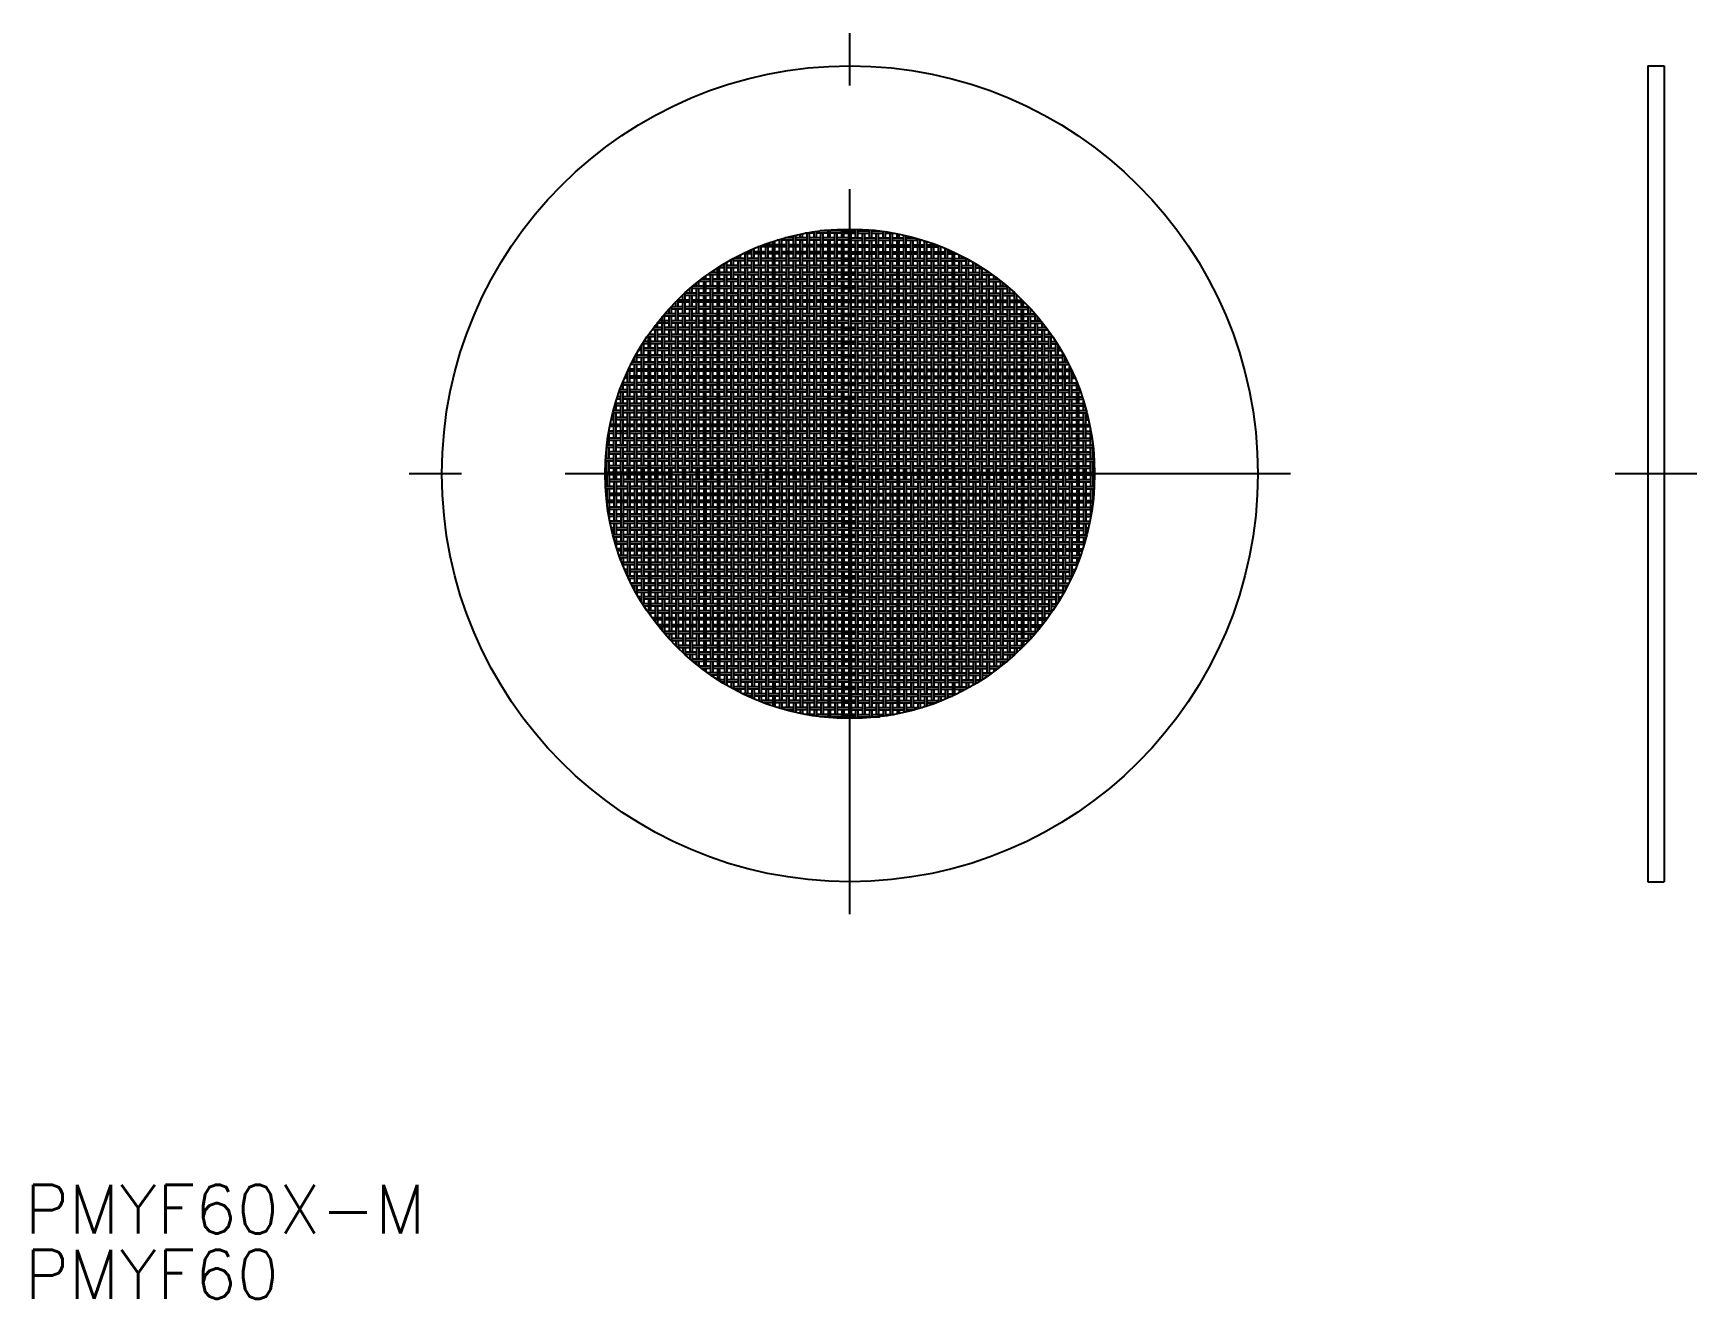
# Model space of a CAD drawing. Extents: x 1 to 102, y 0 to 78.
import ezdxf

# ---------------------------------------------------------------- set-up
doc = ezdxf.new("R2010")
doc.units = 0
doc.linetypes.add('CENTER', pattern=[50.8, 31.75, -6.35, 6.35, -6.35])
doc.layers.get('0').update_dxf_attribs({"linetype": 'CONTINUOUS'})
doc.layers.add('CENTER', color=1, linetype='CENTER')
doc.styles.get("Standard").update_dxf_attribs({"font": 'txt.shx', "height": 3, "bigfont": 'bigfont.shx'})

# ---------------------------------------------------------------- blocks, each defined once
blk = doc.blocks.new('*U3')
at = {"color": 7, "linetype": 'CONTINUOUS'}
blk.add_text('PMYF60X-M', height=3, dxfattribs=at).set_placement((0, 3.99))
blk = doc.blocks.new('*U4')
at = {"color": 7, "linetype": 'CONTINUOUS'}
blk.add_text('PMYF60', height=3, dxfattribs=at).set_placement((0, 0))

msp = doc.modelspace()

# ---------------------------------------------------------------- linework, layer by layer
at = {"color": 7, "linetype": 'CONTINUOUS'}
for p, q in [((99.46, 75.56), (99.46, 25.56)), ((99.46, 75.56), (100.46, 75.56)), ((100.46, 75.56), (100.46, 25.56)), ((47.52, 65.02), (47.52, 65.25)), ((47.66, 65.02), (47.66, 65.28)), ((48.37, 65.3), (47.81, 65.3)), ((47.95, 64.6), (47.95, 65.3)), ((48.09, 64.6), (48.09, 65.3)), ((48.37, 65.02), (48.37, 65.4)), ((48.51, 65.02), (48.51, 65.42)), ((49.22, 65.3), (48.51, 65.3)), ((49.22, 65.44), (48.72, 65.44)), ((48.79, 65.44), (48.79, 65.45)), ((48.79, 64.6), (48.79, 65.3)), ((48.93, 65.44), (48.93, 65.47)), ((48.93, 64.6), (48.93, 65.3)), ((49.22, 65.02), (49.22, 65.5)), ((49.36, 65.02), (49.36, 65.51)), ((50.06, 65.44), (49.36, 65.44)), ((50.06, 65.3), (49.36, 65.3)), ((49.64, 65.44), (49.64, 65.53)), ((49.64, 64.6), (49.64, 65.3)), ((49.78, 65.44), (49.78, 65.54)), ((49.78, 64.6), (49.78, 65.3)), ((50.06, 65.02), (50.06, 65.55)), ((50.2, 65.02), (50.2, 65.55)), ((50.2, 65.44), (50.91, 65.44)), ((50.91, 65.44), (50.2, 65.44)), ((50.2, 65.3), (50.91, 65.3)), ((50.91, 65.3), (50.2, 65.3)), ((50.49, 65.44), (50.49, 65.56)), ((50.49, 64.6), (50.49, 65.3)), ((50.63, 65.44), (50.63, 65.56)), ((50.63, 64.6), (50.63, 65.3)), ((50.91, 65.02), (50.91, 65.55)), ((51.05, 65.02), (51.05, 65.55)), ((51.05, 65.44), (51.76, 65.44)), ((51.05, 65.3), (51.76, 65.3)), ((51.33, 65.44), (51.33, 65.54)), ((51.33, 64.6), (51.33, 65.3)), ((51.47, 65.44), (51.47, 65.53)), ((51.47, 64.6), (51.47, 65.3)), ((51.76, 65.02), (51.76, 65.51)), ((51.9, 65.02), (51.9, 65.5)), ((51.9, 65.44), (52.4, 65.44)), ((51.9, 65.3), (52.6, 65.3)), ((52.18, 65.44), (52.18, 65.47)), ((52.18, 64.6), (52.18, 65.3)), ((52.32, 65.44), (52.32, 65.45)), ((52.32, 64.6), (52.32, 65.3)), ((52.6, 65.02), (52.6, 65.42)), ((52.74, 65.02), (52.74, 65.4)), ((52.74, 65.3), (53.3, 65.3)), ((53.03, 64.6), (53.03, 65.3)), ((53.17, 64.6), (53.17, 65.3)), ((53.45, 65.02), (53.45, 65.28)), ((53.59, 65.02), (53.59, 65.25)), ((44.56, 63.75), (44.56, 64.31)), ((44.7, 63.75), (44.7, 64.37)), ((44.98, 64.46), (44.92, 64.46)), ((44.98, 64.17), (44.98, 64.48)), ((45.12, 64.17), (45.12, 64.54)), ((45.83, 64.46), (45.12, 64.46)), ((45.83, 64.6), (45.28, 64.6)), ((45.41, 63.75), (45.41, 64.46)), ((45.55, 63.75), (45.55, 64.46)), ((45.83, 64.17), (45.83, 64.79)), ((45.97, 64.17), (45.97, 64.84)), ((46.68, 64.6), (45.97, 64.6)), ((46.68, 64.46), (45.97, 64.46)), ((46.25, 64.88), (46.1, 64.88)), ((46.25, 64.6), (46.25, 64.93)), ((46.25, 63.75), (46.25, 64.46)), ((46.39, 64.6), (46.39, 64.97)), ((47.1, 64.88), (46.39, 64.88)), ((46.39, 63.75), (46.39, 64.46)), ((47.1, 65.02), (46.58, 65.02)), ((46.68, 65.02), (46.68, 65.05)), ((46.68, 64.17), (46.68, 64.88)), ((46.82, 65.02), (46.82, 65.08)), ((46.82, 64.17), (46.82, 64.88)), ((47.52, 64.6), (46.82, 64.6)), ((47.52, 64.46), (46.82, 64.46)), ((47.1, 64.6), (47.1, 65.15)), ((47.1, 63.75), (47.1, 64.46)), ((47.24, 64.6), (47.24, 65.19)), ((47.95, 65.02), (47.24, 65.02)), ((47.95, 64.88), (47.24, 64.88)), ((47.24, 63.75), (47.24, 64.46)), ((47.52, 64.17), (47.52, 64.88)), ((47.66, 64.17), (47.66, 64.88)), ((48.37, 64.6), (47.66, 64.6)), ((48.37, 64.46), (47.66, 64.46)), ((47.95, 63.75), (47.95, 64.46)), ((48.79, 65.02), (48.09, 65.02)), ((48.79, 64.88), (48.09, 64.88)), ((48.09, 63.75), (48.09, 64.46)), ((48.37, 64.17), (48.37, 64.88)), ((48.51, 64.17), (48.51, 64.88)), ((49.22, 64.6), (48.51, 64.6)), ((49.22, 64.46), (48.51, 64.46)), ((48.79, 63.75), (48.79, 64.46)), ((49.64, 65.02), (48.93, 65.02)), ((49.64, 64.88), (48.93, 64.88)), ((48.93, 63.75), (48.93, 64.46)), ((49.22, 64.17), (49.22, 64.88)), ((49.36, 64.17), (49.36, 64.88)), ((50.06, 64.6), (49.36, 64.6)), ((50.06, 64.46), (49.36, 64.46)), ((49.64, 63.75), (49.64, 64.46)), ((50.49, 65.02), (49.78, 65.02)), ((50.49, 64.88), (49.78, 64.88)), ((49.78, 63.75), (49.78, 64.46)), ((50.06, 64.17), (50.06, 64.88)), ((50.2, 64.17), (50.2, 64.88)), ((50.2, 64.6), (50.91, 64.6)), ((50.91, 64.6), (50.2, 64.6)), ((50.2, 64.46), (50.91, 64.46)), ((50.91, 64.46), (50.2, 64.46)), ((50.49, 63.75), (50.49, 64.46)), ((50.63, 65.02), (51.33, 65.02)), ((50.63, 64.88), (51.33, 64.88)), ((50.63, 63.75), (50.63, 64.46)), ((50.91, 64.17), (50.91, 64.88)), ((51.05, 64.17), (51.05, 64.88)), ((51.05, 64.6), (51.76, 64.6)), ((51.05, 64.46), (51.76, 64.46)), ((51.33, 63.75), (51.33, 64.46)), ((51.47, 65.02), (52.18, 65.02)), ((51.47, 64.88), (52.18, 64.88)), ((51.47, 63.75), (51.47, 64.46)), ((51.76, 64.17), (51.76, 64.88)), ((51.9, 64.17), (51.9, 64.88)), ((51.9, 64.6), (52.6, 64.6)), ((51.9, 64.46), (52.6, 64.46)), ((52.18, 63.75), (52.18, 64.46)), ((52.32, 65.02), (53.03, 65.02)), ((52.32, 64.88), (53.03, 64.88)), ((52.32, 63.75), (52.32, 64.46)), ((52.6, 64.17), (52.6, 64.88)), ((52.74, 64.17), (52.74, 64.88)), ((52.74, 64.6), (53.45, 64.6)), ((52.74, 64.46), (53.45, 64.46)), ((53.03, 63.75), (53.03, 64.46)), ((53.17, 65.02), (53.87, 65.02)), ((53.17, 64.88), (53.87, 64.88)), ((53.17, 63.75), (53.17, 64.46)), ((53.45, 64.17), (53.45, 64.88)), ((53.59, 64.17), (53.59, 64.88)), ((53.59, 64.6), (54.3, 64.6)), ((53.59, 64.46), (54.3, 64.46)), ((53.87, 64.6), (53.87, 65.19)), ((53.87, 63.75), (53.87, 64.46)), ((54.01, 64.6), (54.01, 65.15)), ((54.01, 65.02), (54.53, 65.02)), ((54.01, 64.88), (54.72, 64.88)), ((54.01, 63.75), (54.01, 64.46)), ((54.3, 65.02), (54.3, 65.08)), ((54.3, 64.17), (54.3, 64.88)), ((54.44, 65.02), (54.44, 65.05)), ((54.44, 64.17), (54.44, 64.88)), ((54.44, 64.6), (55.14, 64.6)), ((54.44, 64.46), (55.14, 64.46)), ((54.72, 64.6), (54.72, 64.97)), ((54.72, 63.75), (54.72, 64.46)), ((54.86, 64.6), (54.86, 64.93)), ((54.86, 64.88), (55.01, 64.88)), ((54.86, 63.75), (54.86, 64.46)), ((55.14, 64.17), (55.14, 64.84)), ((55.28, 64.17), (55.28, 64.79)), ((55.28, 64.6), (55.84, 64.6)), ((55.28, 64.46), (55.99, 64.46)), ((55.57, 63.75), (55.57, 64.46)), ((55.71, 63.75), (55.71, 64.46)), ((55.99, 64.17), (55.99, 64.54)), ((56.13, 64.17), (56.13, 64.48)), ((56.13, 64.46), (56.2, 64.46)), ((56.41, 63.75), (56.41, 64.37)), ((56.55, 63.75), (56.55, 64.31)), ((42.87, 63.33), (42.69, 63.33)), ((42.87, 62.9), (42.87, 63.44)), ((43.01, 62.9), (43.01, 63.52)), ((43.71, 63.33), (43.01, 63.33)), ((43.29, 63.61), (43.17, 63.61)), ((43.29, 63.33), (43.29, 63.68)), ((43.43, 63.33), (43.43, 63.76)), ((44.14, 63.75), (43.43, 63.75)), ((44.14, 63.61), (43.43, 63.61)), ((43.71, 63.75), (43.71, 63.91)), ((43.71, 62.9), (43.71, 63.61)), ((43.85, 63.75), (43.85, 63.98)), ((43.85, 62.9), (43.85, 63.61)), ((44.56, 63.33), (43.85, 63.33)), ((44.56, 64.03), (43.97, 64.03)), ((44.14, 63.33), (44.14, 64.03)), ((44.56, 64.17), (44.27, 64.17)), ((44.28, 63.33), (44.28, 64.03)), ((44.98, 63.75), (44.28, 63.75)), ((44.98, 63.61), (44.28, 63.61)), ((44.56, 62.9), (44.56, 63.61)), ((45.41, 64.17), (44.7, 64.17)), ((45.41, 64.03), (44.7, 64.03)), ((44.7, 62.9), (44.7, 63.61)), ((45.41, 63.33), (44.7, 63.33)), ((44.98, 63.33), (44.98, 64.03)), ((45.12, 63.33), (45.12, 64.03)), ((45.83, 63.75), (45.12, 63.75)), ((45.83, 63.61), (45.12, 63.61)), ((45.41, 62.9), (45.41, 63.61)), ((46.25, 64.17), (45.55, 64.17)), ((46.25, 64.03), (45.55, 64.03)), ((45.55, 62.9), (45.55, 63.61)), ((46.25, 63.33), (45.55, 63.33)), ((45.83, 63.33), (45.83, 64.03)), ((45.97, 63.33), (45.97, 64.03)), ((46.68, 63.75), (45.97, 63.75)), ((46.68, 63.61), (45.97, 63.61)), ((46.25, 62.9), (46.25, 63.61)), ((47.1, 64.17), (46.39, 64.17)), ((47.1, 64.03), (46.39, 64.03)), ((46.39, 62.9), (46.39, 63.61)), ((47.1, 63.33), (46.39, 63.33)), ((46.68, 63.33), (46.68, 64.03)), ((46.82, 63.33), (46.82, 64.03)), ((47.52, 63.75), (46.82, 63.75)), ((47.52, 63.61), (46.82, 63.61)), ((47.1, 62.9), (47.1, 63.61)), ((47.95, 64.17), (47.24, 64.17)), ((47.95, 64.03), (47.24, 64.03)), ((47.24, 62.9), (47.24, 63.61)), ((47.95, 63.33), (47.24, 63.33)), ((47.52, 63.33), (47.52, 64.03)), ((47.66, 63.33), (47.66, 64.03)), ((48.37, 63.75), (47.66, 63.75)), ((48.37, 63.61), (47.66, 63.61)), ((47.95, 62.9), (47.95, 63.61)), ((48.79, 64.17), (48.09, 64.17)), ((48.79, 64.03), (48.09, 64.03)), ((48.09, 62.9), (48.09, 63.61)), ((48.79, 63.33), (48.09, 63.33)), ((48.37, 63.33), (48.37, 64.03)), ((48.51, 63.33), (48.51, 64.03)), ((49.22, 63.75), (48.51, 63.75)), ((49.22, 63.61), (48.51, 63.61)), ((48.79, 62.9), (48.79, 63.61)), ((49.64, 64.17), (48.93, 64.17)), ((49.64, 64.03), (48.93, 64.03)), ((48.93, 62.9), (48.93, 63.61)), ((49.64, 63.33), (48.93, 63.33)), ((49.22, 63.33), (49.22, 64.03)), ((49.36, 63.33), (49.36, 64.03)), ((50.06, 63.75), (49.36, 63.75)), ((50.06, 63.61), (49.36, 63.61)), ((49.64, 62.9), (49.64, 63.61)), ((50.49, 64.17), (49.78, 64.17)), ((50.49, 64.03), (49.78, 64.03)), ((49.78, 62.9), (49.78, 63.61)), ((50.49, 63.33), (49.78, 63.33)), ((50.06, 63.33), (50.06, 64.03)), ((50.2, 63.33), (50.2, 64.03)), ((50.2, 63.75), (50.91, 63.75)), ((50.91, 63.75), (50.2, 63.75)), ((50.2, 63.61), (50.91, 63.61)), ((50.91, 63.61), (50.2, 63.61)), ((50.49, 62.9), (50.49, 63.61)), ((50.63, 64.17), (51.33, 64.17)), ((50.63, 64.03), (51.33, 64.03)), ((50.63, 62.9), (50.63, 63.61)), ((50.63, 63.33), (51.33, 63.33)), ((50.91, 63.33), (50.91, 64.03)), ((51.05, 63.33), (51.05, 64.03)), ((51.05, 63.75), (51.76, 63.75)), ((51.05, 63.61), (51.76, 63.61)), ((51.33, 62.9), (51.33, 63.61)), ((51.47, 64.17), (52.18, 64.17)), ((51.47, 64.03), (52.18, 64.03)), ((51.47, 62.9), (51.47, 63.61)), ((51.47, 63.33), (52.18, 63.33)), ((51.76, 63.33), (51.76, 64.03)), ((51.9, 63.33), (51.9, 64.03)), ((51.9, 63.75), (52.6, 63.75)), ((51.9, 63.61), (52.6, 63.61)), ((52.18, 62.9), (52.18, 63.61)), ((52.32, 64.17), (53.03, 64.17)), ((52.32, 64.03), (53.03, 64.03)), ((52.32, 62.9), (52.32, 63.61)), ((52.32, 63.33), (53.03, 63.33)), ((52.6, 63.33), (52.6, 64.03)), ((52.74, 63.33), (52.74, 64.03)), ((52.74, 63.75), (53.45, 63.75)), ((52.74, 63.61), (53.45, 63.61)), ((53.03, 62.9), (53.03, 63.61)), ((53.17, 64.17), (53.87, 64.17)), ((53.17, 64.03), (53.87, 64.03)), ((53.17, 62.9), (53.17, 63.61)), ((53.17, 63.33), (53.87, 63.33)), ((53.45, 63.33), (53.45, 64.03)), ((53.59, 63.33), (53.59, 64.03)), ((53.59, 63.75), (54.3, 63.75)), ((53.59, 63.61), (54.3, 63.61)), ((53.87, 62.9), (53.87, 63.61)), ((54.01, 64.17), (54.72, 64.17)), ((54.01, 64.03), (54.72, 64.03)), ((54.01, 62.9), (54.01, 63.61)), ((54.01, 63.33), (54.72, 63.33)), ((54.3, 63.33), (54.3, 64.03)), ((54.44, 63.33), (54.44, 64.03)), ((54.44, 63.75), (55.14, 63.75)), ((54.44, 63.61), (55.14, 63.61)), ((54.72, 62.9), (54.72, 63.61)), ((54.86, 64.17), (55.57, 64.17)), ((54.86, 64.03), (55.57, 64.03)), ((54.86, 62.9), (54.86, 63.61)), ((54.86, 63.33), (55.57, 63.33)), ((55.14, 63.33), (55.14, 64.03)), ((55.28, 63.33), (55.28, 64.03)), ((55.28, 63.75), (55.99, 63.75)), ((55.28, 63.61), (55.99, 63.61)), ((55.57, 62.9), (55.57, 63.61)), ((55.71, 64.17), (56.41, 64.17)), ((55.71, 64.03), (56.41, 64.03)), ((55.71, 62.9), (55.71, 63.61)), ((55.71, 63.33), (56.41, 63.33)), ((55.99, 63.33), (55.99, 64.03)), ((56.13, 63.33), (56.13, 64.03)), ((56.13, 63.75), (56.84, 63.75)), ((56.13, 63.61), (56.84, 63.61)), ((56.41, 62.9), (56.41, 63.61)), ((56.55, 64.17), (56.85, 64.17)), ((56.55, 64.03), (57.14, 64.03)), ((56.55, 62.9), (56.55, 63.61)), ((56.55, 63.33), (57.26, 63.33)), ((56.84, 63.33), (56.84, 64.03)), ((56.98, 63.33), (56.98, 64.03)), ((56.98, 63.75), (57.68, 63.75)), ((56.98, 63.61), (57.68, 63.61)), ((57.26, 63.75), (57.26, 63.98)), ((57.26, 62.9), (57.26, 63.61)), ((57.4, 63.75), (57.4, 63.91)), ((57.4, 62.9), (57.4, 63.61)), ((57.4, 63.33), (58.11, 63.33)), ((57.68, 63.33), (57.68, 63.76)), ((57.82, 63.33), (57.82, 63.68)), ((57.82, 63.61), (57.95, 63.61)), ((58.11, 62.9), (58.11, 63.52)), ((58.25, 62.9), (58.25, 63.44)), ((58.25, 63.33), (58.43, 63.33)), ((41.17, 62.06), (41.17, 62.26)), ((41.31, 62.06), (41.31, 62.37)), ((42.02, 62.34), (41.31, 62.34)), ((42.02, 62.48), (41.46, 62.48)), ((41.6, 62.48), (41.6, 62.59)), ((41.6, 61.63), (41.6, 62.34)), ((41.74, 62.48), (41.74, 62.69)), ((41.74, 61.63), (41.74, 62.34)), ((42.44, 62.76), (41.84, 62.76)), ((42.02, 62.06), (42.02, 62.76)), ((42.44, 62.9), (42.04, 62.9)), ((42.16, 62.06), (42.16, 62.76)), ((42.87, 62.48), (42.16, 62.48)), ((42.87, 62.34), (42.16, 62.34)), ((42.44, 62.48), (42.44, 63.17)), ((42.44, 61.63), (42.44, 62.34)), ((42.87, 63.19), (42.47, 63.19)), ((42.58, 62.48), (42.58, 63.19)), ((43.29, 62.9), (42.58, 62.9)), ((43.29, 62.76), (42.58, 62.76)), ((42.58, 61.63), (42.58, 62.34)), ((42.87, 62.06), (42.87, 62.76)), ((43.71, 63.19), (43.01, 63.19)), ((43.01, 62.06), (43.01, 62.76)), ((43.71, 62.48), (43.01, 62.48)), ((43.71, 62.34), (43.01, 62.34)), ((43.29, 62.48), (43.29, 63.19)), ((43.29, 61.63), (43.29, 62.34)), ((43.43, 62.48), (43.43, 63.19)), ((44.14, 62.9), (43.43, 62.9)), ((44.14, 62.76), (43.43, 62.76)), ((43.43, 61.63), (43.43, 62.34)), ((43.71, 62.06), (43.71, 62.76)), ((44.56, 63.19), (43.85, 63.19)), ((43.85, 62.06), (43.85, 62.76)), ((44.56, 62.48), (43.85, 62.48)), ((44.56, 62.34), (43.85, 62.34)), ((44.14, 62.48), (44.14, 63.19)), ((44.14, 61.63), (44.14, 62.34)), ((44.28, 62.48), (44.28, 63.19)), ((44.98, 62.9), (44.28, 62.9)), ((44.98, 62.76), (44.28, 62.76)), ((44.28, 61.63), (44.28, 62.34)), ((44.56, 62.06), (44.56, 62.76)), ((45.41, 63.19), (44.7, 63.19)), ((44.7, 62.06), (44.7, 62.76)), ((45.41, 62.48), (44.7, 62.48)), ((45.41, 62.34), (44.7, 62.34)), ((44.98, 62.48), (44.98, 63.19)), ((44.98, 61.63), (44.98, 62.34)), ((45.12, 62.48), (45.12, 63.19)), ((45.83, 62.9), (45.12, 62.9)), ((45.83, 62.76), (45.12, 62.76)), ((45.12, 61.63), (45.12, 62.34)), ((45.41, 62.06), (45.41, 62.76)), ((46.25, 63.19), (45.55, 63.19)), ((45.55, 62.06), (45.55, 62.76)), ((46.25, 62.48), (45.55, 62.48)), ((46.25, 62.34), (45.55, 62.34)), ((45.83, 62.48), (45.83, 63.19)), ((45.83, 61.63), (45.83, 62.34)), ((45.97, 62.48), (45.97, 63.19)), ((46.68, 62.9), (45.97, 62.9)), ((46.68, 62.76), (45.97, 62.76)), ((45.97, 61.63), (45.97, 62.34)), ((46.25, 62.06), (46.25, 62.76)), ((47.1, 63.19), (46.39, 63.19)), ((46.39, 62.06), (46.39, 62.76)), ((47.1, 62.48), (46.39, 62.48)), ((47.1, 62.34), (46.39, 62.34)), ((46.68, 62.48), (46.68, 63.19)), ((46.68, 61.63), (46.68, 62.34)), ((46.82, 62.48), (46.82, 63.19)), ((47.52, 62.9), (46.82, 62.9)), ((47.52, 62.76), (46.82, 62.76)), ((46.82, 61.63), (46.82, 62.34)), ((47.1, 62.06), (47.1, 62.76)), ((47.95, 63.19), (47.24, 63.19)), ((47.24, 62.06), (47.24, 62.76)), ((47.95, 62.48), (47.24, 62.48)), ((47.95, 62.34), (47.24, 62.34)), ((47.52, 62.48), (47.52, 63.19)), ((47.52, 61.63), (47.52, 62.34)), ((47.66, 62.48), (47.66, 63.19)), ((48.37, 62.9), (47.66, 62.9)), ((48.37, 62.76), (47.66, 62.76)), ((47.66, 61.63), (47.66, 62.34)), ((47.95, 62.06), (47.95, 62.76)), ((48.79, 63.19), (48.09, 63.19)), ((48.09, 62.06), (48.09, 62.76)), ((48.79, 62.48), (48.09, 62.48)), ((48.79, 62.34), (48.09, 62.34)), ((48.37, 62.48), (48.37, 63.19)), ((48.37, 61.63), (48.37, 62.34)), ((48.51, 62.48), (48.51, 63.19)), ((49.22, 62.9), (48.51, 62.9)), ((49.22, 62.76), (48.51, 62.76)), ((48.51, 61.63), (48.51, 62.34)), ((48.79, 62.06), (48.79, 62.76)), ((49.64, 63.19), (48.93, 63.19)), ((48.93, 62.06), (48.93, 62.76)), ((49.64, 62.48), (48.93, 62.48)), ((49.64, 62.34), (48.93, 62.34)), ((49.22, 62.48), (49.22, 63.19)), ((49.22, 61.63), (49.22, 62.34)), ((49.36, 62.48), (49.36, 63.19)), ((50.06, 62.9), (49.36, 62.9)), ((50.06, 62.76), (49.36, 62.76)), ((49.36, 61.63), (49.36, 62.34)), ((49.64, 62.06), (49.64, 62.76)), ((50.49, 63.19), (49.78, 63.19)), ((49.78, 62.06), (49.78, 62.76)), ((50.49, 62.48), (49.78, 62.48)), ((50.49, 62.34), (49.78, 62.34)), ((50.06, 62.48), (50.06, 63.19)), ((50.06, 61.63), (50.06, 62.34)), ((50.2, 62.48), (50.2, 63.19)), ((50.2, 62.9), (50.91, 62.9)), ((50.91, 62.9), (50.2, 62.9)), ((50.2, 62.76), (50.91, 62.76)), ((50.91, 62.76), (50.2, 62.76)), ((50.2, 61.63), (50.2, 62.34)), ((50.49, 62.06), (50.49, 62.76)), ((50.63, 63.19), (51.33, 63.19)), ((50.63, 62.06), (50.63, 62.76)), ((50.63, 62.48), (51.33, 62.48)), ((50.63, 62.34), (51.33, 62.34)), ((50.91, 62.48), (50.91, 63.19)), ((50.91, 61.63), (50.91, 62.34)), ((51.05, 62.48), (51.05, 63.19)), ((51.05, 62.9), (51.76, 62.9)), ((51.05, 62.76), (51.76, 62.76)), ((51.05, 61.63), (51.05, 62.34)), ((51.33, 62.06), (51.33, 62.76)), ((51.47, 63.19), (52.18, 63.19)), ((51.47, 62.06), (51.47, 62.76)), ((51.47, 62.48), (52.18, 62.48)), ((51.47, 62.34), (52.18, 62.34)), ((51.76, 62.48), (51.76, 63.19)), ((51.76, 61.63), (51.76, 62.34)), ((51.9, 62.48), (51.9, 63.19)), ((51.9, 62.9), (52.6, 62.9)), ((51.9, 62.76), (52.6, 62.76)), ((51.9, 61.63), (51.9, 62.34)), ((52.18, 62.06), (52.18, 62.76)), ((52.32, 63.19), (53.03, 63.19)), ((52.32, 62.06), (52.32, 62.76)), ((52.32, 62.48), (53.03, 62.48)), ((52.32, 62.34), (53.03, 62.34)), ((52.6, 62.48), (52.6, 63.19)), ((52.6, 61.63), (52.6, 62.34)), ((52.74, 62.48), (52.74, 63.19)), ((52.74, 62.9), (53.45, 62.9)), ((52.74, 62.76), (53.45, 62.76)), ((52.74, 61.63), (52.74, 62.34)), ((53.03, 62.06), (53.03, 62.76)), ((53.17, 63.19), (53.87, 63.19)), ((53.17, 62.06), (53.17, 62.76)), ((53.17, 62.48), (53.87, 62.48)), ((53.17, 62.34), (53.87, 62.34)), ((53.45, 62.48), (53.45, 63.19)), ((53.45, 61.63), (53.45, 62.34)), ((53.59, 62.48), (53.59, 63.19)), ((53.59, 62.9), (54.3, 62.9)), ((53.59, 62.76), (54.3, 62.76)), ((53.59, 61.63), (53.59, 62.34)), ((53.87, 62.06), (53.87, 62.76)), ((54.01, 63.19), (54.72, 63.19)), ((54.01, 62.06), (54.01, 62.76)), ((54.01, 62.48), (54.72, 62.48)), ((54.01, 62.34), (54.72, 62.34)), ((54.3, 62.48), (54.3, 63.19)), ((54.3, 61.63), (54.3, 62.34)), ((54.44, 62.48), (54.44, 63.19)), ((54.44, 62.9), (55.14, 62.9)), ((54.44, 62.76), (55.14, 62.76)), ((54.44, 61.63), (54.44, 62.34)), ((54.72, 62.06), (54.72, 62.76)), ((54.86, 63.19), (55.57, 63.19)), ((54.86, 62.06), (54.86, 62.76)), ((54.86, 62.48), (55.57, 62.48)), ((54.86, 62.34), (55.57, 62.34)), ((55.14, 62.48), (55.14, 63.19)), ((55.14, 61.63), (55.14, 62.34)), ((55.28, 62.48), (55.28, 63.19)), ((55.28, 62.9), (55.99, 62.9)), ((55.28, 62.76), (55.99, 62.76)), ((55.28, 61.63), (55.28, 62.34)), ((55.57, 62.06), (55.57, 62.76)), ((55.71, 63.19), (56.41, 63.19)), ((55.71, 62.06), (55.71, 62.76)), ((55.71, 62.48), (56.41, 62.48)), ((55.71, 62.34), (56.41, 62.34)), ((55.99, 62.48), (55.99, 63.19)), ((55.99, 61.63), (55.99, 62.34)), ((56.13, 62.48), (56.13, 63.19)), ((56.13, 62.9), (56.84, 62.9)), ((56.13, 62.76), (56.84, 62.76)), ((56.13, 61.63), (56.13, 62.34)), ((56.41, 62.06), (56.41, 62.76)), ((56.55, 63.19), (57.26, 63.19)), ((56.55, 62.06), (56.55, 62.76)), ((56.55, 62.48), (57.26, 62.48)), ((56.55, 62.34), (57.26, 62.34)), ((56.84, 62.48), (56.84, 63.19)), ((56.84, 61.63), (56.84, 62.34)), ((56.98, 62.48), (56.98, 63.19)), ((56.98, 62.9), (57.68, 62.9)), ((56.98, 62.76), (57.68, 62.76)), ((56.98, 61.63), (56.98, 62.34)), ((57.26, 62.06), (57.26, 62.76)), ((57.4, 63.19), (58.11, 63.19)), ((57.4, 62.06), (57.4, 62.76)), ((57.4, 62.48), (58.11, 62.48)), ((57.4, 62.34), (58.11, 62.34)), ((57.68, 62.48), (57.68, 63.19)), ((57.68, 61.63), (57.68, 62.34)), ((57.82, 62.48), (57.82, 63.19)), ((57.82, 62.9), (58.53, 62.9)), ((57.82, 62.76), (58.53, 62.76)), ((57.82, 61.63), (57.82, 62.34)), ((58.11, 62.06), (58.11, 62.76)), ((58.25, 63.19), (58.65, 63.19)), ((58.25, 62.06), (58.25, 62.76)), ((58.25, 62.48), (58.95, 62.48)), ((58.25, 62.34), (58.95, 62.34)), ((58.53, 62.48), (58.53, 63.19)), ((58.53, 61.63), (58.53, 62.34)), ((58.67, 62.48), (58.67, 63.17)), ((58.67, 62.9), (59.08, 62.9)), ((58.67, 62.76), (59.28, 62.76)), ((58.67, 61.63), (58.67, 62.34)), ((58.95, 62.06), (58.95, 62.76)), ((59.09, 62.06), (59.09, 62.76)), ((59.09, 62.48), (59.66, 62.48)), ((59.09, 62.34), (59.8, 62.34)), ((59.38, 62.48), (59.38, 62.69)), ((59.38, 61.63), (59.38, 62.34)), ((59.52, 62.48), (59.52, 62.59)), ((59.52, 61.63), (59.52, 62.34)), ((59.8, 62.06), (59.8, 62.37)), ((59.94, 62.06), (59.94, 62.26)), ((40.04, 60.79), (40.04, 61.26)), ((40.75, 61.21), (40.04, 61.21)), ((40.33, 61.49), (40.29, 61.49)), ((40.33, 61.21), (40.33, 61.53)), ((40.47, 61.21), (40.47, 61.66)), ((41.17, 61.63), (40.47, 61.63)), ((41.17, 61.49), (40.47, 61.49)), ((40.75, 61.63), (40.75, 61.91)), ((40.75, 60.79), (40.75, 61.49)), ((41.6, 62.06), (40.89, 62.06)), ((40.89, 61.63), (40.89, 62.03)), ((41.6, 61.92), (40.89, 61.92)), ((40.89, 60.79), (40.89, 61.49)), ((41.6, 61.21), (40.89, 61.21)), ((41.17, 61.21), (41.17, 61.92)), ((41.31, 61.21), (41.31, 61.92)), ((42.02, 61.63), (41.31, 61.63)), ((42.02, 61.49), (41.31, 61.49)), ((41.6, 60.79), (41.6, 61.49)), ((42.44, 62.06), (41.74, 62.06)), ((42.44, 61.92), (41.74, 61.92)), ((41.74, 60.79), (41.74, 61.49)), ((42.44, 61.21), (41.74, 61.21)), ((42.02, 61.21), (42.02, 61.92)), ((42.16, 61.21), (42.16, 61.92)), ((42.87, 61.63), (42.16, 61.63)), ((42.87, 61.49), (42.16, 61.49)), ((42.44, 60.79), (42.44, 61.49)), ((43.29, 62.06), (42.58, 62.06)), ((43.29, 61.92), (42.58, 61.92)), ((42.58, 60.79), (42.58, 61.49)), ((43.29, 61.21), (42.58, 61.21)), ((42.87, 61.21), (42.87, 61.92)), ((43.01, 61.21), (43.01, 61.92)), ((43.71, 61.63), (43.01, 61.63)), ((43.71, 61.49), (43.01, 61.49)), ((43.29, 60.79), (43.29, 61.49)), ((44.14, 62.06), (43.43, 62.06)), ((44.14, 61.92), (43.43, 61.92)), ((43.43, 60.79), (43.43, 61.49)), ((44.14, 61.21), (43.43, 61.21)), ((43.71, 61.21), (43.71, 61.92)), ((43.85, 61.21), (43.85, 61.92)), ((44.56, 61.63), (43.85, 61.63)), ((44.56, 61.49), (43.85, 61.49)), ((44.14, 60.79), (44.14, 61.49)), ((44.98, 62.06), (44.28, 62.06)), ((44.98, 61.92), (44.28, 61.92)), ((44.28, 60.79), (44.28, 61.49)), ((44.98, 61.21), (44.28, 61.21)), ((44.56, 61.21), (44.56, 61.92)), ((44.7, 61.21), (44.7, 61.92)), ((45.41, 61.63), (44.7, 61.63)), ((45.41, 61.49), (44.7, 61.49)), ((44.98, 60.79), (44.98, 61.49)), ((45.83, 62.06), (45.12, 62.06)), ((45.83, 61.92), (45.12, 61.92)), ((45.12, 60.79), (45.12, 61.49)), ((45.83, 61.21), (45.12, 61.21)), ((45.41, 61.21), (45.41, 61.92)), ((45.55, 61.21), (45.55, 61.92)), ((46.25, 61.63), (45.55, 61.63)), ((46.25, 61.49), (45.55, 61.49)), ((45.83, 60.79), (45.83, 61.49)), ((46.68, 62.06), (45.97, 62.06)), ((46.68, 61.92), (45.97, 61.92)), ((45.97, 60.79), (45.97, 61.49)), ((46.68, 61.21), (45.97, 61.21)), ((46.25, 61.21), (46.25, 61.92)), ((46.39, 61.21), (46.39, 61.92)), ((47.1, 61.63), (46.39, 61.63)), ((47.1, 61.49), (46.39, 61.49)), ((46.68, 60.79), (46.68, 61.49)), ((47.52, 62.06), (46.82, 62.06)), ((47.52, 61.92), (46.82, 61.92)), ((46.82, 60.79), (46.82, 61.49)), ((47.52, 61.21), (46.82, 61.21)), ((47.1, 61.21), (47.1, 61.92)), ((47.24, 61.21), (47.24, 61.92)), ((47.95, 61.63), (47.24, 61.63)), ((47.95, 61.49), (47.24, 61.49)), ((47.52, 60.79), (47.52, 61.49)), ((48.37, 62.06), (47.66, 62.06)), ((48.37, 61.92), (47.66, 61.92)), ((47.66, 60.79), (47.66, 61.49)), ((48.37, 61.21), (47.66, 61.21)), ((47.95, 61.21), (47.95, 61.92)), ((48.09, 61.21), (48.09, 61.92)), ((48.79, 61.63), (48.09, 61.63)), ((48.79, 61.49), (48.09, 61.49)), ((48.37, 60.79), (48.37, 61.49)), ((49.22, 62.06), (48.51, 62.06)), ((49.22, 61.92), (48.51, 61.92)), ((48.51, 60.79), (48.51, 61.49)), ((49.22, 61.21), (48.51, 61.21)), ((48.79, 61.21), (48.79, 61.92)), ((48.93, 61.21), (48.93, 61.92)), ((49.64, 61.63), (48.93, 61.63)), ((49.64, 61.49), (48.93, 61.49)), ((49.22, 60.79), (49.22, 61.49)), ((50.06, 62.06), (49.36, 62.06)), ((50.06, 61.92), (49.36, 61.92)), ((49.36, 60.79), (49.36, 61.49)), ((50.06, 61.21), (49.36, 61.21)), ((49.64, 61.21), (49.64, 61.92)), ((49.78, 61.21), (49.78, 61.92)), ((50.49, 61.63), (49.78, 61.63)), ((50.49, 61.49), (49.78, 61.49)), ((50.06, 60.79), (50.06, 61.49)), ((50.2, 62.06), (50.91, 62.06)), ((50.91, 62.06), (50.2, 62.06)), ((50.2, 61.92), (50.91, 61.92)), ((50.91, 61.92), (50.2, 61.92)), ((50.2, 60.79), (50.2, 61.49)), ((50.2, 61.21), (50.91, 61.21)), ((50.91, 61.21), (50.2, 61.21)), ((50.49, 61.21), (50.49, 61.92)), ((50.63, 61.21), (50.63, 61.92)), ((50.63, 61.63), (51.33, 61.63)), ((50.63, 61.49), (51.33, 61.49)), ((50.91, 60.79), (50.91, 61.49)), ((51.05, 62.06), (51.76, 62.06)), ((51.05, 61.92), (51.76, 61.92)), ((51.05, 60.79), (51.05, 61.49)), ((51.05, 61.21), (51.76, 61.21)), ((51.33, 61.21), (51.33, 61.92)), ((51.47, 61.21), (51.47, 61.92)), ((51.47, 61.63), (52.18, 61.63)), ((51.47, 61.49), (52.18, 61.49)), ((51.76, 60.79), (51.76, 61.49)), ((51.9, 62.06), (52.6, 62.06)), ((51.9, 61.92), (52.6, 61.92)), ((51.9, 60.79), (51.9, 61.49)), ((51.9, 61.21), (52.6, 61.21)), ((52.18, 61.21), (52.18, 61.92)), ((52.32, 61.21), (52.32, 61.92)), ((52.32, 61.63), (53.03, 61.63)), ((52.32, 61.49), (53.03, 61.49)), ((52.6, 60.79), (52.6, 61.49)), ((52.74, 62.06), (53.45, 62.06)), ((52.74, 61.92), (53.45, 61.92)), ((52.74, 60.79), (52.74, 61.49)), ((52.74, 61.21), (53.45, 61.21)), ((53.03, 61.21), (53.03, 61.92)), ((53.17, 61.21), (53.17, 61.92)), ((53.17, 61.63), (53.87, 61.63)), ((53.17, 61.49), (53.87, 61.49)), ((53.45, 60.79), (53.45, 61.49)), ((53.59, 62.06), (54.3, 62.06)), ((53.59, 61.92), (54.3, 61.92)), ((53.59, 60.79), (53.59, 61.49)), ((53.59, 61.21), (54.3, 61.21)), ((53.87, 61.21), (53.87, 61.92)), ((54.01, 61.21), (54.01, 61.92)), ((54.01, 61.63), (54.72, 61.63)), ((54.01, 61.49), (54.72, 61.49)), ((54.3, 60.79), (54.3, 61.49)), ((54.44, 62.06), (55.14, 62.06)), ((54.44, 61.92), (55.14, 61.92)), ((54.44, 60.79), (54.44, 61.49)), ((54.44, 61.21), (55.14, 61.21)), ((54.72, 61.21), (54.72, 61.92)), ((54.86, 61.21), (54.86, 61.92)), ((54.86, 61.63), (55.57, 61.63)), ((54.86, 61.49), (55.57, 61.49)), ((55.14, 60.79), (55.14, 61.49)), ((55.28, 62.06), (55.99, 62.06)), ((55.28, 61.92), (55.99, 61.92)), ((55.28, 60.79), (55.28, 61.49)), ((55.28, 61.21), (55.99, 61.21)), ((55.57, 61.21), (55.57, 61.92)), ((55.71, 61.21), (55.71, 61.92)), ((55.71, 61.63), (56.41, 61.63)), ((55.71, 61.49), (56.41, 61.49)), ((55.99, 60.79), (55.99, 61.49)), ((56.13, 62.06), (56.84, 62.06)), ((56.13, 61.92), (56.84, 61.92)), ((56.13, 60.79), (56.13, 61.49)), ((56.13, 61.21), (56.84, 61.21)), ((56.41, 61.21), (56.41, 61.92)), ((56.55, 61.21), (56.55, 61.92)), ((56.55, 61.63), (57.26, 61.63)), ((56.55, 61.49), (57.26, 61.49)), ((56.84, 60.79), (56.84, 61.49)), ((56.98, 62.06), (57.68, 62.06)), ((56.98, 61.92), (57.68, 61.92)), ((56.98, 60.79), (56.98, 61.49)), ((56.98, 61.21), (57.68, 61.21)), ((57.26, 61.21), (57.26, 61.92)), ((57.4, 61.21), (57.4, 61.92)), ((57.4, 61.63), (58.11, 61.63)), ((57.4, 61.49), (58.11, 61.49)), ((57.68, 60.79), (57.68, 61.49)), ((57.82, 62.06), (58.53, 62.06)), ((57.82, 61.92), (58.53, 61.92)), ((57.82, 60.79), (57.82, 61.49)), ((57.82, 61.21), (58.53, 61.21)), ((58.11, 61.21), (58.11, 61.92)), ((58.25, 61.21), (58.25, 61.92)), ((58.25, 61.63), (58.95, 61.63)), ((58.25, 61.49), (58.95, 61.49)), ((58.53, 60.79), (58.53, 61.49)), ((58.67, 62.06), (59.38, 62.06)), ((58.67, 61.92), (59.38, 61.92)), ((58.67, 60.79), (58.67, 61.49)), ((58.67, 61.21), (59.38, 61.21)), ((58.95, 61.21), (58.95, 61.92)), ((59.09, 61.21), (59.09, 61.92)), ((59.09, 61.63), (59.8, 61.63)), ((59.09, 61.49), (59.8, 61.49)), ((59.38, 60.79), (59.38, 61.49)), ((59.52, 62.06), (60.22, 62.06)), ((59.52, 61.92), (60.22, 61.92)), ((59.52, 60.79), (59.52, 61.49)), ((59.52, 61.21), (60.22, 61.21)), ((59.8, 61.21), (59.8, 61.92)), ((59.94, 61.21), (59.94, 61.92)), ((59.94, 61.63), (60.65, 61.63)), ((59.94, 61.49), (60.65, 61.49)), ((60.22, 61.63), (60.22, 62.03)), ((60.22, 60.79), (60.22, 61.49)), ((60.36, 61.63), (60.36, 61.91)), ((60.36, 60.79), (60.36, 61.49)), ((60.36, 61.21), (61.07, 61.21)), ((60.65, 61.21), (60.65, 61.66)), ((60.79, 61.21), (60.79, 61.53)), ((60.79, 61.49), (60.82, 61.49)), ((61.07, 60.79), (61.07, 61.26)), ((39.06, 59.87), (39.06, 60.19)), ((39.9, 60.36), (39.2, 60.36)), ((39.2, 59.87), (39.2, 60.35)), ((39.9, 60.22), (39.2, 60.22)), ((39.48, 60.36), (39.48, 60.67)), ((39.48, 59.52), (39.48, 60.22)), ((39.62, 60.36), (39.62, 60.82)), ((40.33, 60.79), (39.62, 60.79)), ((40.33, 60.65), (39.62, 60.65)), ((39.62, 59.52), (39.62, 60.22)), ((39.9, 61.07), (39.86, 61.07)), ((39.9, 60.79), (39.9, 61.12)), ((39.9, 59.94), (39.9, 60.65)), ((40.75, 61.07), (40.04, 61.07)), ((40.04, 59.94), (40.04, 60.65)), ((40.75, 60.36), (40.04, 60.36)), ((40.75, 60.22), (40.04, 60.22)), ((40.33, 60.36), (40.33, 61.07)), ((40.33, 59.52), (40.33, 60.22)), ((40.47, 60.36), (40.47, 61.07)), ((41.17, 60.79), (40.47, 60.79)), ((41.17, 60.65), (40.47, 60.65)), ((40.47, 59.52), (40.47, 60.22)), ((40.75, 59.94), (40.75, 60.65)), ((41.6, 61.07), (40.89, 61.07)), ((40.89, 59.94), (40.89, 60.65)), ((41.6, 60.36), (40.89, 60.36)), ((41.6, 60.22), (40.89, 60.22)), ((41.17, 60.36), (41.17, 61.07)), ((41.17, 59.52), (41.17, 60.22)), ((41.31, 60.36), (41.31, 61.07)), ((42.02, 60.79), (41.31, 60.79)), ((42.02, 60.65), (41.31, 60.65)), ((41.31, 59.52), (41.31, 60.22)), ((41.6, 59.87), (41.6, 60.65)), ((42.44, 61.07), (41.74, 61.07)), ((41.74, 59.87), (41.74, 60.65)), ((42.44, 60.36), (41.74, 60.36)), ((42.44, 60.22), (41.74, 60.22)), ((42.02, 60.36), (42.02, 61.07)), ((42.02, 59.52), (42.02, 60.22)), ((42.16, 60.36), (42.16, 61.07)), ((42.87, 60.79), (42.16, 60.79)), ((42.87, 60.65), (42.16, 60.65)), ((42.16, 59.52), (42.16, 60.22)), ((42.44, 59.94), (42.44, 60.65)), ((43.29, 61.07), (42.58, 61.07)), ((42.58, 59.94), (42.58, 60.65)), ((43.29, 60.36), (42.58, 60.36)), ((43.29, 60.22), (42.58, 60.22)), ((42.87, 60.36), (42.87, 61.07)), ((42.87, 59.52), (42.87, 60.22)), ((43.01, 60.36), (43.01, 61.07)), ((43.71, 60.79), (43.01, 60.79)), ((43.71, 60.65), (43.01, 60.65)), ((43.01, 59.52), (43.01, 60.22)), ((43.29, 59.94), (43.29, 60.65)), ((44.14, 61.07), (43.43, 61.07)), ((43.43, 59.94), (43.43, 60.65)), ((44.14, 60.36), (43.43, 60.36)), ((44.14, 60.22), (43.43, 60.22)), ((43.71, 60.36), (43.71, 61.07)), ((43.71, 59.52), (43.71, 60.22)), ((43.85, 60.36), (43.85, 61.07)), ((44.56, 60.79), (43.85, 60.79)), ((44.56, 60.65), (43.85, 60.65)), ((43.85, 59.52), (43.85, 60.22)), ((44.14, 59.87), (44.14, 60.65)), ((44.98, 61.07), (44.28, 61.07)), ((44.28, 59.87), (44.28, 60.65)), ((44.98, 60.36), (44.28, 60.36)), ((44.98, 60.22), (44.28, 60.22)), ((44.56, 60.36), (44.56, 61.07)), ((44.56, 59.52), (44.56, 60.22)), ((44.7, 60.36), (44.7, 61.07)), ((45.41, 60.79), (44.7, 60.79)), ((45.41, 60.65), (44.7, 60.65)), ((44.7, 59.52), (44.7, 60.22)), ((44.98, 59.94), (44.98, 60.65)), ((45.83, 61.07), (45.12, 61.07)), ((45.12, 59.94), (45.12, 60.65)), ((45.83, 60.36), (45.12, 60.36)), ((45.83, 60.22), (45.12, 60.22)), ((45.41, 60.36), (45.41, 61.07)), ((45.41, 59.52), (45.41, 60.22)), ((45.55, 60.36), (45.55, 61.07)), ((46.25, 60.79), (45.55, 60.79)), ((46.25, 60.65), (45.55, 60.65)), ((45.55, 59.52), (45.55, 60.22)), ((45.83, 59.94), (45.83, 60.65)), ((46.68, 61.07), (45.97, 61.07)), ((45.97, 59.94), (45.97, 60.65)), ((46.68, 60.36), (45.97, 60.36)), ((46.68, 60.22), (45.97, 60.22)), ((46.25, 60.36), (46.25, 61.07)), ((46.25, 59.52), (46.25, 60.22)), ((46.39, 60.36), (46.39, 61.07)), ((47.1, 60.79), (46.39, 60.79)), ((47.1, 60.65), (46.39, 60.65)), ((46.39, 59.52), (46.39, 60.22)), ((46.68, 59.87), (46.68, 60.65)), ((47.52, 61.07), (46.82, 61.07)), ((46.82, 59.87), (46.82, 60.65)), ((47.52, 60.36), (46.82, 60.36)), ((47.52, 60.22), (46.82, 60.22)), ((47.1, 60.36), (47.1, 61.07)), ((47.1, 59.52), (47.1, 60.22)), ((47.24, 60.36), (47.24, 61.07)), ((47.95, 60.79), (47.24, 60.79)), ((47.95, 60.65), (47.24, 60.65)), ((47.24, 59.52), (47.24, 60.22)), ((47.52, 59.94), (47.52, 60.65)), ((48.37, 61.07), (47.66, 61.07)), ((47.66, 59.94), (47.66, 60.65)), ((48.37, 60.36), (47.66, 60.36)), ((48.37, 60.22), (47.66, 60.22)), ((47.95, 60.36), (47.95, 61.07)), ((47.95, 59.52), (47.95, 60.22)), ((48.09, 60.36), (48.09, 61.07)), ((48.79, 60.79), (48.09, 60.79)), ((48.79, 60.65), (48.09, 60.65)), ((48.09, 59.52), (48.09, 60.22)), ((48.37, 59.94), (48.37, 60.65)), ((49.22, 61.07), (48.51, 61.07)), ((48.51, 59.94), (48.51, 60.65)), ((49.22, 60.36), (48.51, 60.36)), ((49.22, 60.22), (48.51, 60.22)), ((48.79, 60.36), (48.79, 61.07)), ((48.79, 59.52), (48.79, 60.22)), ((48.93, 60.36), (48.93, 61.07)), ((49.64, 60.79), (48.93, 60.79)), ((49.64, 60.65), (48.93, 60.65)), ((48.93, 59.52), (48.93, 60.22)), ((49.22, 59.87), (49.22, 60.65)), ((50.06, 61.07), (49.36, 61.07)), ((49.36, 59.87), (49.36, 60.65)), ((50.06, 60.36), (49.36, 60.36)), ((50.06, 60.22), (49.36, 60.22)), ((49.64, 60.36), (49.64, 61.07)), ((49.64, 59.52), (49.64, 60.22)), ((49.78, 60.36), (49.78, 61.07)), ((50.49, 60.79), (49.78, 60.79)), ((50.49, 60.65), (49.78, 60.65)), ((49.78, 59.52), (49.78, 60.22)), ((50.06, 59.94), (50.06, 60.65)), ((50.2, 61.07), (50.91, 61.07)), ((50.91, 61.07), (50.2, 61.07)), ((50.2, 59.94), (50.2, 60.65)), ((50.2, 60.36), (50.91, 60.36)), ((50.91, 60.36), (50.2, 60.36)), ((50.2, 60.22), (50.91, 60.22)), ((50.91, 60.22), (50.2, 60.22)), ((50.49, 60.36), (50.49, 61.07)), ((50.49, 59.52), (50.49, 60.22)), ((50.63, 60.36), (50.63, 61.07)), ((50.63, 60.79), (51.33, 60.79)), ((50.63, 60.65), (51.33, 60.65)), ((50.63, 59.52), (50.63, 60.22)), ((50.91, 59.94), (50.91, 60.65)), ((51.05, 61.07), (51.76, 61.07)), ((51.05, 59.94), (51.05, 60.65)), ((51.05, 60.36), (51.76, 60.36)), ((51.05, 60.22), (51.76, 60.22)), ((51.33, 60.36), (51.33, 61.07)), ((51.33, 59.52), (51.33, 60.22)), ((51.47, 60.36), (51.47, 61.07)), ((51.47, 60.79), (52.18, 60.79)), ((51.47, 60.65), (52.18, 60.65)), ((51.47, 59.52), (51.47, 60.22)), ((51.76, 59.87), (51.76, 60.65)), ((51.9, 61.07), (52.6, 61.07)), ((51.9, 59.87), (51.9, 60.65)), ((51.9, 60.36), (52.6, 60.36)), ((51.9, 60.22), (52.6, 60.22)), ((52.18, 60.36), (52.18, 61.07)), ((52.18, 59.52), (52.18, 60.22)), ((52.32, 60.36), (52.32, 61.07)), ((52.32, 60.79), (53.03, 60.79)), ((52.32, 60.65), (53.03, 60.65)), ((52.32, 59.52), (52.32, 60.22)), ((52.6, 59.94), (52.6, 60.65)), ((52.74, 61.07), (53.45, 61.07)), ((52.74, 59.94), (52.74, 60.65)), ((52.74, 60.36), (53.45, 60.36)), ((52.74, 60.22), (53.45, 60.22)), ((53.03, 60.36), (53.03, 61.07)), ((53.03, 59.52), (53.03, 60.22)), ((53.17, 60.36), (53.17, 61.07)), ((53.17, 60.79), (53.87, 60.79)), ((53.17, 60.65), (53.87, 60.65)), ((53.17, 59.52), (53.17, 60.22)), ((53.45, 59.94), (53.45, 60.65)), ((53.59, 61.07), (54.3, 61.07)), ((53.59, 59.94), (53.59, 60.65)), ((53.59, 60.36), (54.3, 60.36)), ((53.59, 60.22), (54.3, 60.22)), ((53.87, 60.36), (53.87, 61.07)), ((53.87, 59.52), (53.87, 60.22)), ((54.01, 60.36), (54.01, 61.07)), ((54.01, 60.79), (54.72, 60.79)), ((54.01, 60.65), (54.72, 60.65)), ((54.01, 59.52), (54.01, 60.22)), ((54.3, 59.87), (54.3, 60.65)), ((54.44, 61.07), (55.14, 61.07)), ((54.44, 59.87), (54.44, 60.65)), ((54.44, 60.36), (55.14, 60.36)), ((54.44, 60.22), (55.14, 60.22)), ((54.72, 60.36), (54.72, 61.07)), ((54.72, 59.52), (54.72, 60.22)), ((54.86, 60.36), (54.86, 61.07)), ((54.86, 60.79), (55.57, 60.79)), ((54.86, 60.65), (55.57, 60.65)), ((54.86, 59.52), (54.86, 60.22)), ((55.14, 59.94), (55.14, 60.65)), ((55.28, 61.07), (55.99, 61.07)), ((55.28, 59.94), (55.28, 60.65)), ((55.28, 60.36), (55.99, 60.36)), ((55.28, 60.22), (55.99, 60.22)), ((55.57, 60.36), (55.57, 61.07)), ((55.57, 59.52), (55.57, 60.22)), ((55.71, 60.36), (55.71, 61.07)), ((55.71, 60.79), (56.41, 60.79)), ((55.71, 60.65), (56.41, 60.65)), ((55.71, 59.52), (55.71, 60.22)), ((55.99, 59.94), (55.99, 60.65)), ((56.13, 61.07), (56.84, 61.07)), ((56.13, 59.94), (56.13, 60.65)), ((56.13, 60.36), (56.84, 60.36)), ((56.13, 60.22), (56.84, 60.22)), ((56.41, 60.36), (56.41, 61.07)), ((56.41, 59.52), (56.41, 60.22)), ((56.55, 60.36), (56.55, 61.07)), ((56.55, 60.79), (57.26, 60.79)), ((56.55, 60.65), (57.26, 60.65)), ((56.55, 59.52), (56.55, 60.22)), ((56.84, 59.87), (56.84, 60.65)), ((56.98, 61.07), (57.68, 61.07)), ((56.98, 59.87), (56.98, 60.65)), ((56.98, 60.36), (57.68, 60.36)), ((56.98, 60.22), (57.68, 60.22)), ((57.26, 60.36), (57.26, 61.07)), ((57.26, 59.52), (57.26, 60.22)), ((57.4, 60.36), (57.4, 61.07)), ((57.4, 60.79), (58.11, 60.79)), ((57.4, 60.65), (58.11, 60.65)), ((57.4, 59.52), (57.4, 60.22)), ((57.68, 59.94), (57.68, 60.65)), ((57.82, 61.07), (58.53, 61.07)), ((57.82, 59.94), (57.82, 60.65)), ((57.82, 60.36), (58.53, 60.36)), ((57.82, 60.22), (58.53, 60.22)), ((58.11, 60.36), (58.11, 61.07)), ((58.11, 59.52), (58.11, 60.22)), ((58.25, 60.36), (58.25, 61.07)), ((58.25, 60.79), (58.95, 60.79)), ((58.25, 60.65), (58.95, 60.65)), ((58.25, 59.52), (58.25, 60.22)), ((58.53, 59.94), (58.53, 60.65)), ((58.67, 61.07), (59.38, 61.07)), ((58.67, 59.94), (58.67, 60.65)), ((58.67, 60.36), (59.38, 60.36)), ((58.67, 60.22), (59.38, 60.22)), ((58.95, 60.36), (58.95, 61.07)), ((58.95, 59.52), (58.95, 60.22)), ((59.09, 60.36), (59.09, 61.07)), ((59.09, 60.79), (59.8, 60.79)), ((59.09, 60.65), (59.8, 60.65)), ((59.09, 59.52), (59.09, 60.22)), ((59.38, 59.87), (59.38, 60.65)), ((59.52, 61.07), (60.22, 61.07)), ((59.52, 59.87), (59.52, 60.65)), ((59.52, 60.36), (60.22, 60.36)), ((59.52, 60.22), (60.22, 60.22)), ((59.8, 60.36), (59.8, 61.07)), ((59.8, 59.52), (59.8, 60.22)), ((59.94, 60.36), (59.94, 61.07)), ((59.94, 60.79), (60.65, 60.79)), ((59.94, 60.65), (60.65, 60.65)), ((59.94, 59.52), (59.94, 60.22)), ((60.22, 59.94), (60.22, 60.65)), ((60.36, 61.07), (61.07, 61.07)), ((60.36, 59.94), (60.36, 60.65)), ((60.36, 60.36), (61.07, 60.36)), ((60.36, 60.22), (61.07, 60.22)), ((60.65, 60.36), (60.65, 61.07)), ((60.65, 59.52), (60.65, 60.22)), ((60.79, 60.36), (60.79, 61.07)), ((60.79, 60.79), (61.49, 60.79)), ((60.79, 60.65), (61.49, 60.65)), ((60.79, 59.52), (60.79, 60.22)), ((61.07, 59.94), (61.07, 60.65)), ((61.21, 60.79), (61.21, 61.12)), ((61.21, 61.07), (61.26, 61.07)), ((61.21, 59.94), (61.21, 60.65)), ((61.21, 60.36), (61.92, 60.36)), ((61.21, 60.22), (61.92, 60.22)), ((61.49, 60.36), (61.49, 60.82)), ((61.49, 59.52), (61.49, 60.22)), ((61.63, 60.36), (61.63, 60.67)), ((61.63, 59.52), (61.63, 60.22)), ((61.92, 59.87), (61.92, 60.35)), ((62.06, 59.87), (62.06, 60.19)), ((38.35, 59.09), (38.35, 59.28)), ((39.06, 59.38), (38.43, 59.38)), ((39.06, 59.52), (38.53, 59.52)), ((38.63, 59.52), (38.63, 59.66)), ((38.63, 58.67), (38.63, 59.38)), ((38.77, 59.52), (38.77, 59.84)), ((39.48, 59.8), (38.77, 59.8)), ((38.77, 58.67), (38.77, 59.38)), ((39.48, 59.94), (38.86, 59.94)), ((39.06, 59.09), (39.06, 59.8)), ((39.2, 59.09), (39.2, 59.8)), ((39.9, 59.52), (39.2, 59.52)), ((39.9, 59.38), (39.2, 59.38)), ((39.48, 58.67), (39.48, 59.38)), ((40.33, 59.94), (39.62, 59.94)), ((40.33, 59.8), (39.62, 59.8)), ((39.62, 58.67), (39.62, 59.38)), ((39.9, 59.09), (39.9, 59.8)), ((40.04, 59.09), (40.04, 59.8)), ((40.75, 59.52), (40.04, 59.52)), ((40.75, 59.38), (40.04, 59.38)), ((40.33, 58.67), (40.33, 59.38)), ((41.17, 59.94), (40.47, 59.94)), ((41.17, 59.8), (40.47, 59.8)), ((40.47, 58.67), (40.47, 59.38)), ((40.75, 59.09), (40.75, 59.8)), ((40.89, 59.09), (40.89, 59.8)), ((41.6, 59.52), (40.89, 59.52)), ((41.6, 59.38), (40.89, 59.38)), ((41.17, 58.67), (41.17, 59.38)), ((42.02, 59.94), (41.31, 59.94)), ((42.02, 59.8), (41.31, 59.8)), ((41.31, 58.67), (41.31, 59.38)), ((41.6, 59.09), (41.6, 59.8)), ((41.74, 59.09), (41.74, 59.8)), ((42.44, 59.52), (41.74, 59.52)), ((42.44, 59.38), (41.74, 59.38)), ((42.02, 58.67), (42.02, 59.38)), ((42.87, 59.94), (42.16, 59.94)), ((42.87, 59.8), (42.16, 59.8)), ((42.16, 58.67), (42.16, 59.38)), ((42.44, 59.09), (42.44, 59.8)), ((42.58, 59.09), (42.58, 59.8)), ((43.29, 59.52), (42.58, 59.52)), ((43.29, 59.38), (42.58, 59.38)), ((42.87, 58.67), (42.87, 59.38)), ((43.71, 59.94), (43.01, 59.94)), ((43.71, 59.8), (43.01, 59.8)), ((43.01, 58.67), (43.01, 59.38)), ((43.29, 59.09), (43.29, 59.8)), ((43.43, 59.09), (43.43, 59.8)), ((44.14, 59.52), (43.43, 59.52)), ((44.14, 59.38), (43.43, 59.38)), ((43.71, 58.67), (43.71, 59.38)), ((44.56, 59.94), (43.85, 59.94)), ((44.56, 59.8), (43.85, 59.8)), ((43.85, 58.67), (43.85, 59.38)), ((44.14, 59.09), (44.14, 59.8)), ((44.28, 59.09), (44.28, 59.8)), ((44.98, 59.52), (44.28, 59.52)), ((44.98, 59.38), (44.28, 59.38)), ((44.56, 58.67), (44.56, 59.38)), ((45.41, 59.94), (44.7, 59.94)), ((45.41, 59.8), (44.7, 59.8)), ((44.7, 58.67), (44.7, 59.38)), ((44.98, 59.09), (44.98, 59.8)), ((45.12, 59.09), (45.12, 59.8)), ((45.83, 59.52), (45.12, 59.52)), ((45.83, 59.38), (45.12, 59.38)), ((45.41, 58.67), (45.41, 59.38)), ((46.25, 59.94), (45.55, 59.94)), ((46.25, 59.8), (45.55, 59.8)), ((45.55, 58.67), (45.55, 59.38)), ((45.83, 59.09), (45.83, 59.8)), ((45.97, 59.09), (45.97, 59.8)), ((46.68, 59.52), (45.97, 59.52)), ((46.68, 59.38), (45.97, 59.38)), ((46.25, 58.67), (46.25, 59.38)), ((47.1, 59.94), (46.39, 59.94)), ((47.1, 59.8), (46.39, 59.8)), ((46.39, 58.67), (46.39, 59.38)), ((46.68, 59.09), (46.68, 59.8)), ((46.82, 59.09), (46.82, 59.8)), ((47.52, 59.52), (46.82, 59.52)), ((47.52, 59.38), (46.82, 59.38)), ((47.1, 58.67), (47.1, 59.38)), ((47.95, 59.94), (47.24, 59.94)), ((47.95, 59.8), (47.24, 59.8)), ((47.24, 58.67), (47.24, 59.38)), ((47.52, 59.09), (47.52, 59.8)), ((47.66, 59.09), (47.66, 59.8)), ((48.37, 59.52), (47.66, 59.52)), ((48.37, 59.38), (47.66, 59.38)), ((47.95, 58.67), (47.95, 59.38)), ((48.79, 59.94), (48.09, 59.94)), ((48.79, 59.8), (48.09, 59.8)), ((48.09, 58.67), (48.09, 59.38)), ((48.37, 59.09), (48.37, 59.8)), ((48.51, 59.09), (48.51, 59.8)), ((49.22, 59.52), (48.51, 59.52)), ((49.22, 59.38), (48.51, 59.38)), ((48.79, 58.67), (48.79, 59.38)), ((49.64, 59.94), (48.93, 59.94)), ((49.64, 59.8), (48.93, 59.8)), ((48.93, 58.67), (48.93, 59.38)), ((49.22, 59.09), (49.22, 59.8)), ((49.36, 59.09), (49.36, 59.8)), ((50.06, 59.52), (49.36, 59.52)), ((50.06, 59.38), (49.36, 59.38)), ((49.64, 58.67), (49.64, 59.38)), ((50.49, 59.94), (49.78, 59.94)), ((50.49, 59.8), (49.78, 59.8)), ((49.78, 58.67), (49.78, 59.38)), ((50.06, 59.09), (50.06, 59.8)), ((50.2, 59.09), (50.2, 59.8)), ((50.2, 59.52), (50.91, 59.52)), ((50.91, 59.52), (50.2, 59.52)), ((50.2, 59.38), (50.91, 59.38)), ((50.91, 59.38), (50.2, 59.38)), ((50.49, 58.67), (50.49, 59.38)), ((50.63, 59.94), (51.33, 59.94)), ((50.63, 59.8), (51.33, 59.8)), ((50.63, 58.67), (50.63, 59.38)), ((50.91, 59.09), (50.91, 59.8)), ((51.05, 59.09), (51.05, 59.8)), ((51.05, 59.52), (51.76, 59.52)), ((51.05, 59.38), (51.76, 59.38)), ((51.33, 58.67), (51.33, 59.38)), ((51.47, 59.94), (52.18, 59.94)), ((51.47, 59.8), (52.18, 59.8)), ((51.47, 58.67), (51.47, 59.38)), ((51.76, 59.09), (51.76, 59.8)), ((51.9, 59.09), (51.9, 59.8)), ((51.9, 59.52), (52.6, 59.52)), ((51.9, 59.38), (52.6, 59.38)), ((52.18, 58.67), (52.18, 59.38)), ((52.32, 59.94), (53.03, 59.94)), ((52.32, 59.8), (53.03, 59.8)), ((52.32, 58.67), (52.32, 59.38)), ((52.6, 59.09), (52.6, 59.8)), ((52.74, 59.09), (52.74, 59.8)), ((52.74, 59.52), (53.45, 59.52)), ((52.74, 59.38), (53.45, 59.38)), ((53.03, 58.67), (53.03, 59.38)), ((53.17, 59.94), (53.87, 59.94)), ((53.17, 59.8), (53.87, 59.8)), ((53.17, 58.67), (53.17, 59.38)), ((53.45, 59.09), (53.45, 59.8)), ((53.59, 59.09), (53.59, 59.8)), ((53.59, 59.52), (54.3, 59.52)), ((53.59, 59.38), (54.3, 59.38)), ((53.87, 58.67), (53.87, 59.38)), ((54.01, 59.94), (54.72, 59.94)), ((54.01, 59.8), (54.72, 59.8)), ((54.01, 58.67), (54.01, 59.38)), ((54.3, 59.09), (54.3, 59.8)), ((54.44, 59.09), (54.44, 59.8)), ((54.44, 59.52), (55.14, 59.52)), ((54.44, 59.38), (55.14, 59.38)), ((54.72, 58.67), (54.72, 59.38)), ((54.86, 59.94), (55.57, 59.94)), ((54.86, 59.8), (55.57, 59.8)), ((54.86, 58.67), (54.86, 59.38)), ((55.14, 59.09), (55.14, 59.8)), ((55.28, 59.09), (55.28, 59.8)), ((55.28, 59.52), (55.99, 59.52)), ((55.28, 59.38), (55.99, 59.38)), ((55.57, 58.67), (55.57, 59.38)), ((55.71, 59.94), (56.41, 59.94)), ((55.71, 59.8), (56.41, 59.8)), ((55.71, 58.67), (55.71, 59.38)), ((55.99, 59.09), (55.99, 59.8)), ((56.13, 59.09), (56.13, 59.8)), ((56.13, 59.52), (56.84, 59.52)), ((56.13, 59.38), (56.84, 59.38)), ((56.41, 58.67), (56.41, 59.38)), ((56.55, 59.94), (57.26, 59.94)), ((56.55, 59.8), (57.26, 59.8)), ((56.55, 58.67), (56.55, 59.38)), ((56.84, 59.09), (56.84, 59.8)), ((56.98, 59.09), (56.98, 59.8)), ((56.98, 59.52), (57.68, 59.52)), ((56.98, 59.38), (57.68, 59.38)), ((57.26, 58.67), (57.26, 59.38)), ((57.4, 59.94), (58.11, 59.94)), ((57.4, 59.8), (58.11, 59.8)), ((57.4, 58.67), (57.4, 59.38)), ((57.68, 59.09), (57.68, 59.8)), ((57.82, 59.09), (57.82, 59.8)), ((57.82, 59.52), (58.53, 59.52)), ((57.82, 59.38), (58.53, 59.38)), ((58.11, 58.67), (58.11, 59.38)), ((58.25, 59.94), (58.95, 59.94)), ((58.25, 59.8), (58.95, 59.8)), ((58.25, 58.67), (58.25, 59.38)), ((58.53, 59.09), (58.53, 59.8)), ((58.67, 59.09), (58.67, 59.8)), ((58.67, 59.52), (59.38, 59.52)), ((58.67, 59.38), (59.38, 59.38)), ((58.95, 58.67), (58.95, 59.38)), ((59.09, 59.94), (59.8, 59.94)), ((59.09, 59.8), (59.8, 59.8)), ((59.09, 58.67), (59.09, 59.38)), ((59.38, 59.09), (59.38, 59.8)), ((59.52, 59.09), (59.52, 59.8)), ((59.52, 59.52), (60.22, 59.52)), ((59.52, 59.38), (60.22, 59.38)), ((59.8, 58.67), (59.8, 59.38)), ((59.94, 59.94), (60.65, 59.94)), ((59.94, 59.8), (60.65, 59.8)), ((59.94, 58.67), (59.94, 59.38)), ((60.22, 59.09), (60.22, 59.8)), ((60.36, 59.09), (60.36, 59.8)), ((60.36, 59.52), (61.07, 59.52)), ((60.36, 59.38), (61.07, 59.38)), ((60.65, 58.67), (60.65, 59.38)), ((60.79, 59.94), (61.49, 59.94)), ((60.79, 59.8), (61.49, 59.8)), ((60.79, 58.67), (60.79, 59.38)), ((61.07, 59.09), (61.07, 59.8)), ((61.21, 59.09), (61.21, 59.8)), ((61.21, 59.52), (61.92, 59.52)), ((61.21, 59.38), (61.92, 59.38)), ((61.49, 58.67), (61.49, 59.38)), ((61.63, 59.94), (62.26, 59.94)), ((61.63, 59.8), (62.34, 59.8)), ((61.63, 58.67), (61.63, 59.38)), ((61.92, 59.09), (61.92, 59.8)), ((62.06, 59.09), (62.06, 59.8)), ((62.06, 59.52), (62.59, 59.52)), ((62.06, 59.38), (62.69, 59.38)), ((62.34, 59.52), (62.34, 59.84)), ((62.34, 58.67), (62.34, 59.38)), ((62.48, 59.52), (62.48, 59.66)), ((62.48, 58.67), (62.48, 59.38)), ((62.76, 59.09), (62.76, 59.28)), ((37.79, 58.25), (37.68, 58.25)), ((37.79, 57.82), (37.79, 58.43)), ((38.21, 58.53), (37.85, 58.53)), ((37.93, 57.82), (37.93, 58.53)), ((38.63, 58.25), (37.93, 58.25)), ((38.21, 58.67), (37.94, 58.67)), ((38.63, 58.95), (38.13, 58.95)), ((38.21, 58.25), (38.21, 58.95)), ((38.63, 59.09), (38.22, 59.09)), ((38.35, 58.25), (38.35, 58.95)), ((39.06, 58.67), (38.35, 58.67)), ((39.06, 58.53), (38.35, 58.53)), ((38.63, 57.82), (38.63, 58.53)), ((39.48, 59.09), (38.77, 59.09)), ((39.48, 58.95), (38.77, 58.95)), ((38.77, 57.82), (38.77, 58.53)), ((39.48, 58.25), (38.77, 58.25)), ((39.06, 58.25), (39.06, 58.95)), ((39.2, 58.25), (39.2, 58.95)), ((39.9, 58.67), (39.2, 58.67)), ((39.9, 58.53), (39.2, 58.53)), ((39.48, 57.82), (39.48, 58.53)), ((40.33, 59.09), (39.62, 59.09)), ((40.33, 58.95), (39.62, 58.95)), ((39.62, 57.82), (39.62, 58.53)), ((40.33, 58.25), (39.62, 58.25)), ((39.9, 58.25), (39.9, 58.95)), ((40.04, 58.25), (40.04, 58.95)), ((40.75, 58.67), (40.04, 58.67)), ((40.75, 58.53), (40.04, 58.53)), ((40.33, 57.82), (40.33, 58.53)), ((41.17, 59.09), (40.47, 59.09)), ((41.17, 58.95), (40.47, 58.95)), ((40.47, 57.82), (40.47, 58.53)), ((41.17, 58.25), (40.47, 58.25)), ((40.75, 58.25), (40.75, 58.95)), ((40.89, 58.25), (40.89, 58.95)), ((41.6, 58.67), (40.89, 58.67)), ((41.6, 58.53), (40.89, 58.53)), ((41.17, 57.82), (41.17, 58.53)), ((42.02, 59.09), (41.31, 59.09)), ((42.02, 58.95), (41.31, 58.95)), ((41.31, 57.82), (41.31, 58.53)), ((42.02, 58.25), (41.31, 58.25)), ((41.6, 58.25), (41.6, 58.95)), ((41.74, 58.25), (41.74, 58.95)), ((42.44, 58.67), (41.74, 58.67)), ((42.44, 58.53), (41.74, 58.53)), ((42.02, 57.82), (42.02, 58.53)), ((42.87, 59.09), (42.16, 59.09)), ((42.87, 58.95), (42.16, 58.95)), ((42.16, 57.82), (42.16, 58.53)), ((42.87, 58.25), (42.16, 58.25)), ((42.44, 58.25), (42.44, 58.95)), ((42.58, 58.25), (42.58, 58.95)), ((43.29, 58.67), (42.58, 58.67)), ((43.29, 58.53), (42.58, 58.53)), ((42.87, 57.82), (42.87, 58.53)), ((43.71, 59.09), (43.01, 59.09)), ((43.71, 58.95), (43.01, 58.95)), ((43.01, 57.82), (43.01, 58.53)), ((43.71, 58.25), (43.01, 58.25)), ((43.29, 58.25), (43.29, 58.95)), ((43.43, 58.25), (43.43, 58.95)), ((44.14, 58.67), (43.43, 58.67)), ((44.14, 58.53), (43.43, 58.53)), ((43.71, 57.82), (43.71, 58.53)), ((44.56, 59.09), (43.85, 59.09)), ((44.56, 58.95), (43.85, 58.95)), ((43.85, 57.82), (43.85, 58.53)), ((44.56, 58.25), (43.85, 58.25)), ((44.14, 58.25), (44.14, 58.95)), ((44.28, 58.25), (44.28, 58.95)), ((44.98, 58.67), (44.28, 58.67)), ((44.98, 58.53), (44.28, 58.53)), ((44.56, 57.82), (44.56, 58.53)), ((45.41, 59.09), (44.7, 59.09)), ((45.41, 58.95), (44.7, 58.95)), ((44.7, 57.82), (44.7, 58.53)), ((45.41, 58.25), (44.7, 58.25)), ((44.98, 58.25), (44.98, 58.95)), ((45.12, 58.25), (45.12, 58.95)), ((45.83, 58.67), (45.12, 58.67)), ((45.83, 58.53), (45.12, 58.53)), ((45.41, 57.82), (45.41, 58.53)), ((46.25, 59.09), (45.55, 59.09)), ((46.25, 58.95), (45.55, 58.95)), ((45.55, 57.82), (45.55, 58.53)), ((46.25, 58.25), (45.55, 58.25)), ((45.83, 58.25), (45.83, 58.95)), ((45.97, 58.25), (45.97, 58.95)), ((46.68, 58.67), (45.97, 58.67)), ((46.68, 58.53), (45.97, 58.53)), ((46.25, 57.82), (46.25, 58.53)), ((47.1, 59.09), (46.39, 59.09)), ((47.1, 58.95), (46.39, 58.95)), ((46.39, 57.82), (46.39, 58.53)), ((47.1, 58.25), (46.39, 58.25)), ((46.68, 58.25), (46.68, 58.95)), ((46.82, 58.25), (46.82, 58.95)), ((47.52, 58.67), (46.82, 58.67)), ((47.52, 58.53), (46.82, 58.53)), ((47.1, 57.82), (47.1, 58.53)), ((47.95, 59.09), (47.24, 59.09)), ((47.95, 58.95), (47.24, 58.95)), ((47.24, 57.82), (47.24, 58.53)), ((47.95, 58.25), (47.24, 58.25)), ((47.52, 58.25), (47.52, 58.95)), ((47.66, 58.25), (47.66, 58.95)), ((48.37, 58.67), (47.66, 58.67)), ((48.37, 58.53), (47.66, 58.53)), ((47.95, 57.82), (47.95, 58.53)), ((48.79, 59.09), (48.09, 59.09)), ((48.79, 58.95), (48.09, 58.95)), ((48.09, 57.82), (48.09, 58.53)), ((48.79, 58.25), (48.09, 58.25)), ((48.37, 58.25), (48.37, 58.95)), ((48.51, 58.25), (48.51, 58.95)), ((49.22, 58.67), (48.51, 58.67)), ((49.22, 58.53), (48.51, 58.53)), ((48.79, 57.82), (48.79, 58.53)), ((49.64, 59.09), (48.93, 59.09)), ((49.64, 58.95), (48.93, 58.95)), ((48.93, 57.82), (48.93, 58.53)), ((49.64, 58.25), (48.93, 58.25)), ((49.22, 58.25), (49.22, 58.95)), ((49.36, 58.25), (49.36, 58.95)), ((50.06, 58.67), (49.36, 58.67)), ((50.06, 58.53), (49.36, 58.53)), ((49.64, 57.82), (49.64, 58.53)), ((50.49, 59.09), (49.78, 59.09)), ((50.49, 58.95), (49.78, 58.95)), ((49.78, 57.82), (49.78, 58.53)), ((50.49, 58.25), (49.78, 58.25)), ((50.06, 58.25), (50.06, 58.95)), ((50.2, 58.25), (50.2, 58.95)), ((50.2, 58.67), (50.91, 58.67)), ((50.91, 58.67), (50.2, 58.67)), ((50.2, 58.53), (50.91, 58.53)), ((50.91, 58.53), (50.2, 58.53)), ((50.49, 57.82), (50.49, 58.53)), ((50.63, 59.09), (51.33, 59.09)), ((50.63, 58.95), (51.33, 58.95)), ((50.63, 57.82), (50.63, 58.53)), ((50.63, 58.25), (51.33, 58.25)), ((50.91, 58.25), (50.91, 58.95)), ((51.05, 58.25), (51.05, 58.95)), ((51.05, 58.67), (51.76, 58.67)), ((51.05, 58.53), (51.76, 58.53)), ((51.33, 57.82), (51.33, 58.53)), ((51.47, 59.09), (52.18, 59.09)), ((51.47, 58.95), (52.18, 58.95)), ((51.47, 57.82), (51.47, 58.53)), ((51.47, 58.25), (52.18, 58.25)), ((51.76, 58.25), (51.76, 58.95)), ((51.9, 58.25), (51.9, 58.95)), ((51.9, 58.67), (52.6, 58.67)), ((51.9, 58.53), (52.6, 58.53)), ((52.18, 57.82), (52.18, 58.53)), ((52.32, 59.09), (53.03, 59.09)), ((52.32, 58.95), (53.03, 58.95)), ((52.32, 57.82), (52.32, 58.53)), ((52.32, 58.25), (53.03, 58.25)), ((52.6, 58.25), (52.6, 58.95)), ((52.74, 58.25), (52.74, 58.95)), ((52.74, 58.67), (53.45, 58.67)), ((52.74, 58.53), (53.45, 58.53)), ((53.03, 57.82), (53.03, 58.53)), ((53.17, 59.09), (53.87, 59.09)), ((53.17, 58.95), (53.87, 58.95)), ((53.17, 57.82), (53.17, 58.53)), ((53.17, 58.25), (53.87, 58.25)), ((53.45, 58.25), (53.45, 58.95)), ((53.59, 58.25), (53.59, 58.95)), ((53.59, 58.67), (54.3, 58.67)), ((53.59, 58.53), (54.3, 58.53)), ((53.87, 57.82), (53.87, 58.53)), ((54.01, 59.09), (54.72, 59.09)), ((54.01, 58.95), (54.72, 58.95)), ((54.01, 57.82), (54.01, 58.53)), ((54.01, 58.25), (54.72, 58.25)), ((54.3, 58.25), (54.3, 58.95)), ((54.44, 58.25), (54.44, 58.95)), ((54.44, 58.67), (55.14, 58.67)), ((54.44, 58.53), (55.14, 58.53)), ((54.72, 57.82), (54.72, 58.53)), ((54.86, 59.09), (55.57, 59.09)), ((54.86, 58.95), (55.57, 58.95)), ((54.86, 57.82), (54.86, 58.53)), ((54.86, 58.25), (55.57, 58.25)), ((55.14, 58.25), (55.14, 58.95)), ((55.28, 58.25), (55.28, 58.95)), ((55.28, 58.67), (55.99, 58.67)), ((55.28, 58.53), (55.99, 58.53)), ((55.57, 57.82), (55.57, 58.53)), ((55.71, 59.09), (56.41, 59.09)), ((55.71, 58.95), (56.41, 58.95)), ((55.71, 57.82), (55.71, 58.53)), ((55.71, 58.25), (56.41, 58.25)), ((55.99, 58.25), (55.99, 58.95)), ((56.13, 58.25), (56.13, 58.95)), ((56.13, 58.67), (56.84, 58.67)), ((56.13, 58.53), (56.84, 58.53)), ((56.41, 57.82), (56.41, 58.53)), ((56.55, 59.09), (57.26, 59.09)), ((56.55, 58.95), (57.26, 58.95)), ((56.55, 57.82), (56.55, 58.53)), ((56.55, 58.25), (57.26, 58.25)), ((56.84, 58.25), (56.84, 58.95)), ((56.98, 58.25), (56.98, 58.95)), ((56.98, 58.67), (57.68, 58.67)), ((56.98, 58.53), (57.68, 58.53)), ((57.26, 57.82), (57.26, 58.53)), ((57.4, 59.09), (58.11, 59.09)), ((57.4, 58.95), (58.11, 58.95)), ((57.4, 57.82), (57.4, 58.53)), ((57.4, 58.25), (58.11, 58.25)), ((57.68, 58.25), (57.68, 58.95)), ((57.82, 58.25), (57.82, 58.95)), ((57.82, 58.67), (58.53, 58.67)), ((57.82, 58.53), (58.53, 58.53)), ((58.11, 57.82), (58.11, 58.53)), ((58.25, 59.09), (58.95, 59.09)), ((58.25, 58.95), (58.95, 58.95)), ((58.25, 57.82), (58.25, 58.53)), ((58.25, 58.25), (58.95, 58.25)), ((58.53, 58.25), (58.53, 58.95)), ((58.67, 58.25), (58.67, 58.95)), ((58.67, 58.67), (59.38, 58.67)), ((58.67, 58.53), (59.38, 58.53)), ((58.95, 57.82), (58.95, 58.53)), ((59.09, 59.09), (59.8, 59.09)), ((59.09, 58.95), (59.8, 58.95)), ((59.09, 57.82), (59.09, 58.53)), ((59.09, 58.25), (59.8, 58.25)), ((59.38, 58.25), (59.38, 58.95)), ((59.52, 58.25), (59.52, 58.95)), ((59.52, 58.67), (60.22, 58.67)), ((59.52, 58.53), (60.22, 58.53)), ((59.8, 57.82), (59.8, 58.53)), ((59.94, 59.09), (60.65, 59.09)), ((59.94, 58.95), (60.65, 58.95)), ((59.94, 57.82), (59.94, 58.53)), ((59.94, 58.25), (60.65, 58.25)), ((60.22, 58.25), (60.22, 58.95)), ((60.36, 58.25), (60.36, 58.95)), ((60.36, 58.67), (61.07, 58.67)), ((60.36, 58.53), (61.07, 58.53)), ((60.65, 57.82), (60.65, 58.53)), ((60.79, 59.09), (61.49, 59.09)), ((60.79, 58.95), (61.49, 58.95)), ((60.79, 57.82), (60.79, 58.53)), ((60.79, 58.25), (61.49, 58.25)), ((61.07, 58.25), (61.07, 58.95)), ((61.21, 58.25), (61.21, 58.95)), ((61.21, 58.67), (61.92, 58.67)), ((61.21, 58.53), (61.92, 58.53)), ((61.49, 57.82), (61.49, 58.53)), ((61.63, 59.09), (62.34, 59.09)), ((61.63, 58.95), (62.34, 58.95)), ((61.63, 57.82), (61.63, 58.53)), ((61.63, 58.25), (62.34, 58.25)), ((61.92, 58.25), (61.92, 58.95)), ((62.06, 58.25), (62.06, 58.95)), ((62.06, 58.67), (62.76, 58.67)), ((62.06, 58.53), (62.76, 58.53)), ((62.34, 57.82), (62.34, 58.53)), ((62.48, 59.09), (62.89, 59.09)), ((62.48, 58.95), (62.99, 58.95)), ((62.48, 57.82), (62.48, 58.53)), ((62.48, 58.25), (63.19, 58.25)), ((62.76, 58.25), (62.76, 58.95)), ((62.9, 58.25), (62.9, 58.95)), ((62.9, 58.67), (63.17, 58.67)), ((62.9, 58.53), (63.26, 58.53)), ((63.19, 57.82), (63.19, 58.53)), ((63.33, 57.82), (63.33, 58.43)), ((63.33, 58.25), (63.44, 58.25)), ((37.79, 57.26), (37.08, 57.26)), ((37.08, 56.98), (37.08, 57.14)), ((37.79, 57.4), (37.21, 57.4)), ((37.36, 57.4), (37.36, 57.69)), ((37.36, 56.55), (37.36, 57.26)), ((37.5, 57.4), (37.5, 57.95)), ((38.21, 57.82), (37.5, 57.82)), ((38.21, 57.68), (37.5, 57.68)), ((37.5, 56.55), (37.5, 57.26)), ((37.79, 58.11), (37.6, 58.11)), ((37.79, 56.98), (37.79, 57.68)), ((38.63, 58.11), (37.93, 58.11)), ((37.93, 56.98), (37.93, 57.68)), ((38.63, 57.4), (37.93, 57.4)), ((38.63, 57.26), (37.93, 57.26)), ((38.21, 57.4), (38.21, 58.11)), ((38.21, 56.55), (38.21, 57.26)), ((38.35, 57.4), (38.35, 58.11)), ((39.06, 57.82), (38.35, 57.82)), ((39.06, 57.68), (38.35, 57.68)), ((38.35, 56.55), (38.35, 57.26)), ((38.63, 56.98), (38.63, 57.68)), ((39.48, 58.11), (38.77, 58.11)), ((38.77, 56.98), (38.77, 57.68)), ((39.48, 57.4), (38.77, 57.4)), ((39.48, 57.26), (38.77, 57.26)), ((39.06, 57.4), (39.06, 58.11)), ((39.06, 56.55), (39.06, 57.26)), ((39.2, 57.4), (39.2, 58.11)), ((39.9, 57.82), (39.2, 57.82)), ((39.9, 57.68), (39.2, 57.68)), ((39.2, 56.55), (39.2, 57.26)), ((39.48, 56.98), (39.48, 57.68)), ((40.33, 58.11), (39.62, 58.11)), ((39.62, 56.98), (39.62, 57.68)), ((40.33, 57.4), (39.62, 57.4)), ((40.33, 57.26), (39.62, 57.26)), ((39.9, 57.4), (39.9, 58.11)), ((39.9, 56.55), (39.9, 57.26)), ((40.04, 57.4), (40.04, 58.11)), ((40.75, 57.82), (40.04, 57.82)), ((40.75, 57.68), (40.04, 57.68)), ((40.04, 56.55), (40.04, 57.26)), ((40.33, 56.98), (40.33, 57.68)), ((41.17, 58.11), (40.47, 58.11)), ((40.47, 56.98), (40.47, 57.68)), ((41.17, 57.4), (40.47, 57.4)), ((41.17, 57.26), (40.47, 57.26)), ((40.75, 57.4), (40.75, 58.11)), ((40.75, 56.55), (40.75, 57.26)), ((40.89, 57.4), (40.89, 58.11)), ((41.6, 57.82), (40.89, 57.82)), ((41.6, 57.68), (40.89, 57.68)), ((40.89, 56.55), (40.89, 57.26)), ((41.17, 56.98), (41.17, 57.68)), ((42.02, 58.11), (41.31, 58.11)), ((41.31, 56.98), (41.31, 57.68)), ((42.02, 57.4), (41.31, 57.4)), ((42.02, 57.26), (41.31, 57.26)), ((41.6, 57.4), (41.6, 58.11)), ((41.6, 56.55), (41.6, 57.26)), ((41.74, 57.4), (41.74, 58.11)), ((42.44, 57.82), (41.74, 57.82)), ((42.44, 57.68), (41.74, 57.68)), ((41.74, 56.55), (41.74, 57.26)), ((42.02, 56.98), (42.02, 57.68)), ((42.87, 58.11), (42.16, 58.11)), ((42.16, 56.98), (42.16, 57.68)), ((42.87, 57.4), (42.16, 57.4)), ((42.87, 57.26), (42.16, 57.26)), ((42.44, 57.4), (42.44, 58.11)), ((42.44, 56.55), (42.44, 57.26)), ((42.58, 57.4), (42.58, 58.11)), ((43.29, 57.82), (42.58, 57.82)), ((43.29, 57.68), (42.58, 57.68)), ((42.58, 56.55), (42.58, 57.26)), ((42.87, 56.98), (42.87, 57.68)), ((43.71, 58.11), (43.01, 58.11)), ((43.01, 56.98), (43.01, 57.68)), ((43.71, 57.4), (43.01, 57.4)), ((43.71, 57.26), (43.01, 57.26)), ((43.29, 57.4), (43.29, 58.11)), ((43.29, 56.55), (43.29, 57.26)), ((43.43, 57.4), (43.43, 58.11)), ((44.14, 57.82), (43.43, 57.82)), ((44.14, 57.68), (43.43, 57.68)), ((43.43, 56.55), (43.43, 57.26)), ((43.71, 56.98), (43.71, 57.68)), ((44.56, 58.11), (43.85, 58.11)), ((43.85, 56.98), (43.85, 57.68)), ((44.56, 57.4), (43.85, 57.4)), ((44.56, 57.26), (43.85, 57.26)), ((44.14, 57.4), (44.14, 58.11)), ((44.14, 56.55), (44.14, 57.26)), ((44.28, 57.4), (44.28, 58.11)), ((44.98, 57.82), (44.28, 57.82)), ((44.98, 57.68), (44.28, 57.68)), ((44.28, 56.55), (44.28, 57.26)), ((44.56, 56.98), (44.56, 57.68)), ((45.41, 58.11), (44.7, 58.11)), ((44.7, 56.98), (44.7, 57.68)), ((45.41, 57.4), (44.7, 57.4)), ((45.41, 57.26), (44.7, 57.26)), ((44.98, 57.4), (44.98, 58.11)), ((44.98, 56.55), (44.98, 57.26)), ((45.12, 57.4), (45.12, 58.11)), ((45.83, 57.82), (45.12, 57.82)), ((45.83, 57.68), (45.12, 57.68)), ((45.12, 56.55), (45.12, 57.26)), ((45.41, 56.98), (45.41, 57.68)), ((46.25, 58.11), (45.55, 58.11)), ((45.55, 56.98), (45.55, 57.68)), ((46.25, 57.4), (45.55, 57.4)), ((46.25, 57.26), (45.55, 57.26)), ((45.83, 57.4), (45.83, 58.11)), ((45.83, 56.55), (45.83, 57.26)), ((45.97, 57.4), (45.97, 58.11)), ((46.68, 57.82), (45.97, 57.82)), ((46.68, 57.68), (45.97, 57.68)), ((45.97, 56.55), (45.97, 57.26)), ((46.25, 56.98), (46.25, 57.68)), ((47.1, 58.11), (46.39, 58.11)), ((46.39, 56.98), (46.39, 57.68)), ((47.1, 57.4), (46.39, 57.4)), ((47.1, 57.26), (46.39, 57.26)), ((46.68, 57.4), (46.68, 58.11)), ((46.68, 56.55), (46.68, 57.26)), ((46.82, 57.4), (46.82, 58.11)), ((47.52, 57.82), (46.82, 57.82)), ((47.52, 57.68), (46.82, 57.68)), ((46.82, 56.55), (46.82, 57.26)), ((47.1, 56.98), (47.1, 57.68)), ((47.95, 58.11), (47.24, 58.11)), ((47.24, 56.98), (47.24, 57.68)), ((47.95, 57.4), (47.24, 57.4)), ((47.95, 57.26), (47.24, 57.26)), ((47.52, 57.4), (47.52, 58.11)), ((47.52, 56.55), (47.52, 57.26)), ((47.66, 57.4), (47.66, 58.11)), ((48.37, 57.82), (47.66, 57.82)), ((48.37, 57.68), (47.66, 57.68)), ((47.66, 56.55), (47.66, 57.26)), ((47.95, 56.98), (47.95, 57.68)), ((48.79, 58.11), (48.09, 58.11)), ((48.09, 56.98), (48.09, 57.68)), ((48.79, 57.4), (48.09, 57.4)), ((48.79, 57.26), (48.09, 57.26)), ((48.37, 57.4), (48.37, 58.11)), ((48.37, 56.55), (48.37, 57.26)), ((48.51, 57.4), (48.51, 58.11)), ((49.22, 57.82), (48.51, 57.82)), ((49.22, 57.68), (48.51, 57.68)), ((48.51, 56.55), (48.51, 57.26)), ((48.79, 56.98), (48.79, 57.68)), ((49.64, 58.11), (48.93, 58.11)), ((48.93, 56.98), (48.93, 57.68)), ((49.64, 57.4), (48.93, 57.4)), ((49.64, 57.26), (48.93, 57.26)), ((49.22, 57.4), (49.22, 58.11)), ((49.22, 56.55), (49.22, 57.26)), ((49.36, 57.4), (49.36, 58.11)), ((50.06, 57.82), (49.36, 57.82)), ((50.06, 57.68), (49.36, 57.68)), ((49.36, 56.55), (49.36, 57.26)), ((49.64, 56.98), (49.64, 57.68)), ((50.49, 58.11), (49.78, 58.11)), ((49.78, 56.98), (49.78, 57.68)), ((50.49, 57.4), (49.78, 57.4)), ((50.49, 57.26), (49.78, 57.26)), ((50.06, 57.4), (50.06, 58.11)), ((50.06, 56.55), (50.06, 57.26)), ((50.2, 57.4), (50.2, 58.11)), ((50.2, 57.82), (50.91, 57.82)), ((50.91, 57.82), (50.2, 57.82)), ((50.2, 57.68), (50.91, 57.68)), ((50.91, 57.68), (50.2, 57.68)), ((50.2, 56.55), (50.2, 57.26)), ((50.49, 56.98), (50.49, 57.68)), ((50.63, 58.11), (51.33, 58.11)), ((50.63, 56.98), (50.63, 57.68)), ((50.63, 57.4), (51.33, 57.4)), ((50.63, 57.26), (51.33, 57.26)), ((50.91, 57.4), (50.91, 58.11)), ((50.91, 56.55), (50.91, 57.26)), ((51.05, 57.4), (51.05, 58.11)), ((51.05, 57.82), (51.76, 57.82)), ((51.05, 57.68), (51.76, 57.68)), ((51.05, 56.55), (51.05, 57.26)), ((51.33, 56.98), (51.33, 57.68)), ((51.47, 58.11), (52.18, 58.11)), ((51.47, 56.98), (51.47, 57.68)), ((51.47, 57.4), (52.18, 57.4)), ((51.47, 57.26), (52.18, 57.26)), ((51.76, 57.4), (51.76, 58.11)), ((51.76, 56.55), (51.76, 57.26)), ((51.9, 57.4), (51.9, 58.11)), ((51.9, 57.82), (52.6, 57.82)), ((51.9, 57.68), (52.6, 57.68)), ((51.9, 56.55), (51.9, 57.26)), ((52.18, 56.98), (52.18, 57.68)), ((52.32, 58.11), (53.03, 58.11)), ((52.32, 56.98), (52.32, 57.68)), ((52.32, 57.4), (53.03, 57.4)), ((52.32, 57.26), (53.03, 57.26)), ((52.6, 57.4), (52.6, 58.11)), ((52.6, 56.55), (52.6, 57.26)), ((52.74, 57.4), (52.74, 58.11)), ((52.74, 57.82), (53.45, 57.82)), ((52.74, 57.68), (53.45, 57.68)), ((52.74, 56.55), (52.74, 57.26)), ((53.03, 56.98), (53.03, 57.68)), ((53.17, 58.11), (53.87, 58.11)), ((53.17, 56.98), (53.17, 57.68)), ((53.17, 57.4), (53.87, 57.4)), ((53.17, 57.26), (53.87, 57.26)), ((53.45, 57.4), (53.45, 58.11)), ((53.45, 56.55), (53.45, 57.26)), ((53.59, 57.4), (53.59, 58.11)), ((53.59, 57.82), (54.3, 57.82)), ((53.59, 57.68), (54.3, 57.68)), ((53.59, 56.55), (53.59, 57.26)), ((53.87, 56.98), (53.87, 57.68)), ((54.01, 58.11), (54.72, 58.11)), ((54.01, 56.98), (54.01, 57.68)), ((54.01, 57.4), (54.72, 57.4)), ((54.01, 57.26), (54.72, 57.26)), ((54.3, 57.4), (54.3, 58.11)), ((54.3, 56.55), (54.3, 57.26)), ((54.44, 57.4), (54.44, 58.11)), ((54.44, 57.82), (55.14, 57.82)), ((54.44, 57.68), (55.14, 57.68)), ((54.44, 56.55), (54.44, 57.26)), ((54.72, 56.98), (54.72, 57.68)), ((54.86, 58.11), (55.57, 58.11)), ((54.86, 56.98), (54.86, 57.68)), ((54.86, 57.4), (55.57, 57.4)), ((54.86, 57.26), (55.57, 57.26)), ((55.14, 57.4), (55.14, 58.11)), ((55.14, 56.55), (55.14, 57.26)), ((55.28, 57.4), (55.28, 58.11)), ((55.28, 57.82), (55.99, 57.82)), ((55.28, 57.68), (55.99, 57.68)), ((55.28, 56.55), (55.28, 57.26)), ((55.57, 56.98), (55.57, 57.68)), ((55.71, 58.11), (56.41, 58.11)), ((55.71, 56.98), (55.71, 57.68)), ((55.71, 57.4), (56.41, 57.4)), ((55.71, 57.26), (56.41, 57.26)), ((55.99, 57.4), (55.99, 58.11)), ((55.99, 56.55), (55.99, 57.26)), ((56.13, 57.4), (56.13, 58.11)), ((56.13, 57.82), (56.84, 57.82)), ((56.13, 57.68), (56.84, 57.68)), ((56.13, 56.55), (56.13, 57.26)), ((56.41, 56.98), (56.41, 57.68)), ((56.55, 58.11), (57.26, 58.11)), ((56.55, 56.98), (56.55, 57.68)), ((56.55, 57.4), (57.26, 57.4)), ((56.55, 57.26), (57.26, 57.26)), ((56.84, 57.4), (56.84, 58.11)), ((56.84, 56.55), (56.84, 57.26)), ((56.98, 57.4), (56.98, 58.11)), ((56.98, 57.82), (57.68, 57.82)), ((56.98, 57.68), (57.68, 57.68)), ((56.98, 56.55), (56.98, 57.26)), ((57.26, 56.98), (57.26, 57.68)), ((57.4, 58.11), (58.11, 58.11)), ((57.4, 56.98), (57.4, 57.68)), ((57.4, 57.4), (58.11, 57.4)), ((57.4, 57.26), (58.11, 57.26)), ((57.68, 57.4), (57.68, 58.11)), ((57.68, 56.55), (57.68, 57.26)), ((57.82, 57.4), (57.82, 58.11)), ((57.82, 57.82), (58.53, 57.82)), ((57.82, 57.68), (58.53, 57.68)), ((57.82, 56.55), (57.82, 57.26)), ((58.11, 56.98), (58.11, 57.68)), ((58.25, 58.11), (58.95, 58.11)), ((58.25, 56.98), (58.25, 57.68)), ((58.25, 57.4), (58.95, 57.4)), ((58.25, 57.26), (58.95, 57.26)), ((58.53, 57.4), (58.53, 58.11)), ((58.53, 56.55), (58.53, 57.26)), ((58.67, 57.4), (58.67, 58.11)), ((58.67, 57.82), (59.38, 57.82)), ((58.67, 57.68), (59.38, 57.68)), ((58.67, 56.55), (58.67, 57.26)), ((58.95, 56.98), (58.95, 57.68)), ((59.09, 58.11), (59.8, 58.11)), ((59.09, 56.98), (59.09, 57.68)), ((59.09, 57.4), (59.8, 57.4)), ((59.09, 57.26), (59.8, 57.26)), ((59.38, 57.4), (59.38, 58.11)), ((59.38, 56.55), (59.38, 57.26)), ((59.52, 57.4), (59.52, 58.11)), ((59.52, 57.82), (60.22, 57.82)), ((59.52, 57.68), (60.22, 57.68)), ((59.52, 56.55), (59.52, 57.26)), ((59.8, 56.98), (59.8, 57.68)), ((59.94, 58.11), (60.65, 58.11)), ((59.94, 56.98), (59.94, 57.68)), ((59.94, 57.4), (60.65, 57.4)), ((59.94, 57.26), (60.65, 57.26)), ((60.22, 57.4), (60.22, 58.11)), ((60.22, 56.55), (60.22, 57.26)), ((60.36, 57.4), (60.36, 58.11)), ((60.36, 57.82), (61.07, 57.82)), ((60.36, 57.68), (61.07, 57.68)), ((60.36, 56.55), (60.36, 57.26)), ((60.65, 56.98), (60.65, 57.68)), ((60.79, 58.11), (61.49, 58.11)), ((60.79, 56.98), (60.79, 57.68)), ((60.79, 57.4), (61.49, 57.4)), ((60.79, 57.26), (61.49, 57.26)), ((61.07, 57.4), (61.07, 58.11)), ((61.07, 56.55), (61.07, 57.26)), ((61.21, 57.4), (61.21, 58.11)), ((61.21, 57.82), (61.92, 57.82)), ((61.21, 57.68), (61.92, 57.68)), ((61.21, 56.55), (61.21, 57.26)), ((61.49, 56.98), (61.49, 57.68)), ((61.63, 58.11), (62.34, 58.11)), ((61.63, 56.98), (61.63, 57.68)), ((61.63, 57.4), (62.34, 57.4)), ((61.63, 57.26), (62.34, 57.26)), ((61.92, 57.4), (61.92, 58.11)), ((61.92, 56.55), (61.92, 57.26)), ((62.06, 57.4), (62.06, 58.11)), ((62.06, 57.82), (62.76, 57.82)), ((62.06, 57.68), (62.76, 57.68)), ((62.06, 56.55), (62.06, 57.26)), ((62.34, 56.98), (62.34, 57.68)), ((62.48, 58.11), (63.19, 58.11)), ((62.48, 56.98), (62.48, 57.68)), ((62.48, 57.4), (63.19, 57.4)), ((62.48, 57.26), (63.19, 57.26)), ((62.76, 57.4), (62.76, 58.11)), ((62.76, 56.55), (62.76, 57.26)), ((62.9, 57.4), (62.9, 58.11)), ((62.9, 57.82), (63.61, 57.82)), ((62.9, 57.68), (63.61, 57.68)), ((62.9, 56.55), (62.9, 57.26)), ((63.19, 56.98), (63.19, 57.68)), ((63.33, 58.11), (63.52, 58.11)), ((63.33, 56.98), (63.33, 57.68)), ((63.33, 57.4), (63.91, 57.4)), ((63.33, 57.26), (64.03, 57.26)), ((63.61, 57.4), (63.61, 57.95)), ((63.61, 56.55), (63.61, 57.26)), ((63.75, 57.4), (63.75, 57.69)), ((63.75, 56.55), (63.75, 57.26)), ((64.03, 56.98), (64.03, 57.14)), ((36.66, 55.71), (36.66, 56.2)), ((37.36, 56.13), (36.66, 56.13)), ((36.94, 56.41), (36.75, 56.41)), ((36.94, 56.55), (36.81, 56.55)), ((37.36, 56.84), (36.94, 56.84)), ((36.94, 56.13), (36.94, 56.84)), ((37.36, 56.98), (37, 56.98)), ((37.08, 56.13), (37.08, 56.84)), ((37.79, 56.55), (37.08, 56.55)), ((37.79, 56.41), (37.08, 56.41)), ((37.36, 55.71), (37.36, 56.41)), ((38.21, 56.98), (37.5, 56.98)), ((38.21, 56.84), (37.5, 56.84)), ((37.5, 55.71), (37.5, 56.41)), ((38.21, 56.13), (37.5, 56.13)), ((37.79, 56.13), (37.79, 56.84)), ((37.93, 56.13), (37.93, 56.84)), ((38.63, 56.55), (37.93, 56.55)), ((38.63, 56.41), (37.93, 56.41)), ((38.21, 55.71), (38.21, 56.41)), ((39.06, 56.98), (38.35, 56.98)), ((39.06, 56.84), (38.35, 56.84)), ((38.35, 55.71), (38.35, 56.41)), ((39.06, 56.13), (38.35, 56.13)), ((38.63, 56.13), (38.63, 56.84)), ((38.77, 56.13), (38.77, 56.84)), ((39.48, 56.55), (38.77, 56.55)), ((39.48, 56.41), (38.77, 56.41)), ((39.06, 55.71), (39.06, 56.41)), ((39.9, 56.98), (39.2, 56.98)), ((39.9, 56.84), (39.2, 56.84)), ((39.2, 55.71), (39.2, 56.41)), ((39.9, 56.13), (39.2, 56.13)), ((39.48, 56.13), (39.48, 56.84)), ((39.62, 56.13), (39.62, 56.84)), ((40.33, 56.55), (39.62, 56.55)), ((40.33, 56.41), (39.62, 56.41)), ((39.9, 55.71), (39.9, 56.41)), ((40.75, 56.98), (40.04, 56.98)), ((40.75, 56.84), (40.04, 56.84)), ((40.04, 55.71), (40.04, 56.41)), ((40.75, 56.13), (40.04, 56.13)), ((40.33, 56.13), (40.33, 56.84)), ((40.47, 56.13), (40.47, 56.84)), ((41.17, 56.55), (40.47, 56.55)), ((41.17, 56.41), (40.47, 56.41)), ((40.75, 55.71), (40.75, 56.41)), ((41.6, 56.98), (40.89, 56.98)), ((41.6, 56.84), (40.89, 56.84)), ((40.89, 55.71), (40.89, 56.41)), ((41.6, 56.13), (40.89, 56.13)), ((41.17, 56.13), (41.17, 56.84)), ((41.31, 56.13), (41.31, 56.84)), ((42.02, 56.55), (41.31, 56.55)), ((42.02, 56.41), (41.31, 56.41)), ((41.6, 55.71), (41.6, 56.41)), ((42.44, 56.98), (41.74, 56.98)), ((42.44, 56.84), (41.74, 56.84)), ((41.74, 55.71), (41.74, 56.41)), ((42.44, 56.13), (41.74, 56.13)), ((42.02, 56.13), (42.02, 56.84)), ((42.16, 56.13), (42.16, 56.84)), ((42.87, 56.55), (42.16, 56.55)), ((42.87, 56.41), (42.16, 56.41)), ((42.44, 55.71), (42.44, 56.41)), ((43.29, 56.98), (42.58, 56.98)), ((43.29, 56.84), (42.58, 56.84)), ((42.58, 55.71), (42.58, 56.41)), ((43.29, 56.13), (42.58, 56.13)), ((42.87, 56.13), (42.87, 56.84)), ((43.01, 56.13), (43.01, 56.84)), ((43.71, 56.55), (43.01, 56.55)), ((43.71, 56.41), (43.01, 56.41)), ((43.29, 55.71), (43.29, 56.41)), ((44.14, 56.98), (43.43, 56.98)), ((44.14, 56.84), (43.43, 56.84)), ((43.43, 55.71), (43.43, 56.41)), ((44.14, 56.13), (43.43, 56.13)), ((43.71, 56.13), (43.71, 56.84)), ((43.85, 56.13), (43.85, 56.84)), ((44.56, 56.55), (43.85, 56.55)), ((44.56, 56.41), (43.85, 56.41)), ((44.14, 55.71), (44.14, 56.41)), ((44.98, 56.98), (44.28, 56.98)), ((44.98, 56.84), (44.28, 56.84)), ((44.28, 55.71), (44.28, 56.41)), ((44.98, 56.13), (44.28, 56.13)), ((44.56, 56.13), (44.56, 56.84)), ((44.7, 56.13), (44.7, 56.84)), ((45.41, 56.55), (44.7, 56.55)), ((45.41, 56.41), (44.7, 56.41)), ((44.98, 55.71), (44.98, 56.41)), ((45.83, 56.98), (45.12, 56.98)), ((45.83, 56.84), (45.12, 56.84)), ((45.12, 55.71), (45.12, 56.41)), ((45.83, 56.13), (45.12, 56.13)), ((45.41, 56.13), (45.41, 56.84)), ((45.55, 56.13), (45.55, 56.84)), ((46.25, 56.55), (45.55, 56.55)), ((46.25, 56.41), (45.55, 56.41)), ((45.83, 55.71), (45.83, 56.41)), ((46.68, 56.98), (45.97, 56.98)), ((46.68, 56.84), (45.97, 56.84)), ((45.97, 55.71), (45.97, 56.41)), ((46.68, 56.13), (45.97, 56.13)), ((46.25, 56.13), (46.25, 56.84)), ((46.39, 56.13), (46.39, 56.84)), ((47.1, 56.55), (46.39, 56.55)), ((47.1, 56.41), (46.39, 56.41)), ((46.68, 55.71), (46.68, 56.41)), ((47.52, 56.98), (46.82, 56.98)), ((47.52, 56.84), (46.82, 56.84)), ((46.82, 55.71), (46.82, 56.41)), ((47.52, 56.13), (46.82, 56.13)), ((47.1, 56.13), (47.1, 56.84)), ((47.24, 56.13), (47.24, 56.84)), ((47.95, 56.55), (47.24, 56.55)), ((47.95, 56.41), (47.24, 56.41)), ((47.52, 55.71), (47.52, 56.41)), ((48.37, 56.98), (47.66, 56.98)), ((48.37, 56.84), (47.66, 56.84)), ((47.66, 55.71), (47.66, 56.41)), ((48.37, 56.13), (47.66, 56.13)), ((47.95, 56.13), (47.95, 56.84)), ((48.09, 56.13), (48.09, 56.84)), ((48.79, 56.55), (48.09, 56.55)), ((48.79, 56.41), (48.09, 56.41)), ((48.37, 55.71), (48.37, 56.41)), ((49.22, 56.98), (48.51, 56.98)), ((49.22, 56.84), (48.51, 56.84)), ((48.51, 55.71), (48.51, 56.41)), ((49.22, 56.13), (48.51, 56.13)), ((48.79, 56.13), (48.79, 56.84)), ((48.93, 56.13), (48.93, 56.84)), ((49.64, 56.55), (48.93, 56.55)), ((49.64, 56.41), (48.93, 56.41)), ((49.22, 55.71), (49.22, 56.41)), ((50.06, 56.98), (49.36, 56.98)), ((50.06, 56.84), (49.36, 56.84)), ((49.36, 55.71), (49.36, 56.41)), ((50.06, 56.13), (49.36, 56.13)), ((49.64, 56.13), (49.64, 56.84)), ((49.78, 56.13), (49.78, 56.84)), ((50.49, 56.55), (49.78, 56.55)), ((50.49, 56.41), (49.78, 56.41)), ((50.06, 55.71), (50.06, 56.41)), ((50.2, 56.98), (50.91, 56.98)), ((50.91, 56.98), (50.2, 56.98)), ((50.2, 56.84), (50.91, 56.84)), ((50.91, 56.84), (50.2, 56.84)), ((50.2, 55.71), (50.2, 56.41)), ((50.2, 56.13), (50.91, 56.13)), ((50.91, 56.13), (50.2, 56.13)), ((50.49, 56.13), (50.49, 56.84)), ((50.63, 56.13), (50.63, 56.84)), ((50.63, 56.55), (51.33, 56.55)), ((50.63, 56.41), (51.33, 56.41)), ((50.91, 55.71), (50.91, 56.41)), ((51.05, 56.98), (51.76, 56.98)), ((51.05, 56.84), (51.76, 56.84)), ((51.05, 55.71), (51.05, 56.41)), ((51.05, 56.13), (51.76, 56.13)), ((51.33, 56.13), (51.33, 56.84)), ((51.47, 56.13), (51.47, 56.84)), ((51.47, 56.55), (52.18, 56.55)), ((51.47, 56.41), (52.18, 56.41)), ((51.76, 55.71), (51.76, 56.41)), ((51.9, 56.98), (52.6, 56.98)), ((51.9, 56.84), (52.6, 56.84)), ((51.9, 55.71), (51.9, 56.41)), ((51.9, 56.13), (52.6, 56.13)), ((52.18, 56.13), (52.18, 56.84)), ((52.32, 56.13), (52.32, 56.84)), ((52.32, 56.55), (53.03, 56.55)), ((52.32, 56.41), (53.03, 56.41)), ((52.6, 55.71), (52.6, 56.41)), ((52.74, 56.98), (53.45, 56.98)), ((52.74, 56.84), (53.45, 56.84)), ((52.74, 55.71), (52.74, 56.41)), ((52.74, 56.13), (53.45, 56.13)), ((53.03, 56.13), (53.03, 56.84)), ((53.17, 56.13), (53.17, 56.84)), ((53.17, 56.55), (53.87, 56.55)), ((53.17, 56.41), (53.87, 56.41)), ((53.45, 55.71), (53.45, 56.41)), ((53.59, 56.98), (54.3, 56.98)), ((53.59, 56.84), (54.3, 56.84)), ((53.59, 55.71), (53.59, 56.41)), ((53.59, 56.13), (54.3, 56.13)), ((53.87, 56.13), (53.87, 56.84)), ((54.01, 56.13), (54.01, 56.84)), ((54.01, 56.55), (54.72, 56.55)), ((54.01, 56.41), (54.72, 56.41)), ((54.3, 55.71), (54.3, 56.41)), ((54.44, 56.98), (55.14, 56.98)), ((54.44, 56.84), (55.14, 56.84)), ((54.44, 55.71), (54.44, 56.41)), ((54.44, 56.13), (55.14, 56.13)), ((54.72, 56.13), (54.72, 56.84)), ((54.86, 56.13), (54.86, 56.84)), ((54.86, 56.55), (55.57, 56.55)), ((54.86, 56.41), (55.57, 56.41)), ((55.14, 55.71), (55.14, 56.41)), ((55.28, 56.98), (55.99, 56.98)), ((55.28, 56.84), (55.99, 56.84)), ((55.28, 55.71), (55.28, 56.41)), ((55.28, 56.13), (55.99, 56.13)), ((55.57, 56.13), (55.57, 56.84)), ((55.71, 56.13), (55.71, 56.84)), ((55.71, 56.55), (56.41, 56.55)), ((55.71, 56.41), (56.41, 56.41)), ((55.99, 55.71), (55.99, 56.41)), ((56.13, 56.98), (56.84, 56.98)), ((56.13, 56.84), (56.84, 56.84)), ((56.13, 55.71), (56.13, 56.41)), ((56.13, 56.13), (56.84, 56.13)), ((56.41, 56.13), (56.41, 56.84)), ((56.55, 56.13), (56.55, 56.84)), ((56.55, 56.55), (57.26, 56.55)), ((56.55, 56.41), (57.26, 56.41)), ((56.84, 55.71), (56.84, 56.41)), ((56.98, 56.98), (57.68, 56.98)), ((56.98, 56.84), (57.68, 56.84)), ((56.98, 55.71), (56.98, 56.41)), ((56.98, 56.13), (57.68, 56.13)), ((57.26, 56.13), (57.26, 56.84)), ((57.4, 56.13), (57.4, 56.84)), ((57.4, 56.55), (58.11, 56.55)), ((57.4, 56.41), (58.11, 56.41)), ((57.68, 55.71), (57.68, 56.41)), ((57.82, 56.98), (58.53, 56.98)), ((57.82, 56.84), (58.53, 56.84)), ((57.82, 55.71), (57.82, 56.41)), ((57.82, 56.13), (58.53, 56.13)), ((58.11, 56.13), (58.11, 56.84)), ((58.25, 56.13), (58.25, 56.84)), ((58.25, 56.55), (58.95, 56.55)), ((58.25, 56.41), (58.95, 56.41)), ((58.53, 55.71), (58.53, 56.41)), ((58.67, 56.98), (59.38, 56.98)), ((58.67, 56.84), (59.38, 56.84)), ((58.67, 55.71), (58.67, 56.41)), ((58.67, 56.13), (59.38, 56.13)), ((58.95, 56.13), (58.95, 56.84)), ((59.09, 56.13), (59.09, 56.84)), ((59.09, 56.55), (59.8, 56.55)), ((59.09, 56.41), (59.8, 56.41)), ((59.38, 55.71), (59.38, 56.41)), ((59.52, 56.98), (60.22, 56.98)), ((59.52, 56.84), (60.22, 56.84)), ((59.52, 55.71), (59.52, 56.41)), ((59.52, 56.13), (60.22, 56.13)), ((59.8, 56.13), (59.8, 56.84)), ((59.94, 56.13), (59.94, 56.84)), ((59.94, 56.55), (60.65, 56.55)), ((59.94, 56.41), (60.65, 56.41)), ((60.22, 55.71), (60.22, 56.41)), ((60.36, 56.98), (61.07, 56.98)), ((60.36, 56.84), (61.07, 56.84)), ((60.36, 55.71), (60.36, 56.41)), ((60.36, 56.13), (61.07, 56.13)), ((60.65, 56.13), (60.65, 56.84)), ((60.79, 56.13), (60.79, 56.84)), ((60.79, 56.55), (61.49, 56.55)), ((60.79, 56.41), (61.49, 56.41)), ((61.07, 55.71), (61.07, 56.41)), ((61.21, 56.98), (61.92, 56.98)), ((61.21, 56.84), (61.92, 56.84)), ((61.21, 55.71), (61.21, 56.41)), ((61.21, 56.13), (61.92, 56.13)), ((61.49, 56.13), (61.49, 56.84)), ((61.63, 56.13), (61.63, 56.84)), ((61.63, 56.55), (62.34, 56.55)), ((61.63, 56.41), (62.34, 56.41)), ((61.92, 55.71), (61.92, 56.41)), ((62.06, 56.98), (62.76, 56.98)), ((62.06, 56.84), (62.76, 56.84)), ((62.06, 55.71), (62.06, 56.41)), ((62.06, 56.13), (62.76, 56.13)), ((62.34, 56.13), (62.34, 56.84)), ((62.48, 56.13), (62.48, 56.84)), ((62.48, 56.55), (63.19, 56.55)), ((62.48, 56.41), (63.19, 56.41)), ((62.76, 55.71), (62.76, 56.41)), ((62.9, 56.98), (63.61, 56.98)), ((62.9, 56.84), (63.61, 56.84)), ((62.9, 55.71), (62.9, 56.41)), ((62.9, 56.13), (63.61, 56.13)), ((63.19, 56.13), (63.19, 56.84)), ((63.33, 56.13), (63.33, 56.84)), ((63.33, 56.55), (64.03, 56.55)), ((63.33, 56.41), (64.03, 56.41)), ((63.61, 55.71), (63.61, 56.41)), ((63.75, 56.98), (64.11, 56.98)), ((63.75, 56.84), (64.18, 56.84)), ((63.75, 55.71), (63.75, 56.41)), ((63.75, 56.13), (64.46, 56.13)), ((64.03, 56.13), (64.03, 56.84)), ((64.17, 56.13), (64.17, 56.84)), ((64.17, 56.55), (64.31, 56.55)), ((64.17, 56.41), (64.37, 56.41)), ((64.46, 55.71), (64.46, 56.2)), ((36.52, 55.14), (36.28, 55.14)), ((36.52, 55.28), (36.32, 55.28)), ((36.94, 55.57), (36.42, 55.57)), ((36.94, 55.71), (36.47, 55.71)), ((36.52, 55.71), (36.52, 55.84)), ((36.52, 54.86), (36.52, 55.57)), ((37.36, 55.99), (36.66, 55.99)), ((36.66, 54.86), (36.66, 55.57)), ((37.36, 55.28), (36.66, 55.28)), ((37.36, 55.14), (36.66, 55.14)), ((36.94, 55.28), (36.94, 55.99)), ((36.94, 54.44), (36.94, 55.14)), ((37.08, 55.28), (37.08, 55.99)), ((37.79, 55.71), (37.08, 55.71)), ((37.79, 55.57), (37.08, 55.57)), ((37.08, 54.44), (37.08, 55.14)), ((37.36, 54.86), (37.36, 55.57)), ((38.21, 55.99), (37.5, 55.99)), ((37.5, 54.86), (37.5, 55.57)), ((38.21, 55.28), (37.5, 55.28)), ((38.21, 55.14), (37.5, 55.14)), ((37.79, 55.28), (37.79, 55.99)), ((37.79, 54.44), (37.79, 55.14)), ((37.93, 55.28), (37.93, 55.99)), ((38.63, 55.71), (37.93, 55.71)), ((38.63, 55.57), (37.93, 55.57)), ((37.93, 54.44), (37.93, 55.14)), ((38.21, 54.86), (38.21, 55.57)), ((39.06, 55.99), (38.35, 55.99)), ((38.35, 54.86), (38.35, 55.57)), ((39.06, 55.28), (38.35, 55.28)), ((39.06, 55.14), (38.35, 55.14)), ((38.63, 55.28), (38.63, 55.99)), ((38.63, 54.44), (38.63, 55.14)), ((38.77, 55.28), (38.77, 55.99)), ((39.48, 55.71), (38.77, 55.71)), ((39.48, 55.57), (38.77, 55.57)), ((38.77, 54.44), (38.77, 55.14)), ((39.06, 54.86), (39.06, 55.57)), ((39.9, 55.99), (39.2, 55.99)), ((39.2, 54.86), (39.2, 55.57)), ((39.9, 55.28), (39.2, 55.28)), ((39.9, 55.14), (39.2, 55.14)), ((39.48, 55.28), (39.48, 55.99)), ((39.48, 54.44), (39.48, 55.14)), ((39.62, 55.28), (39.62, 55.99)), ((40.33, 55.71), (39.62, 55.71)), ((40.33, 55.57), (39.62, 55.57)), ((39.62, 54.44), (39.62, 55.14)), ((39.9, 54.86), (39.9, 55.57)), ((40.75, 55.99), (40.04, 55.99)), ((40.04, 54.86), (40.04, 55.57)), ((40.75, 55.28), (40.04, 55.28)), ((40.75, 55.14), (40.04, 55.14)), ((40.33, 55.28), (40.33, 55.99)), ((40.33, 54.44), (40.33, 55.14)), ((40.47, 55.28), (40.47, 55.99)), ((41.17, 55.71), (40.47, 55.71)), ((41.17, 55.57), (40.47, 55.57)), ((40.47, 54.44), (40.47, 55.14)), ((40.75, 54.86), (40.75, 55.57)), ((41.6, 55.99), (40.89, 55.99)), ((40.89, 54.86), (40.89, 55.57)), ((41.6, 55.28), (40.89, 55.28)), ((41.6, 55.14), (40.89, 55.14)), ((41.17, 55.28), (41.17, 55.99)), ((41.17, 54.44), (41.17, 55.14)), ((41.31, 55.28), (41.31, 55.99)), ((42.02, 55.71), (41.31, 55.71)), ((42.02, 55.57), (41.31, 55.57)), ((41.31, 54.44), (41.31, 55.14)), ((41.6, 54.86), (41.6, 55.57)), ((42.44, 55.99), (41.74, 55.99)), ((41.74, 54.86), (41.74, 55.57)), ((42.44, 55.28), (41.74, 55.28)), ((42.44, 55.14), (41.74, 55.14)), ((42.02, 55.28), (42.02, 55.99)), ((42.02, 54.44), (42.02, 55.14)), ((42.16, 55.28), (42.16, 55.99)), ((42.87, 55.71), (42.16, 55.71)), ((42.87, 55.57), (42.16, 55.57)), ((42.16, 54.44), (42.16, 55.14)), ((42.44, 54.86), (42.44, 55.57)), ((43.29, 55.99), (42.58, 55.99)), ((42.58, 54.86), (42.58, 55.57)), ((43.29, 55.28), (42.58, 55.28)), ((43.29, 55.14), (42.58, 55.14)), ((42.87, 55.28), (42.87, 55.99)), ((42.87, 54.44), (42.87, 55.14)), ((43.01, 55.28), (43.01, 55.99)), ((43.71, 55.71), (43.01, 55.71)), ((43.71, 55.57), (43.01, 55.57)), ((43.01, 54.44), (43.01, 55.14)), ((43.29, 54.86), (43.29, 55.57)), ((44.14, 55.99), (43.43, 55.99)), ((43.43, 54.86), (43.43, 55.57)), ((44.14, 55.28), (43.43, 55.28)), ((44.14, 55.14), (43.43, 55.14)), ((43.71, 55.28), (43.71, 55.99)), ((43.71, 54.44), (43.71, 55.14)), ((43.85, 55.28), (43.85, 55.99)), ((44.56, 55.71), (43.85, 55.71)), ((44.56, 55.57), (43.85, 55.57)), ((43.85, 54.44), (43.85, 55.14)), ((44.14, 54.86), (44.14, 55.57)), ((44.98, 55.99), (44.28, 55.99)), ((44.28, 54.86), (44.28, 55.57)), ((44.98, 55.28), (44.28, 55.28)), ((44.98, 55.14), (44.28, 55.14)), ((44.56, 55.28), (44.56, 55.99)), ((44.56, 54.44), (44.56, 55.14)), ((44.7, 55.28), (44.7, 55.99)), ((45.41, 55.71), (44.7, 55.71)), ((45.41, 55.57), (44.7, 55.57)), ((44.7, 54.44), (44.7, 55.14)), ((44.98, 54.86), (44.98, 55.57)), ((45.83, 55.99), (45.12, 55.99)), ((45.12, 54.86), (45.12, 55.57)), ((45.83, 55.28), (45.12, 55.28)), ((45.83, 55.14), (45.12, 55.14)), ((45.41, 55.28), (45.41, 55.99)), ((45.41, 54.44), (45.41, 55.14)), ((45.55, 55.28), (45.55, 55.99)), ((46.25, 55.71), (45.55, 55.71)), ((46.25, 55.57), (45.55, 55.57)), ((45.55, 54.44), (45.55, 55.14)), ((45.83, 54.86), (45.83, 55.57)), ((46.68, 55.99), (45.97, 55.99)), ((45.97, 54.86), (45.97, 55.57)), ((46.68, 55.28), (45.97, 55.28)), ((46.68, 55.14), (45.97, 55.14)), ((46.25, 55.28), (46.25, 55.99)), ((46.25, 54.44), (46.25, 55.14)), ((46.39, 55.28), (46.39, 55.99)), ((47.1, 55.71), (46.39, 55.71)), ((47.1, 55.57), (46.39, 55.57)), ((46.39, 54.44), (46.39, 55.14)), ((46.68, 54.86), (46.68, 55.57)), ((47.52, 55.99), (46.82, 55.99)), ((46.82, 54.86), (46.82, 55.57)), ((47.52, 55.28), (46.82, 55.28)), ((47.52, 55.14), (46.82, 55.14)), ((47.1, 55.28), (47.1, 55.99)), ((47.1, 54.44), (47.1, 55.14)), ((47.24, 55.28), (47.24, 55.99)), ((47.95, 55.71), (47.24, 55.71)), ((47.95, 55.57), (47.24, 55.57)), ((47.24, 54.44), (47.24, 55.14)), ((47.52, 54.86), (47.52, 55.57)), ((48.37, 55.99), (47.66, 55.99)), ((47.66, 54.86), (47.66, 55.57)), ((48.37, 55.28), (47.66, 55.28)), ((48.37, 55.14), (47.66, 55.14)), ((47.95, 55.28), (47.95, 55.99)), ((47.95, 54.44), (47.95, 55.14)), ((48.09, 55.28), (48.09, 55.99)), ((48.79, 55.71), (48.09, 55.71)), ((48.79, 55.57), (48.09, 55.57)), ((48.09, 54.44), (48.09, 55.14)), ((48.37, 54.86), (48.37, 55.57)), ((49.22, 55.99), (48.51, 55.99)), ((48.51, 54.86), (48.51, 55.57)), ((49.22, 55.28), (48.51, 55.28)), ((49.22, 55.14), (48.51, 55.14)), ((48.79, 55.28), (48.79, 55.99)), ((48.79, 54.44), (48.79, 55.14)), ((48.93, 55.28), (48.93, 55.99)), ((49.64, 55.71), (48.93, 55.71)), ((49.64, 55.57), (48.93, 55.57)), ((48.93, 54.44), (48.93, 55.14)), ((49.22, 54.86), (49.22, 55.57)), ((50.06, 55.99), (49.36, 55.99)), ((49.36, 54.86), (49.36, 55.57)), ((50.06, 55.28), (49.36, 55.28)), ((50.06, 55.14), (49.36, 55.14)), ((49.64, 55.28), (49.64, 55.99)), ((49.64, 54.44), (49.64, 55.14)), ((49.78, 55.28), (49.78, 55.99)), ((50.49, 55.71), (49.78, 55.71)), ((50.49, 55.57), (49.78, 55.57)), ((49.78, 54.44), (49.78, 55.14)), ((50.06, 54.86), (50.06, 55.57)), ((50.2, 55.99), (50.91, 55.99)), ((50.91, 55.99), (50.2, 55.99)), ((50.2, 54.86), (50.2, 55.57)), ((50.2, 55.28), (50.91, 55.28)), ((50.91, 55.28), (50.2, 55.28)), ((50.2, 55.14), (50.91, 55.14)), ((50.91, 55.14), (50.2, 55.14)), ((50.49, 55.28), (50.49, 55.99)), ((50.49, 54.44), (50.49, 55.14)), ((50.63, 55.28), (50.63, 55.99)), ((50.63, 55.71), (51.33, 55.71)), ((50.63, 55.57), (51.33, 55.57)), ((50.63, 54.44), (50.63, 55.14)), ((50.91, 54.86), (50.91, 55.57)), ((51.05, 55.99), (51.76, 55.99)), ((51.05, 54.86), (51.05, 55.57)), ((51.05, 55.28), (51.76, 55.28)), ((51.05, 55.14), (51.76, 55.14)), ((51.33, 55.28), (51.33, 55.99)), ((51.33, 54.44), (51.33, 55.14)), ((51.47, 55.28), (51.47, 55.99)), ((51.47, 55.71), (52.18, 55.71)), ((51.47, 55.57), (52.18, 55.57)), ((51.47, 54.44), (51.47, 55.14)), ((51.76, 54.86), (51.76, 55.57)), ((51.9, 55.99), (52.6, 55.99)), ((51.9, 54.86), (51.9, 55.57)), ((51.9, 55.28), (52.6, 55.28)), ((51.9, 55.14), (52.6, 55.14)), ((52.18, 55.28), (52.18, 55.99)), ((52.18, 54.44), (52.18, 55.14)), ((52.32, 55.28), (52.32, 55.99)), ((52.32, 55.71), (53.03, 55.71)), ((52.32, 55.57), (53.03, 55.57)), ((52.32, 54.44), (52.32, 55.14)), ((52.6, 54.86), (52.6, 55.57)), ((52.74, 55.99), (53.45, 55.99)), ((52.74, 54.86), (52.74, 55.57)), ((52.74, 55.28), (53.45, 55.28)), ((52.74, 55.14), (53.45, 55.14)), ((53.03, 55.28), (53.03, 55.99)), ((53.03, 54.44), (53.03, 55.14)), ((53.17, 55.28), (53.17, 55.99)), ((53.17, 55.71), (53.87, 55.71)), ((53.17, 55.57), (53.87, 55.57)), ((53.17, 54.44), (53.17, 55.14)), ((53.45, 54.86), (53.45, 55.57)), ((53.59, 55.99), (54.3, 55.99)), ((53.59, 54.86), (53.59, 55.57)), ((53.59, 55.28), (54.3, 55.28)), ((53.59, 55.14), (54.3, 55.14)), ((53.87, 55.28), (53.87, 55.99)), ((53.87, 54.44), (53.87, 55.14)), ((54.01, 55.28), (54.01, 55.99)), ((54.01, 55.71), (54.72, 55.71)), ((54.01, 55.57), (54.72, 55.57)), ((54.01, 54.44), (54.01, 55.14)), ((54.3, 54.86), (54.3, 55.57)), ((54.44, 55.99), (55.14, 55.99)), ((54.44, 54.86), (54.44, 55.57)), ((54.44, 55.28), (55.14, 55.28)), ((54.44, 55.14), (55.14, 55.14)), ((54.72, 55.28), (54.72, 55.99)), ((54.72, 54.44), (54.72, 55.14)), ((54.86, 55.28), (54.86, 55.99)), ((54.86, 55.71), (55.57, 55.71)), ((54.86, 55.57), (55.57, 55.57)), ((54.86, 54.44), (54.86, 55.14)), ((55.14, 54.86), (55.14, 55.57)), ((55.28, 55.99), (55.99, 55.99)), ((55.28, 54.86), (55.28, 55.57)), ((55.28, 55.28), (55.99, 55.28)), ((55.28, 55.14), (55.99, 55.14)), ((55.57, 55.28), (55.57, 55.99)), ((55.57, 54.44), (55.57, 55.14)), ((55.71, 55.28), (55.71, 55.99)), ((55.71, 55.71), (56.41, 55.71)), ((55.71, 55.57), (56.41, 55.57)), ((55.71, 54.44), (55.71, 55.14)), ((55.99, 54.86), (55.99, 55.57)), ((56.13, 55.99), (56.84, 55.99)), ((56.13, 54.86), (56.13, 55.57)), ((56.13, 55.28), (56.84, 55.28)), ((56.13, 55.14), (56.84, 55.14)), ((56.41, 55.28), (56.41, 55.99)), ((56.41, 54.44), (56.41, 55.14)), ((56.55, 55.28), (56.55, 55.99)), ((56.55, 55.71), (57.26, 55.71)), ((56.55, 55.57), (57.26, 55.57)), ((56.55, 54.44), (56.55, 55.14)), ((56.84, 54.86), (56.84, 55.57)), ((56.98, 55.99), (57.68, 55.99)), ((56.98, 54.86), (56.98, 55.57)), ((56.98, 55.28), (57.68, 55.28)), ((56.98, 55.14), (57.68, 55.14)), ((57.26, 55.28), (57.26, 55.99)), ((57.26, 54.44), (57.26, 55.14)), ((57.4, 55.28), (57.4, 55.99)), ((57.4, 55.71), (58.11, 55.71)), ((57.4, 55.57), (58.11, 55.57)), ((57.4, 54.44), (57.4, 55.14)), ((57.68, 54.86), (57.68, 55.57)), ((57.82, 55.99), (58.53, 55.99)), ((57.82, 54.86), (57.82, 55.57)), ((57.82, 55.28), (58.53, 55.28)), ((57.82, 55.14), (58.53, 55.14)), ((58.11, 55.28), (58.11, 55.99)), ((58.11, 54.44), (58.11, 55.14)), ((58.25, 55.28), (58.25, 55.99)), ((58.25, 55.71), (58.95, 55.71)), ((58.25, 55.57), (58.95, 55.57)), ((58.25, 54.44), (58.25, 55.14)), ((58.53, 54.86), (58.53, 55.57)), ((58.67, 55.99), (59.38, 55.99)), ((58.67, 54.86), (58.67, 55.57)), ((58.67, 55.28), (59.38, 55.28)), ((58.67, 55.14), (59.38, 55.14)), ((58.95, 55.28), (58.95, 55.99)), ((58.95, 54.44), (58.95, 55.14)), ((59.09, 55.28), (59.09, 55.99)), ((59.09, 55.71), (59.8, 55.71)), ((59.09, 55.57), (59.8, 55.57)), ((59.09, 54.44), (59.09, 55.14)), ((59.38, 54.86), (59.38, 55.57)), ((59.52, 55.99), (60.22, 55.99)), ((59.52, 54.86), (59.52, 55.57)), ((59.52, 55.28), (60.22, 55.28)), ((59.52, 55.14), (60.22, 55.14)), ((59.8, 55.28), (59.8, 55.99)), ((59.8, 54.44), (59.8, 55.14)), ((59.94, 55.28), (59.94, 55.99)), ((59.94, 55.71), (60.65, 55.71)), ((59.94, 55.57), (60.65, 55.57)), ((59.94, 54.44), (59.94, 55.14)), ((60.22, 54.86), (60.22, 55.57)), ((60.36, 55.99), (61.07, 55.99)), ((60.36, 54.86), (60.36, 55.57)), ((60.36, 55.28), (61.07, 55.28)), ((60.36, 55.14), (61.07, 55.14)), ((60.65, 55.28), (60.65, 55.99)), ((60.65, 54.44), (60.65, 55.14)), ((60.79, 55.28), (60.79, 55.99)), ((60.79, 55.71), (61.49, 55.71)), ((60.79, 55.57), (61.49, 55.57)), ((60.79, 54.44), (60.79, 55.14)), ((61.07, 54.86), (61.07, 55.57)), ((61.21, 55.99), (61.92, 55.99)), ((61.21, 54.86), (61.21, 55.57)), ((61.21, 55.28), (61.92, 55.28)), ((61.21, 55.14), (61.92, 55.14)), ((61.49, 55.28), (61.49, 55.99)), ((61.49, 54.44), (61.49, 55.14)), ((61.63, 55.28), (61.63, 55.99)), ((61.63, 55.71), (62.34, 55.71)), ((61.63, 55.57), (62.34, 55.57)), ((61.63, 54.44), (61.63, 55.14)), ((61.92, 54.86), (61.92, 55.57)), ((62.06, 55.99), (62.76, 55.99)), ((62.06, 54.86), (62.06, 55.57)), ((62.06, 55.28), (62.76, 55.28)), ((62.06, 55.14), (62.76, 55.14)), ((62.34, 55.28), (62.34, 55.99)), ((62.34, 54.44), (62.34, 55.14)), ((62.48, 55.28), (62.48, 55.99)), ((62.48, 55.71), (63.19, 55.71)), ((62.48, 55.57), (63.19, 55.57)), ((62.48, 54.44), (62.48, 55.14)), ((62.76, 54.86), (62.76, 55.57)), ((62.9, 55.99), (63.61, 55.99)), ((62.9, 54.86), (62.9, 55.57)), ((62.9, 55.28), (63.61, 55.28)), ((62.9, 55.14), (63.61, 55.14)), ((63.19, 55.28), (63.19, 55.99)), ((63.19, 54.44), (63.19, 55.14)), ((63.33, 55.28), (63.33, 55.99)), ((63.33, 55.71), (64.03, 55.71)), ((63.33, 55.57), (64.03, 55.57)), ((63.33, 54.44), (63.33, 55.14)), ((63.61, 54.86), (63.61, 55.57)), ((63.75, 55.99), (64.46, 55.99)), ((63.75, 54.86), (63.75, 55.57)), ((63.75, 55.28), (64.46, 55.28)), ((63.75, 55.14), (64.46, 55.14)), ((64.03, 55.28), (64.03, 55.99)), ((64.03, 54.44), (64.03, 55.14)), ((64.17, 55.28), (64.17, 55.99)), ((64.17, 55.71), (64.65, 55.71)), ((64.17, 55.57), (64.7, 55.57)), ((64.17, 54.44), (64.17, 55.14)), ((64.46, 54.86), (64.46, 55.57)), ((64.6, 55.71), (64.6, 55.84)), ((64.6, 54.86), (64.6, 55.57)), ((64.6, 55.28), (64.79, 55.28)), ((64.6, 55.14), (64.84, 55.14)), ((36.52, 54.3), (36.03, 54.3)), ((36.52, 54.44), (36.07, 54.44)), ((36.09, 54.44), (36.09, 54.53)), ((36.09, 53.59), (36.09, 54.3)), ((36.23, 54.44), (36.23, 55.01)), ((36.94, 54.86), (36.23, 54.86)), ((36.94, 54.72), (36.23, 54.72)), ((36.23, 53.59), (36.23, 54.3)), ((36.52, 54.01), (36.52, 54.72)), ((36.66, 54.01), (36.66, 54.72)), ((37.36, 54.44), (36.66, 54.44)), ((37.36, 54.3), (36.66, 54.3)), ((36.94, 53.59), (36.94, 54.3)), ((37.79, 54.86), (37.08, 54.86)), ((37.79, 54.72), (37.08, 54.72)), ((37.08, 53.59), (37.08, 54.3)), ((37.36, 54.01), (37.36, 54.72)), ((37.5, 54.01), (37.5, 54.72)), ((38.21, 54.44), (37.5, 54.44)), ((38.21, 54.3), (37.5, 54.3)), ((37.79, 53.59), (37.79, 54.3)), ((38.63, 54.86), (37.93, 54.86)), ((38.63, 54.72), (37.93, 54.72)), ((37.93, 53.59), (37.93, 54.3)), ((38.21, 54.01), (38.21, 54.72)), ((38.35, 54.01), (38.35, 54.72)), ((39.06, 54.44), (38.35, 54.44)), ((39.06, 54.3), (38.35, 54.3)), ((38.63, 53.59), (38.63, 54.3)), ((39.48, 54.86), (38.77, 54.86)), ((39.48, 54.72), (38.77, 54.72)), ((38.77, 53.59), (38.77, 54.3)), ((39.06, 54.01), (39.06, 54.72)), ((39.2, 54.01), (39.2, 54.72)), ((39.9, 54.44), (39.2, 54.44)), ((39.9, 54.3), (39.2, 54.3)), ((39.48, 53.59), (39.48, 54.3)), ((40.33, 54.86), (39.62, 54.86)), ((40.33, 54.72), (39.62, 54.72)), ((39.62, 53.59), (39.62, 54.3)), ((39.9, 54.01), (39.9, 54.72)), ((40.04, 54.01), (40.04, 54.72)), ((40.75, 54.44), (40.04, 54.44)), ((40.75, 54.3), (40.04, 54.3)), ((40.33, 53.59), (40.33, 54.3)), ((41.17, 54.86), (40.47, 54.86)), ((41.17, 54.72), (40.47, 54.72)), ((40.47, 53.59), (40.47, 54.3)), ((40.75, 54.01), (40.75, 54.72)), ((40.89, 54.01), (40.89, 54.72)), ((41.6, 54.44), (40.89, 54.44)), ((41.6, 54.3), (40.89, 54.3)), ((41.17, 53.59), (41.17, 54.3)), ((42.02, 54.86), (41.31, 54.86)), ((42.02, 54.72), (41.31, 54.72)), ((41.31, 53.59), (41.31, 54.3)), ((41.6, 54.01), (41.6, 54.72)), ((41.74, 54.01), (41.74, 54.72)), ((42.44, 54.44), (41.74, 54.44)), ((42.44, 54.3), (41.74, 54.3)), ((42.02, 53.59), (42.02, 54.3)), ((42.87, 54.86), (42.16, 54.86)), ((42.87, 54.72), (42.16, 54.72)), ((42.16, 53.59), (42.16, 54.3)), ((42.44, 54.01), (42.44, 54.72)), ((42.58, 54.01), (42.58, 54.72)), ((43.29, 54.44), (42.58, 54.44)), ((43.29, 54.3), (42.58, 54.3)), ((42.87, 53.59), (42.87, 54.3)), ((43.71, 54.86), (43.01, 54.86)), ((43.71, 54.72), (43.01, 54.72)), ((43.01, 53.59), (43.01, 54.3)), ((43.29, 54.01), (43.29, 54.72)), ((43.43, 54.01), (43.43, 54.72)), ((44.14, 54.44), (43.43, 54.44)), ((44.14, 54.3), (43.43, 54.3)), ((43.71, 53.59), (43.71, 54.3)), ((44.56, 54.86), (43.85, 54.86)), ((44.56, 54.72), (43.85, 54.72)), ((43.85, 53.59), (43.85, 54.3)), ((44.14, 54.01), (44.14, 54.72)), ((44.28, 54.01), (44.28, 54.72)), ((44.98, 54.44), (44.28, 54.44)), ((44.98, 54.3), (44.28, 54.3)), ((44.56, 53.59), (44.56, 54.3)), ((45.41, 54.86), (44.7, 54.86)), ((45.41, 54.72), (44.7, 54.72)), ((44.7, 53.59), (44.7, 54.3)), ((44.98, 54.01), (44.98, 54.72)), ((45.12, 54.01), (45.12, 54.72)), ((45.83, 54.44), (45.12, 54.44)), ((45.83, 54.3), (45.12, 54.3)), ((45.41, 53.59), (45.41, 54.3)), ((46.25, 54.86), (45.55, 54.86)), ((46.25, 54.72), (45.55, 54.72)), ((45.55, 53.59), (45.55, 54.3)), ((45.83, 54.01), (45.83, 54.72)), ((45.97, 54.01), (45.97, 54.72)), ((46.68, 54.44), (45.97, 54.44)), ((46.68, 54.3), (45.97, 54.3)), ((46.25, 53.59), (46.25, 54.3)), ((47.1, 54.86), (46.39, 54.86)), ((47.1, 54.72), (46.39, 54.72)), ((46.39, 53.59), (46.39, 54.3)), ((46.68, 54.01), (46.68, 54.72)), ((46.82, 54.01), (46.82, 54.72)), ((47.52, 54.44), (46.82, 54.44)), ((47.52, 54.3), (46.82, 54.3)), ((47.1, 53.59), (47.1, 54.3)), ((47.95, 54.86), (47.24, 54.86)), ((47.95, 54.72), (47.24, 54.72)), ((47.24, 53.59), (47.24, 54.3)), ((47.52, 54.01), (47.52, 54.72)), ((47.66, 54.01), (47.66, 54.72)), ((48.37, 54.44), (47.66, 54.44)), ((48.37, 54.3), (47.66, 54.3)), ((47.95, 53.59), (47.95, 54.3)), ((48.79, 54.86), (48.09, 54.86)), ((48.79, 54.72), (48.09, 54.72)), ((48.09, 53.59), (48.09, 54.3)), ((48.37, 54.01), (48.37, 54.72)), ((48.51, 54.01), (48.51, 54.72)), ((49.22, 54.44), (48.51, 54.44)), ((49.22, 54.3), (48.51, 54.3)), ((48.79, 53.59), (48.79, 54.3)), ((49.64, 54.86), (48.93, 54.86)), ((49.64, 54.72), (48.93, 54.72)), ((48.93, 53.59), (48.93, 54.3)), ((49.22, 54.01), (49.22, 54.72)), ((49.36, 54.01), (49.36, 54.72)), ((50.06, 54.44), (49.36, 54.44)), ((50.06, 54.3), (49.36, 54.3)), ((49.64, 53.59), (49.64, 54.3)), ((50.49, 54.86), (49.78, 54.86)), ((50.49, 54.72), (49.78, 54.72)), ((49.78, 53.59), (49.78, 54.3)), ((50.06, 54.01), (50.06, 54.72)), ((50.2, 54.01), (50.2, 54.72)), ((50.2, 54.44), (50.91, 54.44)), ((50.91, 54.44), (50.2, 54.44)), ((50.2, 54.3), (50.91, 54.3)), ((50.91, 54.3), (50.2, 54.3)), ((50.49, 53.59), (50.49, 54.3)), ((50.63, 54.86), (51.33, 54.86)), ((50.63, 54.72), (51.33, 54.72)), ((50.63, 53.59), (50.63, 54.3)), ((50.91, 54.01), (50.91, 54.72)), ((51.05, 54.01), (51.05, 54.72)), ((51.05, 54.44), (51.76, 54.44)), ((51.05, 54.3), (51.76, 54.3)), ((51.33, 53.59), (51.33, 54.3)), ((51.47, 54.86), (52.18, 54.86)), ((51.47, 54.72), (52.18, 54.72)), ((51.47, 53.59), (51.47, 54.3)), ((51.76, 54.01), (51.76, 54.72)), ((51.9, 54.01), (51.9, 54.72)), ((51.9, 54.44), (52.6, 54.44)), ((51.9, 54.3), (52.6, 54.3)), ((52.18, 53.59), (52.18, 54.3)), ((52.32, 54.86), (53.03, 54.86)), ((52.32, 54.72), (53.03, 54.72)), ((52.32, 53.59), (52.32, 54.3)), ((52.6, 54.01), (52.6, 54.72)), ((52.74, 54.01), (52.74, 54.72)), ((52.74, 54.44), (53.45, 54.44)), ((52.74, 54.3), (53.45, 54.3)), ((53.03, 53.59), (53.03, 54.3)), ((53.17, 54.86), (53.87, 54.86)), ((53.17, 54.72), (53.87, 54.72)), ((53.17, 53.59), (53.17, 54.3)), ((53.45, 54.01), (53.45, 54.72)), ((53.59, 54.01), (53.59, 54.72)), ((53.59, 54.44), (54.3, 54.44)), ((53.59, 54.3), (54.3, 54.3)), ((53.87, 53.59), (53.87, 54.3)), ((54.01, 54.86), (54.72, 54.86)), ((54.01, 54.72), (54.72, 54.72)), ((54.01, 53.59), (54.01, 54.3)), ((54.3, 54.01), (54.3, 54.72)), ((54.44, 54.01), (54.44, 54.72)), ((54.44, 54.44), (55.14, 54.44)), ((54.44, 54.3), (55.14, 54.3)), ((54.72, 53.59), (54.72, 54.3)), ((54.86, 54.86), (55.57, 54.86)), ((54.86, 54.72), (55.57, 54.72)), ((54.86, 53.59), (54.86, 54.3)), ((55.14, 54.01), (55.14, 54.72)), ((55.28, 54.01), (55.28, 54.72)), ((55.28, 54.44), (55.99, 54.44)), ((55.28, 54.3), (55.99, 54.3)), ((55.57, 53.59), (55.57, 54.3)), ((55.71, 54.86), (56.41, 54.86)), ((55.71, 54.72), (56.41, 54.72)), ((55.71, 53.59), (55.71, 54.3)), ((55.99, 54.01), (55.99, 54.72)), ((56.13, 54.01), (56.13, 54.72)), ((56.13, 54.44), (56.84, 54.44)), ((56.13, 54.3), (56.84, 54.3)), ((56.41, 53.59), (56.41, 54.3)), ((56.55, 54.86), (57.26, 54.86)), ((56.55, 54.72), (57.26, 54.72)), ((56.55, 53.59), (56.55, 54.3)), ((56.84, 54.01), (56.84, 54.72)), ((56.98, 54.01), (56.98, 54.72)), ((56.98, 54.44), (57.68, 54.44)), ((56.98, 54.3), (57.68, 54.3)), ((57.26, 53.59), (57.26, 54.3)), ((57.4, 54.86), (58.11, 54.86)), ((57.4, 54.72), (58.11, 54.72)), ((57.4, 53.59), (57.4, 54.3)), ((57.68, 54.01), (57.68, 54.72)), ((57.82, 54.01), (57.82, 54.72)), ((57.82, 54.44), (58.53, 54.44)), ((57.82, 54.3), (58.53, 54.3)), ((58.11, 53.59), (58.11, 54.3)), ((58.25, 54.86), (58.95, 54.86)), ((58.25, 54.72), (58.95, 54.72)), ((58.25, 53.59), (58.25, 54.3)), ((58.53, 54.01), (58.53, 54.72)), ((58.67, 54.01), (58.67, 54.72)), ((58.67, 54.44), (59.38, 54.44)), ((58.67, 54.3), (59.38, 54.3)), ((58.95, 53.59), (58.95, 54.3)), ((59.09, 54.86), (59.8, 54.86)), ((59.09, 54.72), (59.8, 54.72)), ((59.09, 53.59), (59.09, 54.3)), ((59.38, 54.01), (59.38, 54.72)), ((59.52, 54.01), (59.52, 54.72)), ((59.52, 54.44), (60.22, 54.44)), ((59.52, 54.3), (60.22, 54.3)), ((59.8, 53.59), (59.8, 54.3)), ((59.94, 54.86), (60.65, 54.86)), ((59.94, 54.72), (60.65, 54.72)), ((59.94, 53.59), (59.94, 54.3)), ((60.22, 54.01), (60.22, 54.72)), ((60.36, 54.01), (60.36, 54.72)), ((60.36, 54.44), (61.07, 54.44)), ((60.36, 54.3), (61.07, 54.3)), ((60.65, 53.59), (60.65, 54.3)), ((60.79, 54.86), (61.49, 54.86)), ((60.79, 54.72), (61.49, 54.72)), ((60.79, 53.59), (60.79, 54.3)), ((61.07, 54.01), (61.07, 54.72)), ((61.21, 54.01), (61.21, 54.72)), ((61.21, 54.44), (61.92, 54.44)), ((61.21, 54.3), (61.92, 54.3)), ((61.49, 53.59), (61.49, 54.3)), ((61.63, 54.86), (62.34, 54.86)), ((61.63, 54.72), (62.34, 54.72)), ((61.63, 53.59), (61.63, 54.3)), ((61.92, 54.01), (61.92, 54.72)), ((62.06, 54.01), (62.06, 54.72)), ((62.06, 54.44), (62.76, 54.44)), ((62.06, 54.3), (62.76, 54.3)), ((62.34, 53.59), (62.34, 54.3)), ((62.48, 54.86), (63.19, 54.86)), ((62.48, 54.72), (63.19, 54.72)), ((62.48, 53.59), (62.48, 54.3)), ((62.76, 54.01), (62.76, 54.72)), ((62.9, 54.01), (62.9, 54.72)), ((62.9, 54.44), (63.61, 54.44)), ((62.9, 54.3), (63.61, 54.3)), ((63.19, 53.59), (63.19, 54.3)), ((63.33, 54.86), (64.03, 54.86)), ((63.33, 54.72), (64.03, 54.72)), ((63.33, 53.59), (63.33, 54.3)), ((63.61, 54.01), (63.61, 54.72)), ((63.75, 54.01), (63.75, 54.72)), ((63.75, 54.44), (64.46, 54.44)), ((63.75, 54.3), (64.46, 54.3)), ((64.03, 53.59), (64.03, 54.3)), ((64.17, 54.86), (64.88, 54.86)), ((64.17, 54.72), (64.88, 54.72)), ((64.17, 53.59), (64.17, 54.3)), ((64.46, 54.01), (64.46, 54.72)), ((64.6, 54.01), (64.6, 54.72)), ((64.6, 54.44), (65.05, 54.44)), ((64.6, 54.3), (65.08, 54.3)), ((64.88, 54.44), (64.88, 55.01)), ((64.88, 53.59), (64.88, 54.3)), ((65.02, 54.44), (65.02, 54.53)), ((65.02, 53.59), (65.02, 54.3)), ((36.09, 53.03), (35.76, 53.03)), ((36.09, 53.17), (35.79, 53.17)), ((36.52, 53.45), (35.81, 53.45)), ((35.81, 53.17), (35.81, 53.3)), ((35.81, 52.32), (35.81, 53.03)), ((36.52, 53.59), (35.87, 53.59)), ((36.09, 53.87), (35.93, 53.87)), ((36.09, 54.01), (35.96, 54.01)), ((36.09, 52.74), (36.09, 53.45)), ((36.94, 54.01), (36.23, 54.01)), ((36.94, 53.87), (36.23, 53.87)), ((36.23, 52.74), (36.23, 53.45)), ((36.94, 53.17), (36.23, 53.17)), ((36.94, 53.03), (36.23, 53.03)), ((36.52, 53.1), (36.52, 53.87)), ((36.52, 52.32), (36.52, 53.03)), ((36.66, 53.1), (36.66, 53.87)), ((37.36, 53.59), (36.66, 53.59)), ((37.36, 53.45), (36.66, 53.45)), ((36.66, 52.32), (36.66, 53.03)), ((36.94, 52.74), (36.94, 53.45)), ((37.79, 54.01), (37.08, 54.01)), ((37.79, 53.87), (37.08, 53.87)), ((37.08, 52.74), (37.08, 53.45)), ((37.79, 53.17), (37.08, 53.17)), ((37.79, 53.03), (37.08, 53.03)), ((37.36, 53.17), (37.36, 53.87)), ((37.36, 52.32), (37.36, 53.03)), ((37.5, 53.17), (37.5, 53.87)), ((38.21, 53.59), (37.5, 53.59)), ((38.21, 53.45), (37.5, 53.45)), ((37.5, 52.32), (37.5, 53.03)), ((37.79, 52.74), (37.79, 53.45)), ((38.63, 54.01), (37.93, 54.01)), ((38.63, 53.87), (37.93, 53.87)), ((37.93, 52.74), (37.93, 53.45)), ((38.63, 53.17), (37.93, 53.17)), ((38.63, 53.03), (37.93, 53.03)), ((38.21, 53.17), (38.21, 53.87)), ((38.21, 52.32), (38.21, 53.03)), ((38.35, 53.17), (38.35, 53.87)), ((39.06, 53.59), (38.35, 53.59)), ((39.06, 53.45), (38.35, 53.45)), ((38.35, 52.32), (38.35, 53.03)), ((38.63, 52.74), (38.63, 53.45)), ((39.48, 54.01), (38.77, 54.01)), ((39.48, 53.87), (38.77, 53.87)), ((38.77, 52.74), (38.77, 53.45)), ((39.48, 53.17), (38.77, 53.17)), ((39.48, 53.03), (38.77, 53.03)), ((39.06, 53.1), (39.06, 53.87)), ((39.06, 52.32), (39.06, 53.03)), ((39.2, 53.1), (39.2, 53.87)), ((39.9, 53.59), (39.2, 53.59)), ((39.9, 53.45), (39.2, 53.45)), ((39.2, 52.32), (39.2, 53.03)), ((39.48, 52.74), (39.48, 53.45)), ((40.33, 54.01), (39.62, 54.01)), ((40.33, 53.87), (39.62, 53.87)), ((39.62, 52.74), (39.62, 53.45)), ((40.33, 53.17), (39.62, 53.17)), ((40.33, 53.03), (39.62, 53.03)), ((39.9, 53.17), (39.9, 53.87)), ((39.9, 52.32), (39.9, 53.03)), ((40.04, 53.17), (40.04, 53.87)), ((40.75, 53.59), (40.04, 53.59)), ((40.75, 53.45), (40.04, 53.45)), ((40.04, 52.32), (40.04, 53.03)), ((40.33, 52.74), (40.33, 53.45)), ((41.17, 54.01), (40.47, 54.01)), ((41.17, 53.87), (40.47, 53.87)), ((40.47, 52.74), (40.47, 53.45)), ((41.17, 53.17), (40.47, 53.17)), ((41.17, 53.03), (40.47, 53.03)), ((40.75, 53.17), (40.75, 53.87)), ((40.75, 52.32), (40.75, 53.03)), ((40.89, 53.17), (40.89, 53.87)), ((41.6, 53.59), (40.89, 53.59)), ((41.6, 53.45), (40.89, 53.45)), ((40.89, 52.32), (40.89, 53.03)), ((41.17, 52.74), (41.17, 53.45)), ((42.02, 54.01), (41.31, 54.01)), ((42.02, 53.87), (41.31, 53.87)), ((41.31, 52.74), (41.31, 53.45)), ((42.02, 53.17), (41.31, 53.17)), ((42.02, 53.03), (41.31, 53.03)), ((41.6, 53.1), (41.6, 53.87)), ((41.6, 52.32), (41.6, 53.03)), ((41.74, 53.1), (41.74, 53.87)), ((42.44, 53.59), (41.74, 53.59)), ((42.44, 53.45), (41.74, 53.45)), ((41.74, 52.32), (41.74, 53.03)), ((42.02, 52.74), (42.02, 53.45)), ((42.87, 54.01), (42.16, 54.01)), ((42.87, 53.87), (42.16, 53.87)), ((42.16, 52.74), (42.16, 53.45)), ((42.87, 53.17), (42.16, 53.17)), ((42.87, 53.03), (42.16, 53.03)), ((42.44, 53.17), (42.44, 53.87)), ((42.44, 52.32), (42.44, 53.03)), ((42.58, 53.17), (42.58, 53.87)), ((43.29, 53.59), (42.58, 53.59)), ((43.29, 53.45), (42.58, 53.45)), ((42.58, 52.32), (42.58, 53.03)), ((42.87, 52.74), (42.87, 53.45)), ((43.71, 54.01), (43.01, 54.01)), ((43.71, 53.87), (43.01, 53.87)), ((43.01, 52.74), (43.01, 53.45)), ((43.71, 53.17), (43.01, 53.17)), ((43.71, 53.03), (43.01, 53.03)), ((43.29, 53.17), (43.29, 53.87)), ((43.29, 52.32), (43.29, 53.03)), ((43.43, 53.17), (43.43, 53.87)), ((44.14, 53.59), (43.43, 53.59)), ((44.14, 53.45), (43.43, 53.45)), ((43.43, 52.32), (43.43, 53.03)), ((43.71, 52.74), (43.71, 53.45)), ((44.56, 54.01), (43.85, 54.01)), ((44.56, 53.87), (43.85, 53.87)), ((43.85, 52.74), (43.85, 53.45)), ((44.56, 53.17), (43.85, 53.17)), ((44.56, 53.03), (43.85, 53.03)), ((44.14, 53.1), (44.14, 53.87)), ((44.14, 52.32), (44.14, 53.03)), ((44.28, 53.1), (44.28, 53.87)), ((44.98, 53.59), (44.28, 53.59)), ((44.98, 53.45), (44.28, 53.45)), ((44.28, 52.32), (44.28, 53.03)), ((44.56, 52.74), (44.56, 53.45)), ((45.41, 54.01), (44.7, 54.01)), ((45.41, 53.87), (44.7, 53.87)), ((44.7, 52.74), (44.7, 53.45)), ((45.41, 53.17), (44.7, 53.17)), ((45.41, 53.03), (44.7, 53.03)), ((44.98, 53.17), (44.98, 53.87)), ((44.98, 52.32), (44.98, 53.03)), ((45.12, 53.17), (45.12, 53.87)), ((45.83, 53.59), (45.12, 53.59)), ((45.83, 53.45), (45.12, 53.45)), ((45.12, 52.32), (45.12, 53.03)), ((45.41, 52.74), (45.41, 53.45)), ((46.25, 54.01), (45.55, 54.01)), ((46.25, 53.87), (45.55, 53.87)), ((45.55, 52.74), (45.55, 53.45)), ((46.25, 53.17), (45.55, 53.17)), ((46.25, 53.03), (45.55, 53.03)), ((45.83, 53.17), (45.83, 53.87)), ((45.83, 52.32), (45.83, 53.03)), ((45.97, 53.17), (45.97, 53.87)), ((46.68, 53.59), (45.97, 53.59)), ((46.68, 53.45), (45.97, 53.45)), ((45.97, 52.32), (45.97, 53.03)), ((46.25, 52.74), (46.25, 53.45)), ((47.1, 54.01), (46.39, 54.01)), ((47.1, 53.87), (46.39, 53.87)), ((46.39, 52.74), (46.39, 53.45)), ((47.1, 53.17), (46.39, 53.17)), ((47.1, 53.03), (46.39, 53.03)), ((46.68, 53.1), (46.68, 53.87)), ((46.68, 52.32), (46.68, 53.03)), ((46.82, 53.1), (46.82, 53.87)), ((47.52, 53.59), (46.82, 53.59)), ((47.52, 53.45), (46.82, 53.45)), ((46.82, 52.32), (46.82, 53.03)), ((47.1, 52.74), (47.1, 53.45)), ((47.95, 54.01), (47.24, 54.01)), ((47.95, 53.87), (47.24, 53.87)), ((47.24, 52.74), (47.24, 53.45)), ((47.95, 53.17), (47.24, 53.17)), ((47.95, 53.03), (47.24, 53.03)), ((47.52, 53.17), (47.52, 53.87)), ((47.52, 52.32), (47.52, 53.03)), ((47.66, 53.17), (47.66, 53.87)), ((48.37, 53.59), (47.66, 53.59)), ((48.37, 53.45), (47.66, 53.45)), ((47.66, 52.32), (47.66, 53.03)), ((47.95, 52.74), (47.95, 53.45)), ((48.79, 54.01), (48.09, 54.01)), ((48.79, 53.87), (48.09, 53.87)), ((48.09, 52.74), (48.09, 53.45)), ((48.79, 53.17), (48.09, 53.17)), ((48.79, 53.03), (48.09, 53.03)), ((48.37, 53.17), (48.37, 53.87)), ((48.37, 52.32), (48.37, 53.03)), ((48.51, 53.17), (48.51, 53.87)), ((49.22, 53.59), (48.51, 53.59)), ((49.22, 53.45), (48.51, 53.45)), ((48.51, 52.32), (48.51, 53.03)), ((48.79, 52.74), (48.79, 53.45)), ((49.64, 54.01), (48.93, 54.01)), ((49.64, 53.87), (48.93, 53.87)), ((48.93, 52.74), (48.93, 53.45)), ((49.64, 53.17), (48.93, 53.17)), ((49.64, 53.03), (48.93, 53.03)), ((49.22, 53.1), (49.22, 53.87)), ((49.22, 52.32), (49.22, 53.03)), ((49.36, 53.1), (49.36, 53.87)), ((50.06, 53.59), (49.36, 53.59)), ((50.06, 53.45), (49.36, 53.45)), ((49.36, 52.32), (49.36, 53.03)), ((49.64, 52.74), (49.64, 53.45)), ((50.49, 54.01), (49.78, 54.01)), ((50.49, 53.87), (49.78, 53.87)), ((49.78, 52.74), (49.78, 53.45)), ((50.49, 53.17), (49.78, 53.17)), ((50.49, 53.03), (49.78, 53.03)), ((50.06, 53.17), (50.06, 53.87)), ((50.06, 52.32), (50.06, 53.03)), ((50.2, 53.17), (50.2, 53.87)), ((50.2, 53.59), (50.91, 53.59)), ((50.91, 53.59), (50.2, 53.59)), ((50.2, 53.45), (50.91, 53.45)), ((50.91, 53.45), (50.2, 53.45)), ((50.2, 52.32), (50.2, 53.03)), ((50.49, 52.74), (50.49, 53.45)), ((50.63, 54.01), (51.33, 54.01)), ((50.63, 53.87), (51.33, 53.87)), ((50.63, 52.74), (50.63, 53.45)), ((50.63, 53.17), (51.33, 53.17)), ((50.63, 53.03), (51.33, 53.03)), ((50.91, 53.17), (50.91, 53.87)), ((50.91, 52.32), (50.91, 53.03)), ((51.05, 53.17), (51.05, 53.87)), ((51.05, 53.59), (51.76, 53.59)), ((51.05, 53.45), (51.76, 53.45)), ((51.05, 52.32), (51.05, 53.03)), ((51.33, 52.74), (51.33, 53.45)), ((51.47, 54.01), (52.18, 54.01)), ((51.47, 53.87), (52.18, 53.87)), ((51.47, 52.74), (51.47, 53.45)), ((51.47, 53.17), (52.18, 53.17)), ((51.47, 53.03), (52.18, 53.03)), ((51.76, 53.1), (51.76, 53.87)), ((51.76, 52.32), (51.76, 53.03)), ((51.9, 53.1), (51.9, 53.87)), ((51.9, 53.59), (52.6, 53.59)), ((51.9, 53.45), (52.6, 53.45)), ((51.9, 52.32), (51.9, 53.03)), ((52.18, 52.74), (52.18, 53.45)), ((52.32, 54.01), (53.03, 54.01)), ((52.32, 53.87), (53.03, 53.87)), ((52.32, 52.74), (52.32, 53.45)), ((52.32, 53.17), (53.03, 53.17)), ((52.32, 53.03), (53.03, 53.03)), ((52.6, 53.17), (52.6, 53.87)), ((52.6, 52.32), (52.6, 53.03)), ((52.74, 53.17), (52.74, 53.87)), ((52.74, 53.59), (53.45, 53.59)), ((52.74, 53.45), (53.45, 53.45)), ((52.74, 52.32), (52.74, 53.03)), ((53.03, 52.74), (53.03, 53.45)), ((53.17, 54.01), (53.87, 54.01)), ((53.17, 53.87), (53.87, 53.87)), ((53.17, 52.74), (53.17, 53.45)), ((53.17, 53.17), (53.87, 53.17)), ((53.17, 53.03), (53.87, 53.03)), ((53.45, 53.17), (53.45, 53.87)), ((53.45, 52.32), (53.45, 53.03)), ((53.59, 53.17), (53.59, 53.87)), ((53.59, 53.59), (54.3, 53.59)), ((53.59, 53.45), (54.3, 53.45)), ((53.59, 52.32), (53.59, 53.03)), ((53.87, 52.74), (53.87, 53.45)), ((54.01, 54.01), (54.72, 54.01)), ((54.01, 53.87), (54.72, 53.87)), ((54.01, 52.74), (54.01, 53.45)), ((54.01, 53.17), (54.72, 53.17)), ((54.01, 53.03), (54.72, 53.03)), ((54.3, 53.1), (54.3, 53.87)), ((54.3, 52.32), (54.3, 53.03)), ((54.44, 53.1), (54.44, 53.87)), ((54.44, 53.59), (55.14, 53.59)), ((54.44, 53.45), (55.14, 53.45)), ((54.44, 52.32), (54.44, 53.03)), ((54.72, 52.74), (54.72, 53.45)), ((54.86, 54.01), (55.57, 54.01)), ((54.86, 53.87), (55.57, 53.87)), ((54.86, 52.74), (54.86, 53.45)), ((54.86, 53.17), (55.57, 53.17)), ((54.86, 53.03), (55.57, 53.03)), ((55.14, 53.17), (55.14, 53.87)), ((55.14, 52.32), (55.14, 53.03)), ((55.28, 53.17), (55.28, 53.87)), ((55.28, 53.59), (55.99, 53.59)), ((55.28, 53.45), (55.99, 53.45)), ((55.28, 52.32), (55.28, 53.03)), ((55.57, 52.74), (55.57, 53.45)), ((55.71, 54.01), (56.41, 54.01)), ((55.71, 53.87), (56.41, 53.87)), ((55.71, 52.74), (55.71, 53.45)), ((55.71, 53.17), (56.41, 53.17)), ((55.71, 53.03), (56.41, 53.03)), ((55.99, 53.17), (55.99, 53.87)), ((55.99, 52.32), (55.99, 53.03)), ((56.13, 53.17), (56.13, 53.87)), ((56.13, 53.59), (56.84, 53.59)), ((56.13, 53.45), (56.84, 53.45)), ((56.13, 52.32), (56.13, 53.03)), ((56.41, 52.74), (56.41, 53.45)), ((56.55, 54.01), (57.26, 54.01)), ((56.55, 53.87), (57.26, 53.87)), ((56.55, 52.74), (56.55, 53.45)), ((56.55, 53.17), (57.26, 53.17)), ((56.55, 53.03), (57.26, 53.03)), ((56.84, 53.1), (56.84, 53.87)), ((56.84, 52.32), (56.84, 53.03)), ((56.98, 53.1), (56.98, 53.87)), ((56.98, 53.59), (57.68, 53.59)), ((56.98, 53.45), (57.68, 53.45)), ((56.98, 52.32), (56.98, 53.03)), ((57.26, 52.74), (57.26, 53.45)), ((57.4, 54.01), (58.11, 54.01)), ((57.4, 53.87), (58.11, 53.87)), ((57.4, 52.74), (57.4, 53.45)), ((57.4, 53.17), (58.11, 53.17)), ((57.4, 53.03), (58.11, 53.03)), ((57.68, 53.17), (57.68, 53.87)), ((57.68, 52.32), (57.68, 53.03)), ((57.82, 53.17), (57.82, 53.87)), ((57.82, 53.59), (58.53, 53.59)), ((57.82, 53.45), (58.53, 53.45)), ((57.82, 52.32), (57.82, 53.03)), ((58.11, 52.74), (58.11, 53.45)), ((58.25, 54.01), (58.95, 54.01)), ((58.25, 53.87), (58.95, 53.87)), ((58.25, 52.74), (58.25, 53.45)), ((58.25, 53.17), (58.95, 53.17)), ((58.25, 53.03), (58.95, 53.03)), ((58.53, 53.17), (58.53, 53.87)), ((58.53, 52.32), (58.53, 53.03)), ((58.67, 53.17), (58.67, 53.87)), ((58.67, 53.59), (59.38, 53.59)), ((58.67, 53.45), (59.38, 53.45)), ((58.67, 52.32), (58.67, 53.03)), ((58.95, 52.74), (58.95, 53.45)), ((59.09, 54.01), (59.8, 54.01)), ((59.09, 53.87), (59.8, 53.87)), ((59.09, 52.74), (59.09, 53.45)), ((59.09, 53.17), (59.8, 53.17)), ((59.09, 53.03), (59.8, 53.03)), ((59.38, 53.1), (59.38, 53.87)), ((59.38, 52.32), (59.38, 53.03)), ((59.52, 53.1), (59.52, 53.87)), ((59.52, 53.59), (60.22, 53.59)), ((59.52, 53.45), (60.22, 53.45)), ((59.52, 52.32), (59.52, 53.03)), ((59.8, 52.74), (59.8, 53.45)), ((59.94, 54.01), (60.65, 54.01)), ((59.94, 53.87), (60.65, 53.87)), ((59.94, 52.74), (59.94, 53.45)), ((59.94, 53.17), (60.65, 53.17)), ((59.94, 53.03), (60.65, 53.03)), ((60.22, 53.17), (60.22, 53.87)), ((60.22, 52.32), (60.22, 53.03)), ((60.36, 53.17), (60.36, 53.87)), ((60.36, 53.59), (61.07, 53.59)), ((60.36, 53.45), (61.07, 53.45)), ((60.36, 52.32), (60.36, 53.03)), ((60.65, 52.74), (60.65, 53.45)), ((60.79, 54.01), (61.49, 54.01)), ((60.79, 53.87), (61.49, 53.87)), ((60.79, 52.74), (60.79, 53.45)), ((60.79, 53.17), (61.49, 53.17)), ((60.79, 53.03), (61.49, 53.03)), ((61.07, 53.17), (61.07, 53.87)), ((61.07, 52.32), (61.07, 53.03)), ((61.21, 53.17), (61.21, 53.87)), ((61.21, 53.59), (61.92, 53.59)), ((61.21, 53.45), (61.92, 53.45)), ((61.21, 52.32), (61.21, 53.03)), ((61.49, 52.74), (61.49, 53.45)), ((61.63, 54.01), (62.34, 54.01)), ((61.63, 53.87), (62.34, 53.87)), ((61.63, 52.74), (61.63, 53.45)), ((61.63, 53.17), (62.34, 53.17)), ((61.63, 53.03), (62.34, 53.03)), ((61.92, 53.1), (61.92, 53.87)), ((61.92, 52.32), (61.92, 53.03)), ((62.06, 53.1), (62.06, 53.87)), ((62.06, 53.59), (62.76, 53.59)), ((62.06, 53.45), (62.76, 53.45)), ((62.06, 52.32), (62.06, 53.03)), ((62.34, 52.74), (62.34, 53.45)), ((62.48, 54.01), (63.19, 54.01)), ((62.48, 53.87), (63.19, 53.87)), ((62.48, 52.74), (62.48, 53.45)), ((62.48, 53.17), (63.19, 53.17)), ((62.48, 53.03), (63.19, 53.03)), ((62.76, 53.17), (62.76, 53.87)), ((62.76, 52.32), (62.76, 53.03)), ((62.9, 53.17), (62.9, 53.87)), ((62.9, 53.59), (63.61, 53.59)), ((62.9, 53.45), (63.61, 53.45)), ((62.9, 52.32), (62.9, 53.03)), ((63.19, 52.74), (63.19, 53.45)), ((63.33, 54.01), (64.03, 54.01)), ((63.33, 53.87), (64.03, 53.87)), ((63.33, 52.74), (63.33, 53.45)), ((63.33, 53.17), (64.03, 53.17)), ((63.33, 53.03), (64.03, 53.03)), ((63.61, 53.17), (63.61, 53.87)), ((63.61, 52.32), (63.61, 53.03)), ((63.75, 53.17), (63.75, 53.87)), ((63.75, 53.59), (64.46, 53.59)), ((63.75, 53.45), (64.46, 53.45)), ((63.75, 52.32), (63.75, 53.03)), ((64.03, 52.74), (64.03, 53.45)), ((64.17, 54.01), (64.88, 54.01)), ((64.17, 53.87), (64.88, 53.87)), ((64.17, 52.74), (64.17, 53.45)), ((64.17, 53.17), (64.88, 53.17)), ((64.17, 53.03), (64.88, 53.03)), ((64.46, 53.1), (64.46, 53.87)), ((64.46, 52.32), (64.46, 53.03)), ((64.6, 53.1), (64.6, 53.87)), ((64.6, 53.59), (65.25, 53.59)), ((64.6, 53.45), (65.3, 53.45)), ((64.6, 52.32), (64.6, 53.03)), ((64.88, 52.74), (64.88, 53.45)), ((65.02, 54.01), (65.15, 54.01)), ((65.02, 53.87), (65.19, 53.87)), ((65.02, 52.74), (65.02, 53.45)), ((65.02, 53.17), (65.33, 53.17)), ((65.02, 53.03), (65.35, 53.03)), ((65.3, 53.17), (65.3, 53.3)), ((65.3, 52.32), (65.3, 53.03)), ((36.09, 52.18), (35.65, 52.18)), ((36.09, 52.32), (35.66, 52.32)), ((35.67, 52.32), (35.67, 52.4)), ((35.67, 51.47), (35.67, 52.18)), ((36.52, 52.74), (35.81, 52.74)), ((36.52, 52.6), (35.81, 52.6)), ((35.81, 51.47), (35.81, 52.18)), ((36.09, 51.9), (36.09, 52.6)), ((36.23, 51.9), (36.23, 52.6)), ((36.94, 52.32), (36.23, 52.32)), ((36.94, 52.18), (36.23, 52.18)), ((36.52, 51.47), (36.52, 52.18)), ((37.36, 52.74), (36.66, 52.74)), ((37.36, 52.6), (36.66, 52.6)), ((36.66, 51.47), (36.66, 52.18)), ((36.94, 51.9), (36.94, 52.6)), ((37.08, 51.9), (37.08, 52.6)), ((37.79, 52.32), (37.08, 52.32)), ((37.79, 52.18), (37.08, 52.18)), ((37.36, 51.47), (37.36, 52.18)), ((38.21, 52.74), (37.5, 52.74)), ((38.21, 52.6), (37.5, 52.6)), ((37.5, 51.47), (37.5, 52.18)), ((37.79, 51.9), (37.79, 52.6)), ((37.93, 51.9), (37.93, 52.6)), ((38.63, 52.32), (37.93, 52.32)), ((38.63, 52.18), (37.93, 52.18)), ((38.21, 51.47), (38.21, 52.18)), ((39.06, 52.74), (38.35, 52.74)), ((39.06, 52.6), (38.35, 52.6)), ((38.35, 51.47), (38.35, 52.18)), ((38.63, 51.9), (38.63, 52.6)), ((38.77, 51.9), (38.77, 52.6)), ((39.48, 52.32), (38.77, 52.32)), ((39.48, 52.18), (38.77, 52.18)), ((39.06, 51.47), (39.06, 52.18)), ((39.9, 52.74), (39.2, 52.74)), ((39.9, 52.6), (39.2, 52.6)), ((39.2, 51.47), (39.2, 52.18)), ((39.48, 51.9), (39.48, 52.6)), ((39.62, 51.9), (39.62, 52.6)), ((40.33, 52.32), (39.62, 52.32)), ((40.33, 52.18), (39.62, 52.18)), ((39.9, 51.47), (39.9, 52.18)), ((40.75, 52.74), (40.04, 52.74)), ((40.75, 52.6), (40.04, 52.6)), ((40.04, 51.47), (40.04, 52.18)), ((40.33, 51.9), (40.33, 52.6)), ((40.47, 51.9), (40.47, 52.6)), ((41.17, 52.32), (40.47, 52.32)), ((41.17, 52.18), (40.47, 52.18)), ((40.75, 51.47), (40.75, 52.18)), ((41.6, 52.74), (40.89, 52.74)), ((41.6, 52.6), (40.89, 52.6)), ((40.89, 51.47), (40.89, 52.18)), ((41.17, 51.9), (41.17, 52.6)), ((41.31, 51.9), (41.31, 52.6)), ((42.02, 52.32), (41.31, 52.32)), ((42.02, 52.18), (41.31, 52.18)), ((41.6, 51.47), (41.6, 52.18)), ((42.44, 52.74), (41.74, 52.74)), ((42.44, 52.6), (41.74, 52.6)), ((41.74, 51.47), (41.74, 52.18)), ((42.02, 51.9), (42.02, 52.6)), ((42.16, 51.9), (42.16, 52.6)), ((42.87, 52.32), (42.16, 52.32)), ((42.87, 52.18), (42.16, 52.18)), ((42.44, 51.47), (42.44, 52.18)), ((43.29, 52.74), (42.58, 52.74)), ((43.29, 52.6), (42.58, 52.6)), ((42.58, 51.47), (42.58, 52.18)), ((42.87, 51.9), (42.87, 52.6)), ((43.01, 51.9), (43.01, 52.6)), ((43.71, 52.32), (43.01, 52.32)), ((43.71, 52.18), (43.01, 52.18)), ((43.29, 51.47), (43.29, 52.18)), ((44.14, 52.74), (43.43, 52.74)), ((44.14, 52.6), (43.43, 52.6)), ((43.43, 51.47), (43.43, 52.18)), ((43.71, 51.9), (43.71, 52.6)), ((43.85, 51.9), (43.85, 52.6)), ((44.56, 52.32), (43.85, 52.32)), ((44.56, 52.18), (43.85, 52.18)), ((44.14, 51.47), (44.14, 52.18)), ((44.98, 52.74), (44.28, 52.74)), ((44.98, 52.6), (44.28, 52.6)), ((44.28, 51.47), (44.28, 52.18)), ((44.56, 51.9), (44.56, 52.6)), ((44.7, 51.9), (44.7, 52.6)), ((45.41, 52.32), (44.7, 52.32)), ((45.41, 52.18), (44.7, 52.18)), ((44.98, 51.47), (44.98, 52.18)), ((45.83, 52.74), (45.12, 52.74)), ((45.83, 52.6), (45.12, 52.6)), ((45.12, 51.47), (45.12, 52.18)), ((45.41, 51.9), (45.41, 52.6)), ((45.55, 51.9), (45.55, 52.6)), ((46.25, 52.32), (45.55, 52.32)), ((46.25, 52.18), (45.55, 52.18)), ((45.83, 51.47), (45.83, 52.18)), ((46.68, 52.74), (45.97, 52.74)), ((46.68, 52.6), (45.97, 52.6)), ((45.97, 51.47), (45.97, 52.18)), ((46.25, 51.9), (46.25, 52.6)), ((46.39, 51.9), (46.39, 52.6)), ((47.1, 52.32), (46.39, 52.32)), ((47.1, 52.18), (46.39, 52.18)), ((46.68, 51.47), (46.68, 52.18)), ((47.52, 52.74), (46.82, 52.74)), ((47.52, 52.6), (46.82, 52.6)), ((46.82, 51.47), (46.82, 52.18)), ((47.1, 51.9), (47.1, 52.6)), ((47.24, 51.9), (47.24, 52.6)), ((47.95, 52.32), (47.24, 52.32)), ((47.95, 52.18), (47.24, 52.18)), ((47.52, 51.47), (47.52, 52.18)), ((48.37, 52.74), (47.66, 52.74)), ((48.37, 52.6), (47.66, 52.6)), ((47.66, 51.47), (47.66, 52.18)), ((47.95, 51.9), (47.95, 52.6)), ((48.09, 51.9), (48.09, 52.6)), ((48.79, 52.32), (48.09, 52.32)), ((48.79, 52.18), (48.09, 52.18)), ((48.37, 51.47), (48.37, 52.18)), ((49.22, 52.74), (48.51, 52.74)), ((49.22, 52.6), (48.51, 52.6)), ((48.51, 51.47), (48.51, 52.18)), ((48.79, 51.9), (48.79, 52.6)), ((48.93, 51.9), (48.93, 52.6)), ((49.64, 52.32), (48.93, 52.32)), ((49.64, 52.18), (48.93, 52.18)), ((49.22, 51.47), (49.22, 52.18)), ((50.06, 52.74), (49.36, 52.74)), ((50.06, 52.6), (49.36, 52.6)), ((49.36, 51.47), (49.36, 52.18)), ((49.64, 51.9), (49.64, 52.6)), ((49.78, 51.9), (49.78, 52.6)), ((50.49, 52.32), (49.78, 52.32)), ((50.49, 52.18), (49.78, 52.18)), ((50.06, 51.47), (50.06, 52.18)), ((50.2, 52.74), (50.91, 52.74)), ((50.91, 52.74), (50.2, 52.74)), ((50.2, 52.6), (50.91, 52.6)), ((50.91, 52.6), (50.2, 52.6)), ((50.2, 51.47), (50.2, 52.18)), ((50.49, 51.9), (50.49, 52.6)), ((50.63, 51.9), (50.63, 52.6)), ((50.63, 52.32), (51.33, 52.32)), ((50.63, 52.18), (51.33, 52.18)), ((50.91, 51.47), (50.91, 52.18)), ((51.05, 52.74), (51.76, 52.74)), ((51.05, 52.6), (51.76, 52.6)), ((51.05, 51.47), (51.05, 52.18)), ((51.33, 51.9), (51.33, 52.6)), ((51.47, 51.9), (51.47, 52.6)), ((51.47, 52.32), (52.18, 52.32)), ((51.47, 52.18), (52.18, 52.18)), ((51.76, 51.47), (51.76, 52.18)), ((51.9, 52.74), (52.6, 52.74)), ((51.9, 52.6), (52.6, 52.6)), ((51.9, 51.47), (51.9, 52.18)), ((52.18, 51.9), (52.18, 52.6)), ((52.32, 51.9), (52.32, 52.6)), ((52.32, 52.32), (53.03, 52.32)), ((52.32, 52.18), (53.03, 52.18)), ((52.6, 51.47), (52.6, 52.18)), ((52.74, 52.74), (53.45, 52.74)), ((52.74, 52.6), (53.45, 52.6)), ((52.74, 51.47), (52.74, 52.18)), ((53.03, 51.9), (53.03, 52.6)), ((53.17, 51.9), (53.17, 52.6)), ((53.17, 52.32), (53.87, 52.32)), ((53.17, 52.18), (53.87, 52.18)), ((53.45, 51.47), (53.45, 52.18)), ((53.59, 52.74), (54.3, 52.74)), ((53.59, 52.6), (54.3, 52.6)), ((53.59, 51.47), (53.59, 52.18)), ((53.87, 51.9), (53.87, 52.6)), ((54.01, 51.9), (54.01, 52.6)), ((54.01, 52.32), (54.72, 52.32)), ((54.01, 52.18), (54.72, 52.18)), ((54.3, 51.47), (54.3, 52.18)), ((54.44, 52.74), (55.14, 52.74)), ((54.44, 52.6), (55.14, 52.6)), ((54.44, 51.47), (54.44, 52.18)), ((54.72, 51.9), (54.72, 52.6)), ((54.86, 51.9), (54.86, 52.6)), ((54.86, 52.32), (55.57, 52.32)), ((54.86, 52.18), (55.57, 52.18)), ((55.14, 51.47), (55.14, 52.18)), ((55.28, 52.74), (55.99, 52.74)), ((55.28, 52.6), (55.99, 52.6)), ((55.28, 51.47), (55.28, 52.18)), ((55.57, 51.9), (55.57, 52.6)), ((55.71, 51.9), (55.71, 52.6)), ((55.71, 52.32), (56.41, 52.32)), ((55.71, 52.18), (56.41, 52.18)), ((55.99, 51.47), (55.99, 52.18)), ((56.13, 52.74), (56.84, 52.74)), ((56.13, 52.6), (56.84, 52.6)), ((56.13, 51.47), (56.13, 52.18)), ((56.41, 51.9), (56.41, 52.6)), ((56.55, 51.9), (56.55, 52.6)), ((56.55, 52.32), (57.26, 52.32)), ((56.55, 52.18), (57.26, 52.18)), ((56.84, 51.47), (56.84, 52.18)), ((56.98, 52.74), (57.68, 52.74)), ((56.98, 52.6), (57.68, 52.6)), ((56.98, 51.47), (56.98, 52.18)), ((57.26, 51.9), (57.26, 52.6)), ((57.4, 51.9), (57.4, 52.6)), ((57.4, 52.32), (58.11, 52.32)), ((57.4, 52.18), (58.11, 52.18)), ((57.68, 51.47), (57.68, 52.18)), ((57.82, 52.74), (58.53, 52.74)), ((57.82, 52.6), (58.53, 52.6)), ((57.82, 51.47), (57.82, 52.18)), ((58.11, 51.9), (58.11, 52.6)), ((58.25, 51.9), (58.25, 52.6)), ((58.25, 52.32), (58.95, 52.32)), ((58.25, 52.18), (58.95, 52.18)), ((58.53, 51.47), (58.53, 52.18)), ((58.67, 52.74), (59.38, 52.74)), ((58.67, 52.6), (59.38, 52.6)), ((58.67, 51.47), (58.67, 52.18)), ((58.95, 51.9), (58.95, 52.6)), ((59.09, 51.9), (59.09, 52.6)), ((59.09, 52.32), (59.8, 52.32)), ((59.09, 52.18), (59.8, 52.18)), ((59.38, 51.47), (59.38, 52.18)), ((59.52, 52.74), (60.22, 52.74)), ((59.52, 52.6), (60.22, 52.6)), ((59.52, 51.47), (59.52, 52.18)), ((59.8, 51.9), (59.8, 52.6)), ((59.94, 51.9), (59.94, 52.6)), ((59.94, 52.32), (60.65, 52.32)), ((59.94, 52.18), (60.65, 52.18)), ((60.22, 51.47), (60.22, 52.18)), ((60.36, 52.74), (61.07, 52.74)), ((60.36, 52.6), (61.07, 52.6)), ((60.36, 51.47), (60.36, 52.18)), ((60.65, 51.9), (60.65, 52.6)), ((60.79, 51.9), (60.79, 52.6)), ((60.79, 52.32), (61.49, 52.32)), ((60.79, 52.18), (61.49, 52.18)), ((61.07, 51.47), (61.07, 52.18)), ((61.21, 52.74), (61.92, 52.74)), ((61.21, 52.6), (61.92, 52.6)), ((61.21, 51.47), (61.21, 52.18)), ((61.49, 51.9), (61.49, 52.6)), ((61.63, 51.9), (61.63, 52.6)), ((61.63, 52.32), (62.34, 52.32)), ((61.63, 52.18), (62.34, 52.18)), ((61.92, 51.47), (61.92, 52.18)), ((62.06, 52.74), (62.76, 52.74)), ((62.06, 52.6), (62.76, 52.6)), ((62.06, 51.47), (62.06, 52.18)), ((62.34, 51.9), (62.34, 52.6)), ((62.48, 51.9), (62.48, 52.6)), ((62.48, 52.32), (63.19, 52.32)), ((62.48, 52.18), (63.19, 52.18)), ((62.76, 51.47), (62.76, 52.18)), ((62.9, 52.74), (63.61, 52.74)), ((62.9, 52.6), (63.61, 52.6)), ((62.9, 51.47), (62.9, 52.18)), ((63.19, 51.9), (63.19, 52.6)), ((63.33, 51.9), (63.33, 52.6)), ((63.33, 52.32), (64.03, 52.32)), ((63.33, 52.18), (64.03, 52.18)), ((63.61, 51.47), (63.61, 52.18)), ((63.75, 52.74), (64.46, 52.74)), ((63.75, 52.6), (64.46, 52.6)), ((63.75, 51.47), (63.75, 52.18)), ((64.03, 51.9), (64.03, 52.6)), ((64.17, 51.9), (64.17, 52.6)), ((64.17, 52.32), (64.88, 52.32)), ((64.17, 52.18), (64.88, 52.18)), ((64.46, 51.47), (64.46, 52.18)), ((64.6, 52.74), (65.3, 52.74)), ((64.6, 52.6), (65.3, 52.6)), ((64.6, 51.47), (64.6, 52.18)), ((64.88, 51.9), (64.88, 52.6)), ((65.02, 51.9), (65.02, 52.6)), ((65.02, 52.32), (65.45, 52.32)), ((65.02, 52.18), (65.47, 52.18)), ((65.3, 51.47), (65.3, 52.18)), ((65.44, 52.32), (65.44, 52.4)), ((65.44, 51.47), (65.44, 52.18)), ((35.67, 51.05), (35.57, 51.05)), ((36.09, 51.33), (35.58, 51.33)), ((36.09, 51.47), (35.59, 51.47)), ((35.67, 51.76), (35.61, 51.76)), ((35.67, 51.9), (35.62, 51.9)), ((35.67, 50.63), (35.67, 51.33)), ((36.52, 51.9), (35.81, 51.9)), ((36.52, 51.76), (35.81, 51.76)), ((35.81, 50.63), (35.81, 51.33)), ((36.52, 51.05), (35.81, 51.05)), ((36.09, 51.05), (36.09, 51.76)), ((36.23, 51.05), (36.23, 51.76)), ((36.94, 51.47), (36.23, 51.47)), ((36.94, 51.33), (36.23, 51.33)), ((36.52, 50.63), (36.52, 51.33)), ((37.36, 51.9), (36.66, 51.9)), ((37.36, 51.76), (36.66, 51.76)), ((36.66, 50.63), (36.66, 51.33)), ((37.36, 51.05), (36.66, 51.05)), ((36.94, 51.05), (36.94, 51.76)), ((37.08, 51.05), (37.08, 51.76)), ((37.79, 51.47), (37.08, 51.47)), ((37.79, 51.33), (37.08, 51.33)), ((37.36, 50.63), (37.36, 51.33)), ((38.21, 51.9), (37.5, 51.9)), ((38.21, 51.76), (37.5, 51.76)), ((37.5, 50.63), (37.5, 51.33)), ((38.21, 51.05), (37.5, 51.05)), ((37.79, 51.05), (37.79, 51.76)), ((37.93, 51.05), (37.93, 51.76)), ((38.63, 51.47), (37.93, 51.47)), ((38.63, 51.33), (37.93, 51.33)), ((38.21, 50.63), (38.21, 51.33)), ((39.06, 51.9), (38.35, 51.9)), ((39.06, 51.76), (38.35, 51.76)), ((38.35, 50.63), (38.35, 51.33)), ((39.06, 51.05), (38.35, 51.05)), ((38.63, 51.05), (38.63, 51.76)), ((38.77, 51.05), (38.77, 51.76)), ((39.48, 51.47), (38.77, 51.47)), ((39.48, 51.33), (38.77, 51.33)), ((39.06, 50.63), (39.06, 51.33)), ((39.9, 51.9), (39.2, 51.9)), ((39.9, 51.76), (39.2, 51.76)), ((39.2, 50.63), (39.2, 51.33)), ((39.9, 51.05), (39.2, 51.05)), ((39.48, 51.05), (39.48, 51.76)), ((39.62, 51.05), (39.62, 51.76)), ((40.33, 51.47), (39.62, 51.47)), ((40.33, 51.33), (39.62, 51.33)), ((39.9, 50.63), (39.9, 51.33)), ((40.75, 51.9), (40.04, 51.9)), ((40.75, 51.76), (40.04, 51.76)), ((40.04, 50.63), (40.04, 51.33)), ((40.75, 51.05), (40.04, 51.05)), ((40.33, 51.05), (40.33, 51.76)), ((40.47, 51.05), (40.47, 51.76)), ((41.17, 51.47), (40.47, 51.47)), ((41.17, 51.33), (40.47, 51.33)), ((40.75, 50.63), (40.75, 51.33)), ((41.6, 51.9), (40.89, 51.9)), ((41.6, 51.76), (40.89, 51.76)), ((40.89, 50.63), (40.89, 51.33)), ((41.6, 51.05), (40.89, 51.05)), ((41.17, 51.05), (41.17, 51.76)), ((41.31, 51.05), (41.31, 51.76)), ((42.02, 51.47), (41.31, 51.47)), ((42.02, 51.33), (41.31, 51.33)), ((41.6, 50.63), (41.6, 51.33)), ((42.44, 51.9), (41.74, 51.9)), ((42.44, 51.76), (41.74, 51.76)), ((41.74, 50.63), (41.74, 51.33)), ((42.44, 51.05), (41.74, 51.05)), ((42.02, 51.05), (42.02, 51.76)), ((42.16, 51.05), (42.16, 51.76)), ((42.87, 51.47), (42.16, 51.47)), ((42.87, 51.33), (42.16, 51.33)), ((42.44, 50.63), (42.44, 51.33)), ((43.29, 51.9), (42.58, 51.9)), ((43.29, 51.76), (42.58, 51.76)), ((42.58, 50.63), (42.58, 51.33)), ((43.29, 51.05), (42.58, 51.05)), ((42.87, 51.05), (42.87, 51.76)), ((43.01, 51.05), (43.01, 51.76)), ((43.71, 51.47), (43.01, 51.47)), ((43.71, 51.33), (43.01, 51.33)), ((43.29, 50.63), (43.29, 51.33)), ((44.14, 51.9), (43.43, 51.9)), ((44.14, 51.76), (43.43, 51.76)), ((43.43, 50.63), (43.43, 51.33)), ((44.14, 51.05), (43.43, 51.05)), ((43.71, 51.05), (43.71, 51.76)), ((43.85, 51.05), (43.85, 51.76)), ((44.56, 51.47), (43.85, 51.47)), ((44.56, 51.33), (43.85, 51.33)), ((44.14, 50.63), (44.14, 51.33)), ((44.98, 51.9), (44.28, 51.9)), ((44.98, 51.76), (44.28, 51.76)), ((44.28, 50.63), (44.28, 51.33)), ((44.98, 51.05), (44.28, 51.05)), ((44.56, 51.05), (44.56, 51.76)), ((44.7, 51.05), (44.7, 51.76)), ((45.41, 51.47), (44.7, 51.47)), ((45.41, 51.33), (44.7, 51.33)), ((44.98, 50.63), (44.98, 51.33)), ((45.83, 51.9), (45.12, 51.9)), ((45.83, 51.76), (45.12, 51.76)), ((45.12, 50.63), (45.12, 51.33)), ((45.83, 51.05), (45.12, 51.05)), ((45.41, 51.05), (45.41, 51.76)), ((45.55, 51.05), (45.55, 51.76)), ((46.25, 51.47), (45.55, 51.47)), ((46.25, 51.33), (45.55, 51.33)), ((45.83, 50.63), (45.83, 51.33)), ((46.68, 51.9), (45.97, 51.9)), ((46.68, 51.76), (45.97, 51.76)), ((45.97, 50.63), (45.97, 51.33)), ((46.68, 51.05), (45.97, 51.05)), ((46.25, 51.05), (46.25, 51.76)), ((46.39, 51.05), (46.39, 51.76)), ((47.1, 51.47), (46.39, 51.47)), ((47.1, 51.33), (46.39, 51.33)), ((46.68, 50.63), (46.68, 51.33)), ((47.52, 51.9), (46.82, 51.9)), ((47.52, 51.76), (46.82, 51.76)), ((46.82, 50.63), (46.82, 51.33)), ((47.52, 51.05), (46.82, 51.05)), ((47.1, 51.05), (47.1, 51.76)), ((47.24, 51.05), (47.24, 51.76)), ((47.95, 51.47), (47.24, 51.47)), ((47.95, 51.33), (47.24, 51.33)), ((47.52, 50.63), (47.52, 51.33)), ((48.37, 51.9), (47.66, 51.9)), ((48.37, 51.76), (47.66, 51.76)), ((47.66, 50.63), (47.66, 51.33)), ((48.37, 51.05), (47.66, 51.05)), ((47.95, 51.05), (47.95, 51.76)), ((48.09, 51.05), (48.09, 51.76)), ((48.79, 51.47), (48.09, 51.47)), ((48.79, 51.33), (48.09, 51.33)), ((48.37, 50.63), (48.37, 51.33)), ((49.22, 51.9), (48.51, 51.9)), ((49.22, 51.76), (48.51, 51.76)), ((48.51, 50.63), (48.51, 51.33)), ((49.22, 51.05), (48.51, 51.05)), ((48.79, 51.05), (48.79, 51.76)), ((48.93, 51.05), (48.93, 51.76)), ((49.64, 51.47), (48.93, 51.47)), ((49.64, 51.33), (48.93, 51.33)), ((49.22, 50.63), (49.22, 51.33)), ((50.06, 51.9), (49.36, 51.9)), ((50.06, 51.76), (49.36, 51.76)), ((49.36, 50.63), (49.36, 51.33)), ((50.06, 51.05), (49.36, 51.05)), ((49.64, 51.05), (49.64, 51.76)), ((49.78, 51.05), (49.78, 51.76)), ((50.49, 51.47), (49.78, 51.47)), ((50.49, 51.33), (49.78, 51.33)), ((50.06, 50.63), (50.06, 51.33)), ((50.2, 51.9), (50.91, 51.9)), ((50.91, 51.9), (50.2, 51.9)), ((50.2, 51.76), (50.91, 51.76)), ((50.91, 51.76), (50.2, 51.76)), ((50.2, 50.63), (50.2, 51.33)), ((50.2, 51.05), (50.91, 51.05)), ((50.91, 51.05), (50.2, 51.05)), ((50.49, 51.05), (50.49, 51.76)), ((50.63, 51.05), (50.63, 51.76)), ((50.63, 51.47), (51.33, 51.47)), ((50.63, 51.33), (51.33, 51.33)), ((50.91, 50.63), (50.91, 51.33)), ((51.05, 51.9), (51.76, 51.9)), ((51.05, 51.76), (51.76, 51.76)), ((51.05, 50.63), (51.05, 51.33)), ((51.05, 51.05), (51.76, 51.05)), ((51.33, 51.05), (51.33, 51.76)), ((51.47, 51.05), (51.47, 51.76)), ((51.47, 51.47), (52.18, 51.47)), ((51.47, 51.33), (52.18, 51.33)), ((51.76, 50.63), (51.76, 51.33)), ((51.9, 51.9), (52.6, 51.9)), ((51.9, 51.76), (52.6, 51.76)), ((51.9, 50.63), (51.9, 51.33)), ((51.9, 51.05), (52.6, 51.05)), ((52.18, 51.05), (52.18, 51.76)), ((52.32, 51.05), (52.32, 51.76)), ((52.32, 51.47), (53.03, 51.47)), ((52.32, 51.33), (53.03, 51.33)), ((52.6, 50.63), (52.6, 51.33)), ((52.74, 51.9), (53.45, 51.9)), ((52.74, 51.76), (53.45, 51.76)), ((52.74, 50.63), (52.74, 51.33)), ((52.74, 51.05), (53.45, 51.05)), ((53.03, 51.05), (53.03, 51.76)), ((53.17, 51.05), (53.17, 51.76)), ((53.17, 51.47), (53.87, 51.47)), ((53.17, 51.33), (53.87, 51.33)), ((53.45, 50.63), (53.45, 51.33)), ((53.59, 51.9), (54.3, 51.9)), ((53.59, 51.76), (54.3, 51.76)), ((53.59, 50.63), (53.59, 51.33)), ((53.59, 51.05), (54.3, 51.05)), ((53.87, 51.05), (53.87, 51.76)), ((54.01, 51.05), (54.01, 51.76)), ((54.01, 51.47), (54.72, 51.47)), ((54.01, 51.33), (54.72, 51.33)), ((54.3, 50.63), (54.3, 51.33)), ((54.44, 51.9), (55.14, 51.9)), ((54.44, 51.76), (55.14, 51.76)), ((54.44, 50.63), (54.44, 51.33)), ((54.44, 51.05), (55.14, 51.05)), ((54.72, 51.05), (54.72, 51.76)), ((54.86, 51.05), (54.86, 51.76)), ((54.86, 51.47), (55.57, 51.47)), ((54.86, 51.33), (55.57, 51.33)), ((55.14, 50.63), (55.14, 51.33)), ((55.28, 51.9), (55.99, 51.9)), ((55.28, 51.76), (55.99, 51.76)), ((55.28, 50.63), (55.28, 51.33)), ((55.28, 51.05), (55.99, 51.05)), ((55.57, 51.05), (55.57, 51.76)), ((55.71, 51.05), (55.71, 51.76)), ((55.71, 51.47), (56.41, 51.47)), ((55.71, 51.33), (56.41, 51.33)), ((55.99, 50.63), (55.99, 51.33)), ((56.13, 51.9), (56.84, 51.9)), ((56.13, 51.76), (56.84, 51.76)), ((56.13, 50.63), (56.13, 51.33)), ((56.13, 51.05), (56.84, 51.05)), ((56.41, 51.05), (56.41, 51.76)), ((56.55, 51.05), (56.55, 51.76)), ((56.55, 51.47), (57.26, 51.47)), ((56.55, 51.33), (57.26, 51.33)), ((56.84, 50.63), (56.84, 51.33)), ((56.98, 51.9), (57.68, 51.9)), ((56.98, 51.76), (57.68, 51.76)), ((56.98, 50.63), (56.98, 51.33)), ((56.98, 51.05), (57.68, 51.05)), ((57.26, 51.05), (57.26, 51.76)), ((57.4, 51.05), (57.4, 51.76)), ((57.4, 51.47), (58.11, 51.47)), ((57.4, 51.33), (58.11, 51.33)), ((57.68, 50.63), (57.68, 51.33)), ((57.82, 51.9), (58.53, 51.9)), ((57.82, 51.76), (58.53, 51.76)), ((57.82, 50.63), (57.82, 51.33)), ((57.82, 51.05), (58.53, 51.05)), ((58.11, 51.05), (58.11, 51.76)), ((58.25, 51.05), (58.25, 51.76)), ((58.25, 51.47), (58.95, 51.47)), ((58.25, 51.33), (58.95, 51.33)), ((58.53, 50.63), (58.53, 51.33)), ((58.67, 51.9), (59.38, 51.9)), ((58.67, 51.76), (59.38, 51.76)), ((58.67, 50.63), (58.67, 51.33)), ((58.67, 51.05), (59.38, 51.05)), ((58.95, 51.05), (58.95, 51.76)), ((59.09, 51.05), (59.09, 51.76)), ((59.09, 51.47), (59.8, 51.47)), ((59.09, 51.33), (59.8, 51.33)), ((59.38, 50.63), (59.38, 51.33)), ((59.52, 51.9), (60.22, 51.9)), ((59.52, 51.76), (60.22, 51.76)), ((59.52, 50.63), (59.52, 51.33)), ((59.52, 51.05), (60.22, 51.05)), ((59.8, 51.05), (59.8, 51.76)), ((59.94, 51.05), (59.94, 51.76)), ((59.94, 51.47), (60.65, 51.47)), ((59.94, 51.33), (60.65, 51.33)), ((60.22, 50.63), (60.22, 51.33)), ((60.36, 51.9), (61.07, 51.9)), ((60.36, 51.76), (61.07, 51.76)), ((60.36, 50.63), (60.36, 51.33)), ((60.36, 51.05), (61.07, 51.05)), ((60.65, 51.05), (60.65, 51.76)), ((60.79, 51.05), (60.79, 51.76)), ((60.79, 51.47), (61.49, 51.47)), ((60.79, 51.33), (61.49, 51.33)), ((61.07, 50.63), (61.07, 51.33)), ((61.21, 51.9), (61.92, 51.9)), ((61.21, 51.76), (61.92, 51.76)), ((61.21, 50.63), (61.21, 51.33)), ((61.21, 51.05), (61.92, 51.05)), ((61.49, 51.05), (61.49, 51.76)), ((61.63, 51.05), (61.63, 51.76)), ((61.63, 51.47), (62.34, 51.47)), ((61.63, 51.33), (62.34, 51.33)), ((61.92, 50.63), (61.92, 51.33)), ((62.06, 51.9), (62.76, 51.9)), ((62.06, 51.76), (62.76, 51.76)), ((62.06, 50.63), (62.06, 51.33)), ((62.06, 51.05), (62.76, 51.05)), ((62.34, 51.05), (62.34, 51.76)), ((62.48, 51.05), (62.48, 51.76)), ((62.48, 51.47), (63.19, 51.47)), ((62.48, 51.33), (63.19, 51.33)), ((62.76, 50.63), (62.76, 51.33)), ((62.9, 51.9), (63.61, 51.9)), ((62.9, 51.76), (63.61, 51.76)), ((62.9, 50.63), (62.9, 51.33)), ((62.9, 51.05), (63.61, 51.05)), ((63.19, 51.05), (63.19, 51.76)), ((63.33, 51.05), (63.33, 51.76)), ((63.33, 51.47), (64.03, 51.47)), ((63.33, 51.33), (64.03, 51.33)), ((63.61, 50.63), (63.61, 51.33)), ((63.75, 51.9), (64.46, 51.9)), ((63.75, 51.76), (64.46, 51.76)), ((63.75, 50.63), (63.75, 51.33)), ((63.75, 51.05), (64.46, 51.05)), ((64.03, 51.05), (64.03, 51.76)), ((64.17, 51.05), (64.17, 51.76)), ((64.17, 51.47), (64.88, 51.47)), ((64.17, 51.33), (64.88, 51.33)), ((64.46, 50.63), (64.46, 51.33)), ((64.6, 51.9), (65.3, 51.9)), ((64.6, 51.76), (65.3, 51.76)), ((64.6, 50.63), (64.6, 51.33)), ((64.6, 51.05), (65.3, 51.05)), ((64.88, 51.05), (64.88, 51.76)), ((65.02, 51.05), (65.02, 51.76)), ((65.02, 51.47), (65.53, 51.47)), ((65.02, 51.33), (65.54, 51.33)), ((65.3, 50.63), (65.3, 51.33)), ((65.44, 51.9), (65.5, 51.9)), ((65.44, 51.76), (65.51, 51.76)), ((65.44, 50.63), (65.44, 51.33)), ((65.44, 51.05), (65.55, 51.05)), ((35.67, 50.91), (35.56, 50.91)), ((36.09, 50.63), (35.56, 50.63)), ((36.09, 50.49), (35.56, 50.49)), ((35.67, 50.2), (35.56, 50.2)), ((35.67, 50.06), (35.57, 50.06)), ((35.67, 50.49), (35.67, 49.78)), ((36.52, 50.91), (35.81, 50.91)), ((35.81, 50.49), (35.81, 49.78)), ((36.52, 50.2), (35.81, 50.2)), ((36.52, 50.06), (35.81, 50.06)), ((36.09, 50.2), (36.09, 50.91)), ((36.09, 50.91), (36.09, 50.2)), ((36.09, 50.06), (36.09, 49.36)), ((36.23, 50.2), (36.23, 50.91)), ((36.23, 50.91), (36.23, 50.2)), ((36.94, 50.63), (36.23, 50.63)), ((36.94, 50.49), (36.23, 50.49)), ((36.23, 50.06), (36.23, 49.36)), ((36.52, 50.49), (36.52, 49.78)), ((37.36, 50.91), (36.66, 50.91)), ((36.66, 50.49), (36.66, 49.78)), ((37.36, 50.2), (36.66, 50.2)), ((37.36, 50.06), (36.66, 50.06)), ((36.94, 50.2), (36.94, 50.91)), ((36.94, 50.91), (36.94, 50.2)), ((36.94, 50.06), (36.94, 49.36)), ((37.08, 50.2), (37.08, 50.91)), ((37.08, 50.91), (37.08, 50.2)), ((37.79, 50.63), (37.08, 50.63)), ((37.79, 50.49), (37.08, 50.49)), ((37.08, 50.06), (37.08, 49.36)), ((37.36, 50.49), (37.36, 49.78)), ((38.21, 50.91), (37.5, 50.91)), ((37.5, 50.49), (37.5, 49.78)), ((38.21, 50.2), (37.5, 50.2)), ((38.21, 50.06), (37.5, 50.06)), ((37.79, 50.2), (37.79, 50.91)), ((37.79, 50.91), (37.79, 50.2)), ((37.79, 50.06), (37.79, 49.36)), ((37.93, 50.2), (37.93, 50.91)), ((37.93, 50.91), (37.93, 50.2)), ((38.63, 50.63), (37.93, 50.63)), ((38.63, 50.49), (37.93, 50.49)), ((37.93, 50.06), (37.93, 49.36)), ((38.21, 50.49), (38.21, 49.78)), ((39.06, 50.91), (38.35, 50.91)), ((38.35, 50.49), (38.35, 49.78)), ((39.06, 50.2), (38.35, 50.2)), ((39.06, 50.06), (38.35, 50.06)), ((38.63, 50.2), (38.63, 50.91)), ((38.63, 50.91), (38.63, 50.2)), ((38.63, 50.06), (38.63, 49.36)), ((38.77, 50.2), (38.77, 50.91)), ((38.77, 50.91), (38.77, 50.2)), ((39.48, 50.63), (38.77, 50.63)), ((39.48, 50.49), (38.77, 50.49)), ((38.77, 50.06), (38.77, 49.36)), ((39.06, 50.49), (39.06, 49.78)), ((39.9, 50.91), (39.2, 50.91)), ((39.2, 50.49), (39.2, 49.78)), ((39.9, 50.2), (39.2, 50.2)), ((39.9, 50.06), (39.2, 50.06)), ((39.48, 50.2), (39.48, 50.91)), ((39.48, 50.91), (39.48, 50.2)), ((39.48, 50.06), (39.48, 49.36)), ((39.62, 50.2), (39.62, 50.91)), ((39.62, 50.91), (39.62, 50.2)), ((40.33, 50.63), (39.62, 50.63)), ((40.33, 50.49), (39.62, 50.49)), ((39.62, 50.06), (39.62, 49.36)), ((39.9, 50.49), (39.9, 49.78)), ((40.75, 50.91), (40.04, 50.91)), ((40.04, 50.49), (40.04, 49.78)), ((40.75, 50.2), (40.04, 50.2)), ((40.75, 50.06), (40.04, 50.06)), ((40.33, 50.2), (40.33, 50.91)), ((40.33, 50.91), (40.33, 50.2)), ((40.33, 50.06), (40.33, 49.36)), ((40.47, 50.2), (40.47, 50.91)), ((40.47, 50.91), (40.47, 50.2)), ((41.17, 50.63), (40.47, 50.63)), ((41.17, 50.49), (40.47, 50.49)), ((40.47, 50.06), (40.47, 49.36)), ((40.75, 50.49), (40.75, 49.78)), ((41.6, 50.91), (40.89, 50.91)), ((40.89, 50.49), (40.89, 49.78)), ((41.6, 50.2), (40.89, 50.2)), ((41.6, 50.06), (40.89, 50.06)), ((41.17, 50.2), (41.17, 50.91)), ((41.17, 50.91), (41.17, 50.2)), ((41.17, 50.06), (41.17, 49.36)), ((41.31, 50.2), (41.31, 50.91)), ((41.31, 50.91), (41.31, 50.2)), ((42.02, 50.63), (41.31, 50.63)), ((42.02, 50.49), (41.31, 50.49)), ((41.31, 50.06), (41.31, 49.36)), ((41.6, 50.49), (41.6, 49.78)), ((42.44, 50.91), (41.74, 50.91)), ((41.74, 50.49), (41.74, 49.78)), ((42.44, 50.2), (41.74, 50.2)), ((42.44, 50.06), (41.74, 50.06)), ((42.02, 50.2), (42.02, 50.91)), ((42.02, 50.91), (42.02, 50.2)), ((42.02, 50.06), (42.02, 49.36)), ((42.16, 50.2), (42.16, 50.91)), ((42.16, 50.91), (42.16, 50.2)), ((42.87, 50.63), (42.16, 50.63)), ((42.87, 50.49), (42.16, 50.49)), ((42.16, 50.06), (42.16, 49.36)), ((42.44, 50.49), (42.44, 49.78)), ((43.29, 50.91), (42.58, 50.91)), ((42.58, 50.49), (42.58, 49.78)), ((43.29, 50.2), (42.58, 50.2)), ((43.29, 50.06), (42.58, 50.06)), ((42.87, 50.2), (42.87, 50.91)), ((42.87, 50.91), (42.87, 50.2)), ((42.87, 50.06), (42.87, 49.36)), ((43.01, 50.2), (43.01, 50.91)), ((43.01, 50.91), (43.01, 50.2)), ((43.71, 50.63), (43.01, 50.63)), ((43.71, 50.49), (43.01, 50.49)), ((43.01, 50.06), (43.01, 49.36)), ((43.29, 50.49), (43.29, 49.78)), ((44.14, 50.91), (43.43, 50.91)), ((43.43, 50.49), (43.43, 49.78)), ((44.14, 50.2), (43.43, 50.2)), ((44.14, 50.06), (43.43, 50.06)), ((43.71, 50.2), (43.71, 50.91)), ((43.71, 50.91), (43.71, 50.2)), ((43.71, 50.06), (43.71, 49.36)), ((43.85, 50.2), (43.85, 50.91)), ((43.85, 50.91), (43.85, 50.2)), ((44.56, 50.63), (43.85, 50.63)), ((44.56, 50.49), (43.85, 50.49)), ((43.85, 50.06), (43.85, 49.36)), ((44.14, 50.49), (44.14, 49.78)), ((44.98, 50.91), (44.28, 50.91)), ((44.28, 50.49), (44.28, 49.78)), ((44.98, 50.2), (44.28, 50.2)), ((44.98, 50.06), (44.28, 50.06)), ((44.56, 50.2), (44.56, 50.91)), ((44.56, 50.91), (44.56, 50.2)), ((44.56, 50.06), (44.56, 49.36)), ((44.7, 50.2), (44.7, 50.91)), ((44.7, 50.91), (44.7, 50.2)), ((45.41, 50.63), (44.7, 50.63)), ((45.41, 50.49), (44.7, 50.49)), ((44.7, 50.06), (44.7, 49.36)), ((44.98, 50.49), (44.98, 49.78)), ((45.83, 50.91), (45.12, 50.91)), ((45.12, 50.49), (45.12, 49.78)), ((45.83, 50.2), (45.12, 50.2)), ((45.83, 50.06), (45.12, 50.06)), ((45.41, 50.2), (45.41, 50.91)), ((45.41, 50.91), (45.41, 50.2)), ((45.41, 50.06), (45.41, 49.36)), ((45.55, 50.2), (45.55, 50.91)), ((45.55, 50.91), (45.55, 50.2)), ((46.25, 50.63), (45.55, 50.63)), ((46.25, 50.49), (45.55, 50.49)), ((45.55, 50.06), (45.55, 49.36)), ((45.83, 50.49), (45.83, 49.78)), ((46.68, 50.91), (45.97, 50.91)), ((45.97, 50.49), (45.97, 49.78)), ((46.68, 50.2), (45.97, 50.2)), ((46.68, 50.06), (45.97, 50.06)), ((46.25, 50.2), (46.25, 50.91)), ((46.25, 50.91), (46.25, 50.2)), ((46.25, 50.06), (46.25, 49.36)), ((46.39, 50.2), (46.39, 50.91)), ((46.39, 50.91), (46.39, 50.2)), ((47.1, 50.63), (46.39, 50.63)), ((47.1, 50.49), (46.39, 50.49)), ((46.39, 50.06), (46.39, 49.36)), ((46.68, 50.49), (46.68, 49.78)), ((47.52, 50.91), (46.82, 50.91)), ((46.82, 50.49), (46.82, 49.78)), ((47.52, 50.2), (46.82, 50.2)), ((47.52, 50.06), (46.82, 50.06)), ((47.1, 50.2), (47.1, 50.91)), ((47.1, 50.91), (47.1, 50.2)), ((47.1, 50.06), (47.1, 49.36)), ((47.24, 50.2), (47.24, 50.91)), ((47.24, 50.91), (47.24, 50.2)), ((47.95, 50.63), (47.24, 50.63)), ((47.95, 50.49), (47.24, 50.49)), ((47.24, 50.06), (47.24, 49.36)), ((47.52, 50.49), (47.52, 49.78)), ((48.37, 50.91), (47.66, 50.91)), ((47.66, 50.49), (47.66, 49.78)), ((48.37, 50.2), (47.66, 50.2)), ((48.37, 50.06), (47.66, 50.06)), ((47.95, 50.2), (47.95, 50.91)), ((47.95, 50.91), (47.95, 50.2)), ((47.95, 50.06), (47.95, 49.36)), ((48.09, 50.2), (48.09, 50.91)), ((48.09, 50.91), (48.09, 50.2)), ((48.79, 50.63), (48.09, 50.63)), ((48.79, 50.49), (48.09, 50.49)), ((48.09, 50.06), (48.09, 49.36)), ((48.37, 50.49), (48.37, 49.78)), ((49.22, 50.91), (48.51, 50.91)), ((48.51, 50.49), (48.51, 49.78)), ((49.22, 50.2), (48.51, 50.2)), ((49.22, 50.06), (48.51, 50.06)), ((48.79, 50.2), (48.79, 50.91)), ((48.79, 50.91), (48.79, 50.2)), ((48.79, 50.06), (48.79, 49.36)), ((48.93, 50.2), (48.93, 50.91)), ((48.93, 50.91), (48.93, 50.2)), ((49.64, 50.63), (48.93, 50.63)), ((49.64, 50.49), (48.93, 50.49)), ((48.93, 50.06), (48.93, 49.36)), ((49.22, 50.49), (49.22, 49.78)), ((50.06, 50.91), (49.36, 50.91)), ((49.36, 50.49), (49.36, 49.78)), ((50.06, 50.2), (49.36, 50.2)), ((50.06, 50.06), (49.36, 50.06)), ((49.64, 50.2), (49.64, 50.91)), ((49.64, 50.91), (49.64, 50.2)), ((49.64, 50.06), (49.64, 49.36)), ((49.78, 50.2), (49.78, 50.91)), ((49.78, 50.91), (49.78, 50.2)), ((50.49, 50.63), (49.78, 50.63)), ((50.49, 50.49), (49.78, 50.49)), ((49.78, 50.06), (49.78, 49.36)), ((50.06, 50.49), (50.06, 49.78)), ((50.2, 50.91), (50.91, 50.91)), ((50.91, 50.91), (50.2, 50.91)), ((50.2, 50.49), (50.2, 49.78)), ((50.2, 50.2), (50.91, 50.2)), ((50.91, 50.2), (50.2, 50.2)), ((50.2, 50.06), (50.91, 50.06)), ((50.91, 50.06), (50.2, 50.06)), ((50.49, 50.2), (50.49, 50.91)), ((50.49, 50.91), (50.49, 50.2)), ((50.49, 50.06), (50.49, 49.36)), ((50.63, 50.2), (50.63, 50.91)), ((50.63, 50.91), (50.63, 50.2)), ((50.63, 50.63), (51.33, 50.63)), ((50.63, 50.49), (51.33, 50.49)), ((50.63, 50.06), (50.63, 49.36)), ((50.91, 50.49), (50.91, 49.78)), ((51.05, 50.91), (51.76, 50.91)), ((51.05, 50.49), (51.05, 49.78)), ((51.05, 50.2), (51.76, 50.2)), ((51.05, 50.06), (51.76, 50.06)), ((51.33, 50.2), (51.33, 50.91)), ((51.33, 50.91), (51.33, 50.2)), ((51.33, 50.06), (51.33, 49.36)), ((51.47, 50.2), (51.47, 50.91)), ((51.47, 50.91), (51.47, 50.2)), ((51.47, 50.63), (52.18, 50.63)), ((51.47, 50.49), (52.18, 50.49)), ((51.47, 50.06), (51.47, 49.36)), ((51.76, 50.49), (51.76, 49.78)), ((51.9, 50.91), (52.6, 50.91)), ((51.9, 50.49), (51.9, 49.78)), ((51.9, 50.2), (52.6, 50.2)), ((51.9, 50.06), (52.6, 50.06)), ((52.18, 50.2), (52.18, 50.91)), ((52.18, 50.91), (52.18, 50.2)), ((52.18, 50.06), (52.18, 49.36)), ((52.32, 50.2), (52.32, 50.91)), ((52.32, 50.91), (52.32, 50.2)), ((52.32, 50.63), (53.03, 50.63)), ((52.32, 50.49), (53.03, 50.49)), ((52.32, 50.06), (52.32, 49.36)), ((52.6, 50.49), (52.6, 49.78)), ((52.74, 50.91), (53.45, 50.91)), ((52.74, 50.49), (52.74, 49.78)), ((52.74, 50.2), (53.45, 50.2)), ((52.74, 50.06), (53.45, 50.06)), ((53.03, 50.2), (53.03, 50.91)), ((53.03, 50.91), (53.03, 50.2)), ((53.03, 50.06), (53.03, 49.36)), ((53.17, 50.2), (53.17, 50.91)), ((53.17, 50.91), (53.17, 50.2)), ((53.17, 50.63), (53.87, 50.63)), ((53.17, 50.49), (53.87, 50.49)), ((53.17, 50.06), (53.17, 49.36)), ((53.45, 50.49), (53.45, 49.78)), ((53.59, 50.91), (54.3, 50.91)), ((53.59, 50.49), (53.59, 49.78)), ((53.59, 50.2), (54.3, 50.2)), ((53.59, 50.06), (54.3, 50.06)), ((53.87, 50.2), (53.87, 50.91)), ((53.87, 50.91), (53.87, 50.2)), ((53.87, 50.06), (53.87, 49.36)), ((54.01, 50.2), (54.01, 50.91)), ((54.01, 50.91), (54.01, 50.2)), ((54.01, 50.63), (54.72, 50.63)), ((54.01, 50.49), (54.72, 50.49)), ((54.01, 50.06), (54.01, 49.36)), ((54.3, 50.49), (54.3, 49.78)), ((54.44, 50.91), (55.14, 50.91)), ((54.44, 50.49), (54.44, 49.78)), ((54.44, 50.2), (55.14, 50.2)), ((54.44, 50.06), (55.14, 50.06)), ((54.72, 50.2), (54.72, 50.91)), ((54.72, 50.91), (54.72, 50.2)), ((54.72, 50.06), (54.72, 49.36)), ((54.86, 50.2), (54.86, 50.91)), ((54.86, 50.91), (54.86, 50.2)), ((54.86, 50.63), (55.57, 50.63)), ((54.86, 50.49), (55.57, 50.49)), ((54.86, 50.06), (54.86, 49.36)), ((55.14, 50.49), (55.14, 49.78)), ((55.28, 50.91), (55.99, 50.91)), ((55.28, 50.49), (55.28, 49.78)), ((55.28, 50.2), (55.99, 50.2)), ((55.28, 50.06), (55.99, 50.06)), ((55.57, 50.2), (55.57, 50.91)), ((55.57, 50.91), (55.57, 50.2)), ((55.57, 50.06), (55.57, 49.36)), ((55.71, 50.2), (55.71, 50.91)), ((55.71, 50.91), (55.71, 50.2)), ((55.71, 50.63), (56.41, 50.63)), ((55.71, 50.49), (56.41, 50.49)), ((55.71, 50.06), (55.71, 49.36)), ((55.99, 50.49), (55.99, 49.78)), ((56.13, 50.91), (56.84, 50.91)), ((56.13, 50.49), (56.13, 49.78)), ((56.13, 50.2), (56.84, 50.2)), ((56.13, 50.06), (56.84, 50.06)), ((56.41, 50.2), (56.41, 50.91)), ((56.41, 50.91), (56.41, 50.2)), ((56.41, 50.06), (56.41, 49.36)), ((56.55, 50.2), (56.55, 50.91)), ((56.55, 50.91), (56.55, 50.2)), ((56.55, 50.63), (57.26, 50.63)), ((56.55, 50.49), (57.26, 50.49)), ((56.55, 50.06), (56.55, 49.36)), ((56.84, 50.49), (56.84, 49.78)), ((56.98, 50.91), (57.68, 50.91)), ((56.98, 50.49), (56.98, 49.78)), ((56.98, 50.2), (57.68, 50.2)), ((56.98, 50.06), (57.68, 50.06)), ((57.26, 50.2), (57.26, 50.91)), ((57.26, 50.91), (57.26, 50.2)), ((57.26, 50.06), (57.26, 49.36)), ((57.4, 50.2), (57.4, 50.91)), ((57.4, 50.91), (57.4, 50.2)), ((57.4, 50.63), (58.11, 50.63)), ((57.4, 50.49), (58.11, 50.49)), ((57.4, 50.06), (57.4, 49.36)), ((57.68, 50.49), (57.68, 49.78)), ((57.82, 50.91), (58.53, 50.91)), ((57.82, 50.49), (57.82, 49.78)), ((57.82, 50.2), (58.53, 50.2)), ((57.82, 50.06), (58.53, 50.06)), ((58.11, 50.2), (58.11, 50.91)), ((58.11, 50.91), (58.11, 50.2)), ((58.11, 50.06), (58.11, 49.36)), ((58.25, 50.2), (58.25, 50.91)), ((58.25, 50.91), (58.25, 50.2)), ((58.25, 50.63), (58.95, 50.63)), ((58.25, 50.49), (58.95, 50.49)), ((58.25, 50.06), (58.25, 49.36)), ((58.53, 50.49), (58.53, 49.78)), ((58.67, 50.91), (59.38, 50.91)), ((58.67, 50.49), (58.67, 49.78)), ((58.67, 50.2), (59.38, 50.2)), ((58.67, 50.06), (59.38, 50.06)), ((58.95, 50.2), (58.95, 50.91)), ((58.95, 50.91), (58.95, 50.2)), ((58.95, 50.06), (58.95, 49.36)), ((59.09, 50.2), (59.09, 50.91)), ((59.09, 50.91), (59.09, 50.2)), ((59.09, 50.63), (59.8, 50.63)), ((59.09, 50.49), (59.8, 50.49)), ((59.09, 50.06), (59.09, 49.36)), ((59.38, 50.49), (59.38, 49.78)), ((59.52, 50.91), (60.22, 50.91)), ((59.52, 50.49), (59.52, 49.78)), ((59.52, 50.2), (60.22, 50.2)), ((59.52, 50.06), (60.22, 50.06)), ((59.8, 50.2), (59.8, 50.91)), ((59.8, 50.91), (59.8, 50.2)), ((59.8, 50.06), (59.8, 49.36)), ((59.94, 50.2), (59.94, 50.91)), ((59.94, 50.91), (59.94, 50.2)), ((59.94, 50.63), (60.65, 50.63)), ((59.94, 50.49), (60.65, 50.49)), ((59.94, 50.06), (59.94, 49.36)), ((60.22, 50.49), (60.22, 49.78)), ((60.36, 50.91), (61.07, 50.91)), ((60.36, 50.49), (60.36, 49.78)), ((60.36, 50.2), (61.07, 50.2)), ((60.36, 50.06), (61.07, 50.06)), ((60.65, 50.2), (60.65, 50.91)), ((60.65, 50.91), (60.65, 50.2)), ((60.65, 50.06), (60.65, 49.36)), ((60.79, 50.2), (60.79, 50.91)), ((60.79, 50.91), (60.79, 50.2)), ((60.79, 50.63), (61.49, 50.63)), ((60.79, 50.49), (61.49, 50.49)), ((60.79, 50.06), (60.79, 49.36)), ((61.07, 50.49), (61.07, 49.78)), ((61.21, 50.91), (61.92, 50.91)), ((61.21, 50.49), (61.21, 49.78)), ((61.21, 50.2), (61.92, 50.2)), ((61.21, 50.06), (61.92, 50.06)), ((61.49, 50.2), (61.49, 50.91)), ((61.49, 50.91), (61.49, 50.2)), ((61.49, 50.06), (61.49, 49.36)), ((61.63, 50.2), (61.63, 50.91)), ((61.63, 50.91), (61.63, 50.2)), ((61.63, 50.63), (62.34, 50.63)), ((61.63, 50.49), (62.34, 50.49)), ((61.63, 50.06), (61.63, 49.36)), ((61.92, 50.49), (61.92, 49.78)), ((62.06, 50.91), (62.76, 50.91)), ((62.06, 50.49), (62.06, 49.78)), ((62.06, 50.2), (62.76, 50.2)), ((62.06, 50.06), (62.76, 50.06)), ((62.34, 50.2), (62.34, 50.91)), ((62.34, 50.91), (62.34, 50.2)), ((62.34, 50.06), (62.34, 49.36)), ((62.48, 50.2), (62.48, 50.91)), ((62.48, 50.91), (62.48, 50.2)), ((62.48, 50.63), (63.19, 50.63)), ((62.48, 50.49), (63.19, 50.49)), ((62.48, 50.06), (62.48, 49.36)), ((62.76, 50.49), (62.76, 49.78)), ((62.9, 50.91), (63.61, 50.91)), ((62.9, 50.49), (62.9, 49.78)), ((62.9, 50.2), (63.61, 50.2)), ((62.9, 50.06), (63.61, 50.06)), ((63.19, 50.2), (63.19, 50.91)), ((63.19, 50.91), (63.19, 50.2)), ((63.19, 50.06), (63.19, 49.36)), ((63.33, 50.2), (63.33, 50.91)), ((63.33, 50.91), (63.33, 50.2)), ((63.33, 50.63), (64.03, 50.63)), ((63.33, 50.49), (64.03, 50.49)), ((63.33, 50.06), (63.33, 49.36)), ((63.61, 50.49), (63.61, 49.78)), ((63.75, 50.91), (64.46, 50.91)), ((63.75, 50.49), (63.75, 49.78)), ((63.75, 50.2), (64.46, 50.2)), ((63.75, 50.06), (64.46, 50.06)), ((64.03, 50.2), (64.03, 50.91)), ((64.03, 50.91), (64.03, 50.2)), ((64.03, 50.06), (64.03, 49.36)), ((64.17, 50.2), (64.17, 50.91)), ((64.17, 50.91), (64.17, 50.2)), ((64.17, 50.63), (64.88, 50.63)), ((64.17, 50.49), (64.88, 50.49)), ((64.17, 50.06), (64.17, 49.36)), ((64.46, 50.49), (64.46, 49.78)), ((64.6, 50.91), (65.3, 50.91)), ((64.6, 50.49), (64.6, 49.78)), ((64.6, 50.2), (65.3, 50.2)), ((64.6, 50.06), (65.3, 50.06)), ((64.88, 50.2), (64.88, 50.91)), ((64.88, 50.91), (64.88, 50.2)), ((64.88, 50.06), (64.88, 49.36)), ((65.02, 50.2), (65.02, 50.91)), ((65.02, 50.91), (65.02, 50.2)), ((65.02, 50.63), (65.54, 50.63)), ((65.02, 50.49), (65.53, 50.49)), ((65.02, 50.06), (65.02, 49.36)), ((65.3, 50.49), (65.3, 49.78)), ((65.44, 50.91), (65.55, 50.91)), ((65.44, 50.49), (65.44, 49.78)), ((65.44, 50.2), (65.55, 50.2)), ((65.44, 50.06), (65.55, 50.06)), ((36.09, 49.78), (35.58, 49.78)), ((36.09, 49.64), (35.59, 49.64)), ((35.67, 49.36), (35.61, 49.36)), ((35.67, 49.22), (35.62, 49.22)), ((36.09, 48.93), (35.65, 48.93)), ((35.67, 49.64), (35.67, 48.93)), ((35.81, 49.64), (35.81, 48.93)), ((36.52, 49.36), (35.81, 49.36)), ((36.52, 49.22), (35.81, 49.22)), ((36.09, 49.22), (36.09, 48.51)), ((36.94, 49.78), (36.23, 49.78)), ((36.94, 49.64), (36.23, 49.64)), ((36.23, 49.22), (36.23, 48.51)), ((36.94, 48.93), (36.23, 48.93)), ((36.52, 49.64), (36.52, 48.93)), ((36.66, 49.64), (36.66, 48.93)), ((37.36, 49.36), (36.66, 49.36)), ((37.36, 49.22), (36.66, 49.22)), ((36.94, 49.22), (36.94, 48.51)), ((37.79, 49.78), (37.08, 49.78)), ((37.79, 49.64), (37.08, 49.64)), ((37.08, 49.22), (37.08, 48.51)), ((37.79, 48.93), (37.08, 48.93)), ((37.36, 49.64), (37.36, 48.93)), ((37.5, 49.64), (37.5, 48.93)), ((38.21, 49.36), (37.5, 49.36)), ((38.21, 49.22), (37.5, 49.22)), ((37.79, 49.22), (37.79, 48.51)), ((38.63, 49.78), (37.93, 49.78)), ((38.63, 49.64), (37.93, 49.64)), ((37.93, 49.22), (37.93, 48.51)), ((38.63, 48.93), (37.93, 48.93)), ((38.21, 49.64), (38.21, 48.93)), ((38.35, 49.64), (38.35, 48.93)), ((39.06, 49.36), (38.35, 49.36)), ((39.06, 49.22), (38.35, 49.22)), ((38.63, 49.22), (38.63, 48.51)), ((39.48, 49.78), (38.77, 49.78)), ((39.48, 49.64), (38.77, 49.64)), ((38.77, 49.22), (38.77, 48.51)), ((39.48, 48.93), (38.77, 48.93)), ((39.06, 49.64), (39.06, 48.93)), ((39.2, 49.64), (39.2, 48.93)), ((39.9, 49.36), (39.2, 49.36)), ((39.9, 49.22), (39.2, 49.22)), ((39.48, 49.22), (39.48, 48.51)), ((40.33, 49.78), (39.62, 49.78)), ((40.33, 49.64), (39.62, 49.64)), ((39.62, 49.22), (39.62, 48.51)), ((40.33, 48.93), (39.62, 48.93)), ((39.9, 49.64), (39.9, 48.93)), ((40.04, 49.64), (40.04, 48.93)), ((40.75, 49.36), (40.04, 49.36)), ((40.75, 49.22), (40.04, 49.22)), ((40.33, 49.22), (40.33, 48.51)), ((41.17, 49.78), (40.47, 49.78)), ((41.17, 49.64), (40.47, 49.64)), ((40.47, 49.22), (40.47, 48.51)), ((41.17, 48.93), (40.47, 48.93)), ((40.75, 49.64), (40.75, 48.93)), ((40.89, 49.64), (40.89, 48.93)), ((41.6, 49.36), (40.89, 49.36)), ((41.6, 49.22), (40.89, 49.22)), ((41.17, 49.22), (41.17, 48.51)), ((42.02, 49.78), (41.31, 49.78)), ((42.02, 49.64), (41.31, 49.64)), ((41.31, 49.22), (41.31, 48.51)), ((42.02, 48.93), (41.31, 48.93)), ((41.6, 49.64), (41.6, 48.93)), ((41.74, 49.64), (41.74, 48.93)), ((42.44, 49.36), (41.74, 49.36)), ((42.44, 49.22), (41.74, 49.22)), ((42.02, 49.22), (42.02, 48.51)), ((42.87, 49.78), (42.16, 49.78)), ((42.87, 49.64), (42.16, 49.64)), ((42.16, 49.22), (42.16, 48.51)), ((42.87, 48.93), (42.16, 48.93)), ((42.44, 49.64), (42.44, 48.93)), ((42.58, 49.64), (42.58, 48.93)), ((43.29, 49.36), (42.58, 49.36)), ((43.29, 49.22), (42.58, 49.22)), ((42.87, 49.22), (42.87, 48.51)), ((43.71, 49.78), (43.01, 49.78)), ((43.71, 49.64), (43.01, 49.64)), ((43.01, 49.22), (43.01, 48.51)), ((43.71, 48.93), (43.01, 48.93)), ((43.29, 49.64), (43.29, 48.93)), ((43.43, 49.64), (43.43, 48.93)), ((44.14, 49.36), (43.43, 49.36)), ((44.14, 49.22), (43.43, 49.22)), ((43.71, 49.22), (43.71, 48.51)), ((44.56, 49.78), (43.85, 49.78)), ((44.56, 49.64), (43.85, 49.64)), ((43.85, 49.22), (43.85, 48.51)), ((44.56, 48.93), (43.85, 48.93)), ((44.14, 49.64), (44.14, 48.93)), ((44.28, 49.64), (44.28, 48.93)), ((44.98, 49.36), (44.28, 49.36)), ((44.98, 49.22), (44.28, 49.22)), ((44.56, 49.22), (44.56, 48.51)), ((45.41, 49.78), (44.7, 49.78)), ((45.41, 49.64), (44.7, 49.64)), ((44.7, 49.22), (44.7, 48.51)), ((45.41, 48.93), (44.7, 48.93)), ((44.98, 49.64), (44.98, 48.93)), ((45.12, 49.64), (45.12, 48.93)), ((45.83, 49.36), (45.12, 49.36)), ((45.83, 49.22), (45.12, 49.22)), ((45.41, 49.22), (45.41, 48.51)), ((46.25, 49.78), (45.55, 49.78)), ((46.25, 49.64), (45.55, 49.64)), ((45.55, 49.22), (45.55, 48.51)), ((46.25, 48.93), (45.55, 48.93)), ((45.83, 49.64), (45.83, 48.93)), ((45.97, 49.64), (45.97, 48.93)), ((46.68, 49.36), (45.97, 49.36)), ((46.68, 49.22), (45.97, 49.22)), ((46.25, 49.22), (46.25, 48.51)), ((47.1, 49.78), (46.39, 49.78)), ((47.1, 49.64), (46.39, 49.64)), ((46.39, 49.22), (46.39, 48.51)), ((47.1, 48.93), (46.39, 48.93)), ((46.68, 49.64), (46.68, 48.93)), ((46.82, 49.64), (46.82, 48.93)), ((47.52, 49.36), (46.82, 49.36)), ((47.52, 49.22), (46.82, 49.22)), ((47.1, 49.22), (47.1, 48.51)), ((47.95, 49.78), (47.24, 49.78)), ((47.95, 49.64), (47.24, 49.64)), ((47.24, 49.22), (47.24, 48.51)), ((47.95, 48.93), (47.24, 48.93)), ((47.52, 49.64), (47.52, 48.93)), ((47.66, 49.64), (47.66, 48.93)), ((48.37, 49.36), (47.66, 49.36)), ((48.37, 49.22), (47.66, 49.22)), ((47.95, 49.22), (47.95, 48.51)), ((48.79, 49.78), (48.09, 49.78)), ((48.79, 49.64), (48.09, 49.64)), ((48.09, 49.22), (48.09, 48.51)), ((48.79, 48.93), (48.09, 48.93)), ((48.37, 49.64), (48.37, 48.93)), ((48.51, 49.64), (48.51, 48.93)), ((49.22, 49.36), (48.51, 49.36)), ((49.22, 49.22), (48.51, 49.22)), ((48.79, 49.22), (48.79, 48.51)), ((49.64, 49.78), (48.93, 49.78)), ((49.64, 49.64), (48.93, 49.64)), ((48.93, 49.22), (48.93, 48.51)), ((49.64, 48.93), (48.93, 48.93)), ((49.22, 49.64), (49.22, 48.93)), ((49.36, 49.64), (49.36, 48.93)), ((50.06, 49.36), (49.36, 49.36)), ((50.06, 49.22), (49.36, 49.22)), ((49.64, 49.22), (49.64, 48.51)), ((50.49, 49.78), (49.78, 49.78)), ((50.49, 49.64), (49.78, 49.64)), ((49.78, 49.22), (49.78, 48.51)), ((50.49, 48.93), (49.78, 48.93)), ((50.06, 49.64), (50.06, 48.93)), ((50.2, 49.64), (50.2, 48.93)), ((50.2, 49.36), (50.91, 49.36)), ((50.91, 49.36), (50.2, 49.36)), ((50.2, 49.22), (50.91, 49.22)), ((50.91, 49.22), (50.2, 49.22)), ((50.49, 49.22), (50.49, 48.51)), ((50.63, 49.78), (51.33, 49.78)), ((50.63, 49.64), (51.33, 49.64)), ((50.63, 49.22), (50.63, 48.51)), ((50.63, 48.93), (51.33, 48.93)), ((50.91, 49.64), (50.91, 48.93)), ((51.05, 49.64), (51.05, 48.93)), ((51.05, 49.36), (51.76, 49.36)), ((51.05, 49.22), (51.76, 49.22)), ((51.33, 49.22), (51.33, 48.51)), ((51.47, 49.78), (52.18, 49.78)), ((51.47, 49.64), (52.18, 49.64)), ((51.47, 49.22), (51.47, 48.51)), ((51.47, 48.93), (52.18, 48.93)), ((51.76, 49.64), (51.76, 48.93)), ((51.9, 49.64), (51.9, 48.93)), ((51.9, 49.36), (52.6, 49.36)), ((51.9, 49.22), (52.6, 49.22)), ((52.18, 49.22), (52.18, 48.51)), ((52.32, 49.78), (53.03, 49.78)), ((52.32, 49.64), (53.03, 49.64)), ((52.32, 49.22), (52.32, 48.51)), ((52.32, 48.93), (53.03, 48.93)), ((52.6, 49.64), (52.6, 48.93)), ((52.74, 49.64), (52.74, 48.93)), ((52.74, 49.36), (53.45, 49.36)), ((52.74, 49.22), (53.45, 49.22)), ((53.03, 49.22), (53.03, 48.51)), ((53.17, 49.78), (53.87, 49.78)), ((53.17, 49.64), (53.87, 49.64)), ((53.17, 49.22), (53.17, 48.51)), ((53.17, 48.93), (53.87, 48.93)), ((53.45, 49.64), (53.45, 48.93)), ((53.59, 49.64), (53.59, 48.93)), ((53.59, 49.36), (54.3, 49.36)), ((53.59, 49.22), (54.3, 49.22)), ((53.87, 49.22), (53.87, 48.51)), ((54.01, 49.78), (54.72, 49.78)), ((54.01, 49.64), (54.72, 49.64)), ((54.01, 49.22), (54.01, 48.51)), ((54.01, 48.93), (54.72, 48.93)), ((54.3, 49.64), (54.3, 48.93)), ((54.44, 49.64), (54.44, 48.93)), ((54.44, 49.36), (55.14, 49.36)), ((54.44, 49.22), (55.14, 49.22)), ((54.72, 49.22), (54.72, 48.51)), ((54.86, 49.78), (55.57, 49.78)), ((54.86, 49.64), (55.57, 49.64)), ((54.86, 49.22), (54.86, 48.51)), ((54.86, 48.93), (55.57, 48.93)), ((55.14, 49.64), (55.14, 48.93)), ((55.28, 49.64), (55.28, 48.93)), ((55.28, 49.36), (55.99, 49.36)), ((55.28, 49.22), (55.99, 49.22)), ((55.57, 49.22), (55.57, 48.51)), ((55.71, 49.78), (56.41, 49.78)), ((55.71, 49.64), (56.41, 49.64)), ((55.71, 49.22), (55.71, 48.51)), ((55.71, 48.93), (56.41, 48.93)), ((55.99, 49.64), (55.99, 48.93)), ((56.13, 49.64), (56.13, 48.93)), ((56.13, 49.36), (56.84, 49.36)), ((56.13, 49.22), (56.84, 49.22)), ((56.41, 49.22), (56.41, 48.51)), ((56.55, 49.78), (57.26, 49.78)), ((56.55, 49.64), (57.26, 49.64)), ((56.55, 49.22), (56.55, 48.51)), ((56.55, 48.93), (57.26, 48.93)), ((56.84, 49.64), (56.84, 48.93)), ((56.98, 49.64), (56.98, 48.93)), ((56.98, 49.36), (57.68, 49.36)), ((56.98, 49.22), (57.68, 49.22)), ((57.26, 49.22), (57.26, 48.51)), ((57.4, 49.78), (58.11, 49.78)), ((57.4, 49.64), (58.11, 49.64)), ((57.4, 49.22), (57.4, 48.51)), ((57.4, 48.93), (58.11, 48.93)), ((57.68, 49.64), (57.68, 48.93)), ((57.82, 49.64), (57.82, 48.93)), ((57.82, 49.36), (58.53, 49.36)), ((57.82, 49.22), (58.53, 49.22)), ((58.11, 49.22), (58.11, 48.51)), ((58.25, 49.78), (58.95, 49.78)), ((58.25, 49.64), (58.95, 49.64)), ((58.25, 49.22), (58.25, 48.51)), ((58.25, 48.93), (58.95, 48.93)), ((58.53, 49.64), (58.53, 48.93)), ((58.67, 49.64), (58.67, 48.93)), ((58.67, 49.36), (59.38, 49.36)), ((58.67, 49.22), (59.38, 49.22)), ((58.95, 49.22), (58.95, 48.51)), ((59.09, 49.78), (59.8, 49.78)), ((59.09, 49.64), (59.8, 49.64)), ((59.09, 49.22), (59.09, 48.51)), ((59.09, 48.93), (59.8, 48.93)), ((59.38, 49.64), (59.38, 48.93)), ((59.52, 49.64), (59.52, 48.93)), ((59.52, 49.36), (60.22, 49.36)), ((59.52, 49.22), (60.22, 49.22)), ((59.8, 49.22), (59.8, 48.51)), ((59.94, 49.78), (60.65, 49.78)), ((59.94, 49.64), (60.65, 49.64)), ((59.94, 49.22), (59.94, 48.51)), ((59.94, 48.93), (60.65, 48.93)), ((60.22, 49.64), (60.22, 48.93)), ((60.36, 49.64), (60.36, 48.93)), ((60.36, 49.36), (61.07, 49.36)), ((60.36, 49.22), (61.07, 49.22)), ((60.65, 49.22), (60.65, 48.51)), ((60.79, 49.78), (61.49, 49.78)), ((60.79, 49.64), (61.49, 49.64)), ((60.79, 49.22), (60.79, 48.51)), ((60.79, 48.93), (61.49, 48.93)), ((61.07, 49.64), (61.07, 48.93)), ((61.21, 49.64), (61.21, 48.93)), ((61.21, 49.36), (61.92, 49.36)), ((61.21, 49.22), (61.92, 49.22)), ((61.49, 49.22), (61.49, 48.51)), ((61.63, 49.78), (62.34, 49.78)), ((61.63, 49.64), (62.34, 49.64)), ((61.63, 49.22), (61.63, 48.51)), ((61.63, 48.93), (62.34, 48.93)), ((61.92, 49.64), (61.92, 48.93)), ((62.06, 49.64), (62.06, 48.93)), ((62.06, 49.36), (62.76, 49.36)), ((62.06, 49.22), (62.76, 49.22)), ((62.34, 49.22), (62.34, 48.51)), ((62.48, 49.78), (63.19, 49.78)), ((62.48, 49.64), (63.19, 49.64)), ((62.48, 49.22), (62.48, 48.51)), ((62.48, 48.93), (63.19, 48.93)), ((62.76, 49.64), (62.76, 48.93)), ((62.9, 49.64), (62.9, 48.93)), ((62.9, 49.36), (63.61, 49.36)), ((62.9, 49.22), (63.61, 49.22)), ((63.19, 49.22), (63.19, 48.51)), ((63.33, 49.78), (64.03, 49.78)), ((63.33, 49.64), (64.03, 49.64)), ((63.33, 49.22), (63.33, 48.51)), ((63.33, 48.93), (64.03, 48.93)), ((63.61, 49.64), (63.61, 48.93)), ((63.75, 49.64), (63.75, 48.93)), ((63.75, 49.36), (64.46, 49.36)), ((63.75, 49.22), (64.46, 49.22)), ((64.03, 49.22), (64.03, 48.51)), ((64.17, 49.78), (64.88, 49.78)), ((64.17, 49.64), (64.88, 49.64)), ((64.17, 49.22), (64.17, 48.51)), ((64.17, 48.93), (64.88, 48.93)), ((64.46, 49.64), (64.46, 48.93)), ((64.6, 49.64), (64.6, 48.93)), ((64.6, 49.36), (65.3, 49.36)), ((64.6, 49.22), (65.3, 49.22)), ((64.88, 49.22), (64.88, 48.51)), ((65.02, 49.78), (65.54, 49.78)), ((65.02, 49.64), (65.53, 49.64)), ((65.02, 49.22), (65.02, 48.51)), ((65.02, 48.93), (65.47, 48.93)), ((65.3, 49.64), (65.3, 48.93)), ((65.44, 49.64), (65.44, 48.93)), ((65.44, 49.36), (65.51, 49.36)), ((65.44, 49.22), (65.5, 49.22)), ((36.09, 48.79), (35.66, 48.79)), ((35.67, 48.79), (35.67, 48.72)), ((36.09, 48.09), (35.76, 48.09)), ((36.09, 47.95), (35.79, 47.95)), ((35.81, 48.79), (35.81, 48.09)), ((36.52, 48.51), (35.81, 48.51)), ((36.52, 48.37), (35.81, 48.37)), ((35.81, 47.95), (35.81, 47.81)), ((36.09, 48.37), (36.09, 47.66)), ((36.94, 48.79), (36.23, 48.79)), ((36.23, 48.37), (36.23, 47.66)), ((36.94, 48.09), (36.23, 48.09)), ((36.94, 47.95), (36.23, 47.95)), ((36.52, 48.79), (36.52, 48.09)), ((36.52, 48.02), (36.52, 47.24)), ((36.66, 48.79), (36.66, 48.09)), ((37.36, 48.51), (36.66, 48.51)), ((37.36, 48.37), (36.66, 48.37)), ((36.66, 48.02), (36.66, 47.24)), ((36.94, 48.37), (36.94, 47.66)), ((37.79, 48.79), (37.08, 48.79)), ((37.08, 48.37), (37.08, 47.66)), ((37.79, 48.09), (37.08, 48.09)), ((37.79, 47.95), (37.08, 47.95)), ((37.36, 48.79), (37.36, 48.09)), ((37.36, 47.95), (37.36, 47.24)), ((37.5, 48.79), (37.5, 48.09)), ((38.21, 48.51), (37.5, 48.51)), ((38.21, 48.37), (37.5, 48.37)), ((37.5, 47.95), (37.5, 47.24)), ((37.79, 48.37), (37.79, 47.66)), ((38.63, 48.79), (37.93, 48.79)), ((37.93, 48.37), (37.93, 47.66)), ((38.63, 48.09), (37.93, 48.09)), ((38.63, 47.95), (37.93, 47.95)), ((38.21, 48.79), (38.21, 48.09)), ((38.21, 47.95), (38.21, 47.24)), ((38.35, 48.79), (38.35, 48.09)), ((39.06, 48.51), (38.35, 48.51)), ((39.06, 48.37), (38.35, 48.37)), ((38.35, 47.95), (38.35, 47.24)), ((38.63, 48.37), (38.63, 47.66)), ((39.48, 48.79), (38.77, 48.79)), ((38.77, 48.37), (38.77, 47.66)), ((39.48, 48.09), (38.77, 48.09)), ((39.48, 47.95), (38.77, 47.95)), ((39.06, 48.79), (39.06, 48.09)), ((39.06, 48.02), (39.06, 47.24)), ((39.2, 48.79), (39.2, 48.09)), ((39.9, 48.51), (39.2, 48.51)), ((39.9, 48.37), (39.2, 48.37)), ((39.2, 48.02), (39.2, 47.24)), ((39.48, 48.37), (39.48, 47.66)), ((40.33, 48.79), (39.62, 48.79)), ((39.62, 48.37), (39.62, 47.66)), ((40.33, 48.09), (39.62, 48.09)), ((40.33, 47.95), (39.62, 47.95)), ((39.9, 48.79), (39.9, 48.09)), ((39.9, 47.95), (39.9, 47.24)), ((40.04, 48.79), (40.04, 48.09)), ((40.75, 48.51), (40.04, 48.51)), ((40.75, 48.37), (40.04, 48.37)), ((40.04, 47.95), (40.04, 47.24)), ((40.33, 48.37), (40.33, 47.66)), ((41.17, 48.79), (40.47, 48.79)), ((40.47, 48.37), (40.47, 47.66)), ((41.17, 48.09), (40.47, 48.09)), ((41.17, 47.95), (40.47, 47.95)), ((40.75, 48.79), (40.75, 48.09)), ((40.75, 47.95), (40.75, 47.24)), ((40.89, 48.79), (40.89, 48.09)), ((41.6, 48.51), (40.89, 48.51)), ((41.6, 48.37), (40.89, 48.37)), ((40.89, 47.95), (40.89, 47.24)), ((41.17, 48.37), (41.17, 47.66)), ((42.02, 48.79), (41.31, 48.79)), ((41.31, 48.37), (41.31, 47.66)), ((42.02, 48.09), (41.31, 48.09)), ((42.02, 47.95), (41.31, 47.95)), ((41.6, 48.79), (41.6, 48.09)), ((41.6, 48.02), (41.6, 47.24)), ((41.74, 48.79), (41.74, 48.09)), ((42.44, 48.51), (41.74, 48.51)), ((42.44, 48.37), (41.74, 48.37)), ((41.74, 48.02), (41.74, 47.24)), ((42.02, 48.37), (42.02, 47.66)), ((42.87, 48.79), (42.16, 48.79)), ((42.16, 48.37), (42.16, 47.66)), ((42.87, 48.09), (42.16, 48.09)), ((42.87, 47.95), (42.16, 47.95)), ((42.44, 48.79), (42.44, 48.09)), ((42.44, 47.95), (42.44, 47.24)), ((42.58, 48.79), (42.58, 48.09)), ((43.29, 48.51), (42.58, 48.51)), ((43.29, 48.37), (42.58, 48.37)), ((42.58, 47.95), (42.58, 47.24)), ((42.87, 48.37), (42.87, 47.66)), ((43.71, 48.79), (43.01, 48.79)), ((43.01, 48.37), (43.01, 47.66)), ((43.71, 48.09), (43.01, 48.09)), ((43.71, 47.95), (43.01, 47.95)), ((43.29, 48.79), (43.29, 48.09)), ((43.29, 47.95), (43.29, 47.24)), ((43.43, 48.79), (43.43, 48.09)), ((44.14, 48.51), (43.43, 48.51)), ((44.14, 48.37), (43.43, 48.37)), ((43.43, 47.95), (43.43, 47.24)), ((43.71, 48.37), (43.71, 47.66)), ((44.56, 48.79), (43.85, 48.79)), ((43.85, 48.37), (43.85, 47.66)), ((44.56, 48.09), (43.85, 48.09)), ((44.56, 47.95), (43.85, 47.95)), ((44.14, 48.79), (44.14, 48.09)), ((44.14, 48.02), (44.14, 47.24)), ((44.28, 48.79), (44.28, 48.09)), ((44.98, 48.51), (44.28, 48.51)), ((44.98, 48.37), (44.28, 48.37)), ((44.28, 48.02), (44.28, 47.24)), ((44.56, 48.37), (44.56, 47.66)), ((45.41, 48.79), (44.7, 48.79)), ((44.7, 48.37), (44.7, 47.66)), ((45.41, 48.09), (44.7, 48.09)), ((45.41, 47.95), (44.7, 47.95)), ((44.98, 48.79), (44.98, 48.09)), ((44.98, 47.95), (44.98, 47.24)), ((45.12, 48.79), (45.12, 48.09)), ((45.83, 48.51), (45.12, 48.51)), ((45.83, 48.37), (45.12, 48.37)), ((45.12, 47.95), (45.12, 47.24)), ((45.41, 48.37), (45.41, 47.66)), ((46.25, 48.79), (45.55, 48.79)), ((45.55, 48.37), (45.55, 47.66)), ((46.25, 48.09), (45.55, 48.09)), ((46.25, 47.95), (45.55, 47.95)), ((45.83, 48.79), (45.83, 48.09)), ((45.83, 47.95), (45.83, 47.24)), ((45.97, 48.79), (45.97, 48.09)), ((46.68, 48.51), (45.97, 48.51)), ((46.68, 48.37), (45.97, 48.37)), ((45.97, 47.95), (45.97, 47.24)), ((46.25, 48.37), (46.25, 47.66)), ((47.1, 48.79), (46.39, 48.79)), ((46.39, 48.37), (46.39, 47.66)), ((47.1, 48.09), (46.39, 48.09)), ((47.1, 47.95), (46.39, 47.95)), ((46.68, 48.79), (46.68, 48.09)), ((46.68, 48.02), (46.68, 47.24)), ((46.82, 48.79), (46.82, 48.09)), ((47.52, 48.51), (46.82, 48.51)), ((47.52, 48.37), (46.82, 48.37)), ((46.82, 48.02), (46.82, 47.24)), ((47.1, 48.37), (47.1, 47.66)), ((47.95, 48.79), (47.24, 48.79)), ((47.24, 48.37), (47.24, 47.66)), ((47.95, 48.09), (47.24, 48.09)), ((47.95, 47.95), (47.24, 47.95)), ((47.52, 48.79), (47.52, 48.09)), ((47.52, 47.95), (47.52, 47.24)), ((47.66, 48.79), (47.66, 48.09)), ((48.37, 48.51), (47.66, 48.51)), ((48.37, 48.37), (47.66, 48.37)), ((47.66, 47.95), (47.66, 47.24)), ((47.95, 48.37), (47.95, 47.66)), ((48.79, 48.79), (48.09, 48.79)), ((48.09, 48.37), (48.09, 47.66)), ((48.79, 48.09), (48.09, 48.09)), ((48.79, 47.95), (48.09, 47.95)), ((48.37, 48.79), (48.37, 48.09)), ((48.37, 47.95), (48.37, 47.24)), ((48.51, 48.79), (48.51, 48.09)), ((49.22, 48.51), (48.51, 48.51)), ((49.22, 48.37), (48.51, 48.37)), ((48.51, 47.95), (48.51, 47.24)), ((48.79, 48.37), (48.79, 47.66)), ((49.64, 48.79), (48.93, 48.79)), ((48.93, 48.37), (48.93, 47.66)), ((49.64, 48.09), (48.93, 48.09)), ((49.64, 47.95), (48.93, 47.95)), ((49.22, 48.79), (49.22, 48.09)), ((49.22, 48.02), (49.22, 47.24)), ((49.36, 48.79), (49.36, 48.09)), ((50.06, 48.51), (49.36, 48.51)), ((50.06, 48.37), (49.36, 48.37)), ((49.36, 48.02), (49.36, 47.24)), ((49.64, 48.37), (49.64, 47.66)), ((50.49, 48.79), (49.78, 48.79)), ((49.78, 48.37), (49.78, 47.66)), ((50.49, 48.09), (49.78, 48.09)), ((50.49, 47.95), (49.78, 47.95)), ((50.06, 48.79), (50.06, 48.09)), ((50.06, 47.95), (50.06, 47.24)), ((50.2, 48.79), (50.2, 48.09)), ((50.2, 48.51), (50.91, 48.51)), ((50.91, 48.51), (50.2, 48.51)), ((50.2, 48.37), (50.91, 48.37)), ((50.91, 48.37), (50.2, 48.37)), ((50.2, 47.95), (50.2, 47.24)), ((50.49, 48.37), (50.49, 47.66)), ((50.63, 48.79), (51.33, 48.79)), ((50.63, 48.37), (50.63, 47.66)), ((50.63, 48.09), (51.33, 48.09)), ((50.63, 47.95), (51.33, 47.95)), ((50.91, 48.79), (50.91, 48.09)), ((50.91, 47.95), (50.91, 47.24)), ((51.05, 48.79), (51.05, 48.09)), ((51.05, 48.51), (51.76, 48.51)), ((51.05, 48.37), (51.76, 48.37)), ((51.05, 47.95), (51.05, 47.24)), ((51.33, 48.37), (51.33, 47.66)), ((51.47, 48.79), (52.18, 48.79)), ((51.47, 48.37), (51.47, 47.66)), ((51.47, 48.09), (52.18, 48.09)), ((51.47, 47.95), (52.18, 47.95)), ((51.76, 48.79), (51.76, 48.09)), ((51.76, 48.02), (51.76, 47.24)), ((51.9, 48.79), (51.9, 48.09)), ((51.9, 48.51), (52.6, 48.51)), ((51.9, 48.37), (52.6, 48.37)), ((51.9, 48.02), (51.9, 47.24)), ((52.18, 48.37), (52.18, 47.66)), ((52.32, 48.79), (53.03, 48.79)), ((52.32, 48.37), (52.32, 47.66)), ((52.32, 48.09), (53.03, 48.09)), ((52.32, 47.95), (53.03, 47.95)), ((52.6, 48.79), (52.6, 48.09)), ((52.6, 47.95), (52.6, 47.24)), ((52.74, 48.79), (52.74, 48.09)), ((52.74, 48.51), (53.45, 48.51)), ((52.74, 48.37), (53.45, 48.37)), ((52.74, 47.95), (52.74, 47.24)), ((53.03, 48.37), (53.03, 47.66)), ((53.17, 48.79), (53.87, 48.79)), ((53.17, 48.37), (53.17, 47.66)), ((53.17, 48.09), (53.87, 48.09)), ((53.17, 47.95), (53.87, 47.95)), ((53.45, 48.79), (53.45, 48.09)), ((53.45, 47.95), (53.45, 47.24)), ((53.59, 48.79), (53.59, 48.09)), ((53.59, 48.51), (54.3, 48.51)), ((53.59, 48.37), (54.3, 48.37)), ((53.59, 47.95), (53.59, 47.24)), ((53.87, 48.37), (53.87, 47.66)), ((54.01, 48.79), (54.72, 48.79)), ((54.01, 48.37), (54.01, 47.66)), ((54.01, 48.09), (54.72, 48.09)), ((54.01, 47.95), (54.72, 47.95)), ((54.3, 48.79), (54.3, 48.09)), ((54.3, 48.02), (54.3, 47.24)), ((54.44, 48.79), (54.44, 48.09)), ((54.44, 48.51), (55.14, 48.51)), ((54.44, 48.37), (55.14, 48.37)), ((54.44, 48.02), (54.44, 47.24)), ((54.72, 48.37), (54.72, 47.66)), ((54.86, 48.79), (55.57, 48.79)), ((54.86, 48.37), (54.86, 47.66)), ((54.86, 48.09), (55.57, 48.09)), ((54.86, 47.95), (55.57, 47.95)), ((55.14, 48.79), (55.14, 48.09)), ((55.14, 47.95), (55.14, 47.24)), ((55.28, 48.79), (55.28, 48.09)), ((55.28, 48.51), (55.99, 48.51)), ((55.28, 48.37), (55.99, 48.37)), ((55.28, 47.95), (55.28, 47.24)), ((55.57, 48.37), (55.57, 47.66)), ((55.71, 48.79), (56.41, 48.79)), ((55.71, 48.37), (55.71, 47.66)), ((55.71, 48.09), (56.41, 48.09)), ((55.71, 47.95), (56.41, 47.95)), ((55.99, 48.79), (55.99, 48.09)), ((55.99, 47.95), (55.99, 47.24)), ((56.13, 48.79), (56.13, 48.09)), ((56.13, 48.51), (56.84, 48.51)), ((56.13, 48.37), (56.84, 48.37)), ((56.13, 47.95), (56.13, 47.24)), ((56.41, 48.37), (56.41, 47.66)), ((56.55, 48.79), (57.26, 48.79)), ((56.55, 48.37), (56.55, 47.66)), ((56.55, 48.09), (57.26, 48.09)), ((56.55, 47.95), (57.26, 47.95)), ((56.84, 48.79), (56.84, 48.09)), ((56.84, 48.02), (56.84, 47.24)), ((56.98, 48.79), (56.98, 48.09)), ((56.98, 48.51), (57.68, 48.51)), ((56.98, 48.37), (57.68, 48.37)), ((56.98, 48.02), (56.98, 47.24)), ((57.26, 48.37), (57.26, 47.66)), ((57.4, 48.79), (58.11, 48.79)), ((57.4, 48.37), (57.4, 47.66)), ((57.4, 48.09), (58.11, 48.09)), ((57.4, 47.95), (58.11, 47.95)), ((57.68, 48.79), (57.68, 48.09)), ((57.68, 47.95), (57.68, 47.24)), ((57.82, 48.79), (57.82, 48.09)), ((57.82, 48.51), (58.53, 48.51)), ((57.82, 48.37), (58.53, 48.37)), ((57.82, 47.95), (57.82, 47.24)), ((58.11, 48.37), (58.11, 47.66)), ((58.25, 48.79), (58.95, 48.79)), ((58.25, 48.37), (58.25, 47.66)), ((58.25, 48.09), (58.95, 48.09)), ((58.25, 47.95), (58.95, 47.95)), ((58.53, 48.79), (58.53, 48.09)), ((58.53, 47.95), (58.53, 47.24)), ((58.67, 48.79), (58.67, 48.09)), ((58.67, 48.51), (59.38, 48.51)), ((58.67, 48.37), (59.38, 48.37)), ((58.67, 47.95), (58.67, 47.24)), ((58.95, 48.37), (58.95, 47.66)), ((59.09, 48.79), (59.8, 48.79)), ((59.09, 48.37), (59.09, 47.66)), ((59.09, 48.09), (59.8, 48.09)), ((59.09, 47.95), (59.8, 47.95)), ((59.38, 48.79), (59.38, 48.09)), ((59.38, 48.02), (59.38, 47.24)), ((59.52, 48.79), (59.52, 48.09)), ((59.52, 48.51), (60.22, 48.51)), ((59.52, 48.37), (60.22, 48.37)), ((59.52, 48.02), (59.52, 47.24)), ((59.8, 48.37), (59.8, 47.66)), ((59.94, 48.79), (60.65, 48.79)), ((59.94, 48.37), (59.94, 47.66)), ((59.94, 48.09), (60.65, 48.09)), ((59.94, 47.95), (60.65, 47.95)), ((60.22, 48.79), (60.22, 48.09)), ((60.22, 47.95), (60.22, 47.24)), ((60.36, 48.79), (60.36, 48.09)), ((60.36, 48.51), (61.07, 48.51)), ((60.36, 48.37), (61.07, 48.37)), ((60.36, 47.95), (60.36, 47.24)), ((60.65, 48.37), (60.65, 47.66)), ((60.79, 48.79), (61.49, 48.79)), ((60.79, 48.37), (60.79, 47.66)), ((60.79, 48.09), (61.49, 48.09)), ((60.79, 47.95), (61.49, 47.95)), ((61.07, 48.79), (61.07, 48.09)), ((61.07, 47.95), (61.07, 47.24)), ((61.21, 48.79), (61.21, 48.09)), ((61.21, 48.51), (61.92, 48.51)), ((61.21, 48.37), (61.92, 48.37)), ((61.21, 47.95), (61.21, 47.24)), ((61.49, 48.37), (61.49, 47.66)), ((61.63, 48.79), (62.34, 48.79)), ((61.63, 48.37), (61.63, 47.66)), ((61.63, 48.09), (62.34, 48.09)), ((61.63, 47.95), (62.34, 47.95)), ((61.92, 48.79), (61.92, 48.09)), ((61.92, 48.02), (61.92, 47.24)), ((62.06, 48.79), (62.06, 48.09)), ((62.06, 48.51), (62.76, 48.51)), ((62.06, 48.37), (62.76, 48.37)), ((62.06, 48.02), (62.06, 47.24)), ((62.34, 48.37), (62.34, 47.66)), ((62.48, 48.79), (63.19, 48.79)), ((62.48, 48.37), (62.48, 47.66)), ((62.48, 48.09), (63.19, 48.09)), ((62.48, 47.95), (63.19, 47.95)), ((62.76, 48.79), (62.76, 48.09)), ((62.76, 47.95), (62.76, 47.24)), ((62.9, 48.79), (62.9, 48.09)), ((62.9, 48.51), (63.61, 48.51)), ((62.9, 48.37), (63.61, 48.37)), ((62.9, 47.95), (62.9, 47.24)), ((63.19, 48.37), (63.19, 47.66)), ((63.33, 48.79), (64.03, 48.79)), ((63.33, 48.37), (63.33, 47.66)), ((63.33, 48.09), (64.03, 48.09)), ((63.33, 47.95), (64.03, 47.95)), ((63.61, 48.79), (63.61, 48.09)), ((63.61, 47.95), (63.61, 47.24)), ((63.75, 48.79), (63.75, 48.09)), ((63.75, 48.51), (64.46, 48.51)), ((63.75, 48.37), (64.46, 48.37)), ((63.75, 47.95), (63.75, 47.24)), ((64.03, 48.37), (64.03, 47.66)), ((64.17, 48.79), (64.88, 48.79)), ((64.17, 48.37), (64.17, 47.66)), ((64.17, 48.09), (64.88, 48.09)), ((64.17, 47.95), (64.88, 47.95)), ((64.46, 48.79), (64.46, 48.09)), ((64.46, 48.02), (64.46, 47.24)), ((64.6, 48.79), (64.6, 48.09)), ((64.6, 48.51), (65.3, 48.51)), ((64.6, 48.37), (65.3, 48.37)), ((64.6, 48.02), (64.6, 47.24)), ((64.88, 48.37), (64.88, 47.66)), ((65.02, 48.79), (65.45, 48.79)), ((65.02, 48.37), (65.02, 47.66)), ((65.02, 48.09), (65.35, 48.09)), ((65.02, 47.95), (65.33, 47.95)), ((65.3, 48.79), (65.3, 48.09)), ((65.3, 47.95), (65.3, 47.81)), ((65.44, 48.79), (65.44, 48.72)), ((36.52, 47.66), (35.81, 47.66)), ((36.52, 47.52), (35.87, 47.52)), ((36.09, 47.24), (35.93, 47.24)), ((36.09, 47.1), (35.96, 47.1)), ((36.09, 47.52), (36.09, 46.82)), ((36.23, 47.52), (36.23, 46.82)), ((36.94, 47.24), (36.23, 47.24)), ((36.94, 47.1), (36.23, 47.1)), ((36.52, 47.1), (36.52, 46.39)), ((37.36, 47.66), (36.66, 47.66)), ((37.36, 47.52), (36.66, 47.52)), ((36.66, 47.1), (36.66, 46.39)), ((36.94, 47.52), (36.94, 46.82)), ((37.08, 47.52), (37.08, 46.82)), ((37.79, 47.24), (37.08, 47.24)), ((37.79, 47.1), (37.08, 47.1)), ((37.36, 47.1), (37.36, 46.39)), ((38.21, 47.66), (37.5, 47.66)), ((38.21, 47.52), (37.5, 47.52)), ((37.5, 47.1), (37.5, 46.39)), ((37.79, 47.52), (37.79, 46.82)), ((37.93, 47.52), (37.93, 46.82)), ((38.63, 47.24), (37.93, 47.24)), ((38.63, 47.1), (37.93, 47.1)), ((38.21, 47.1), (38.21, 46.39)), ((39.06, 47.66), (38.35, 47.66)), ((39.06, 47.52), (38.35, 47.52)), ((38.35, 47.1), (38.35, 46.39)), ((38.63, 47.52), (38.63, 46.82)), ((38.77, 47.52), (38.77, 46.82)), ((39.48, 47.24), (38.77, 47.24)), ((39.48, 47.1), (38.77, 47.1)), ((39.06, 47.1), (39.06, 46.39)), ((39.9, 47.66), (39.2, 47.66)), ((39.9, 47.52), (39.2, 47.52)), ((39.2, 47.1), (39.2, 46.39)), ((39.48, 47.52), (39.48, 46.82)), ((39.62, 47.52), (39.62, 46.82)), ((40.33, 47.24), (39.62, 47.24)), ((40.33, 47.1), (39.62, 47.1)), ((39.9, 47.1), (39.9, 46.39)), ((40.75, 47.66), (40.04, 47.66)), ((40.75, 47.52), (40.04, 47.52)), ((40.04, 47.1), (40.04, 46.39)), ((40.33, 47.52), (40.33, 46.82)), ((40.47, 47.52), (40.47, 46.82)), ((41.17, 47.24), (40.47, 47.24)), ((41.17, 47.1), (40.47, 47.1)), ((40.75, 47.1), (40.75, 46.39)), ((41.6, 47.66), (40.89, 47.66)), ((41.6, 47.52), (40.89, 47.52)), ((40.89, 47.1), (40.89, 46.39)), ((41.17, 47.52), (41.17, 46.82)), ((41.31, 47.52), (41.31, 46.82)), ((42.02, 47.24), (41.31, 47.24)), ((42.02, 47.1), (41.31, 47.1)), ((41.6, 47.1), (41.6, 46.39)), ((42.44, 47.66), (41.74, 47.66)), ((42.44, 47.52), (41.74, 47.52)), ((41.74, 47.1), (41.74, 46.39)), ((42.02, 47.52), (42.02, 46.82)), ((42.16, 47.52), (42.16, 46.82)), ((42.87, 47.24), (42.16, 47.24)), ((42.87, 47.1), (42.16, 47.1)), ((42.44, 47.1), (42.44, 46.39)), ((43.29, 47.66), (42.58, 47.66)), ((43.29, 47.52), (42.58, 47.52)), ((42.58, 47.1), (42.58, 46.39)), ((42.87, 47.52), (42.87, 46.82)), ((43.01, 47.52), (43.01, 46.82)), ((43.71, 47.24), (43.01, 47.24)), ((43.71, 47.1), (43.01, 47.1)), ((43.29, 47.1), (43.29, 46.39)), ((44.14, 47.66), (43.43, 47.66)), ((44.14, 47.52), (43.43, 47.52)), ((43.43, 47.1), (43.43, 46.39)), ((43.71, 47.52), (43.71, 46.82)), ((43.85, 47.52), (43.85, 46.82)), ((44.56, 47.24), (43.85, 47.24)), ((44.56, 47.1), (43.85, 47.1)), ((44.14, 47.1), (44.14, 46.39)), ((44.98, 47.66), (44.28, 47.66)), ((44.98, 47.52), (44.28, 47.52)), ((44.28, 47.1), (44.28, 46.39)), ((44.56, 47.52), (44.56, 46.82)), ((44.7, 47.52), (44.7, 46.82)), ((45.41, 47.24), (44.7, 47.24)), ((45.41, 47.1), (44.7, 47.1)), ((44.98, 47.1), (44.98, 46.39)), ((45.83, 47.66), (45.12, 47.66)), ((45.83, 47.52), (45.12, 47.52)), ((45.12, 47.1), (45.12, 46.39)), ((45.41, 47.52), (45.41, 46.82)), ((45.55, 47.52), (45.55, 46.82)), ((46.25, 47.24), (45.55, 47.24)), ((46.25, 47.1), (45.55, 47.1)), ((45.83, 47.1), (45.83, 46.39)), ((46.68, 47.66), (45.97, 47.66)), ((46.68, 47.52), (45.97, 47.52)), ((45.97, 47.1), (45.97, 46.39)), ((46.25, 47.52), (46.25, 46.82)), ((46.39, 47.52), (46.39, 46.82)), ((47.1, 47.24), (46.39, 47.24)), ((47.1, 47.1), (46.39, 47.1)), ((46.68, 47.1), (46.68, 46.39)), ((47.52, 47.66), (46.82, 47.66)), ((47.52, 47.52), (46.82, 47.52)), ((46.82, 47.1), (46.82, 46.39)), ((47.1, 47.52), (47.1, 46.82)), ((47.24, 47.52), (47.24, 46.82)), ((47.95, 47.24), (47.24, 47.24)), ((47.95, 47.1), (47.24, 47.1)), ((47.52, 47.1), (47.52, 46.39)), ((48.37, 47.66), (47.66, 47.66)), ((48.37, 47.52), (47.66, 47.52)), ((47.66, 47.1), (47.66, 46.39)), ((47.95, 47.52), (47.95, 46.82)), ((48.09, 47.52), (48.09, 46.82)), ((48.79, 47.24), (48.09, 47.24)), ((48.79, 47.1), (48.09, 47.1)), ((48.37, 47.1), (48.37, 46.39)), ((49.22, 47.66), (48.51, 47.66)), ((49.22, 47.52), (48.51, 47.52)), ((48.51, 47.1), (48.51, 46.39)), ((48.79, 47.52), (48.79, 46.82)), ((48.93, 47.52), (48.93, 46.82)), ((49.64, 47.24), (48.93, 47.24)), ((49.64, 47.1), (48.93, 47.1)), ((49.22, 47.1), (49.22, 46.39)), ((50.06, 47.66), (49.36, 47.66)), ((50.06, 47.52), (49.36, 47.52)), ((49.36, 47.1), (49.36, 46.39)), ((49.64, 47.52), (49.64, 46.82)), ((49.78, 47.52), (49.78, 46.82)), ((50.49, 47.24), (49.78, 47.24)), ((50.49, 47.1), (49.78, 47.1)), ((50.06, 47.1), (50.06, 46.39)), ((50.2, 47.66), (50.91, 47.66)), ((50.91, 47.66), (50.2, 47.66)), ((50.2, 47.52), (50.91, 47.52)), ((50.91, 47.52), (50.2, 47.52)), ((50.2, 47.1), (50.2, 46.39)), ((50.49, 47.52), (50.49, 46.82)), ((50.63, 47.52), (50.63, 46.82)), ((50.63, 47.24), (51.33, 47.24)), ((50.63, 47.1), (51.33, 47.1)), ((50.91, 47.1), (50.91, 46.39)), ((51.05, 47.66), (51.76, 47.66)), ((51.05, 47.52), (51.76, 47.52)), ((51.05, 47.1), (51.05, 46.39)), ((51.33, 47.52), (51.33, 46.82)), ((51.47, 47.52), (51.47, 46.82)), ((51.47, 47.24), (52.18, 47.24)), ((51.47, 47.1), (52.18, 47.1)), ((51.76, 47.1), (51.76, 46.39)), ((51.9, 47.66), (52.6, 47.66)), ((51.9, 47.52), (52.6, 47.52)), ((51.9, 47.1), (51.9, 46.39)), ((52.18, 47.52), (52.18, 46.82)), ((52.32, 47.52), (52.32, 46.82)), ((52.32, 47.24), (53.03, 47.24)), ((52.32, 47.1), (53.03, 47.1)), ((52.6, 47.1), (52.6, 46.39)), ((52.74, 47.66), (53.45, 47.66)), ((52.74, 47.52), (53.45, 47.52)), ((52.74, 47.1), (52.74, 46.39)), ((53.03, 47.52), (53.03, 46.82)), ((53.17, 47.52), (53.17, 46.82)), ((53.17, 47.24), (53.87, 47.24)), ((53.17, 47.1), (53.87, 47.1)), ((53.45, 47.1), (53.45, 46.39)), ((53.59, 47.66), (54.3, 47.66)), ((53.59, 47.52), (54.3, 47.52)), ((53.59, 47.1), (53.59, 46.39)), ((53.87, 47.52), (53.87, 46.82)), ((54.01, 47.52), (54.01, 46.82)), ((54.01, 47.24), (54.72, 47.24)), ((54.01, 47.1), (54.72, 47.1)), ((54.3, 47.1), (54.3, 46.39)), ((54.44, 47.66), (55.14, 47.66)), ((54.44, 47.52), (55.14, 47.52)), ((54.44, 47.1), (54.44, 46.39)), ((54.72, 47.52), (54.72, 46.82)), ((54.86, 47.52), (54.86, 46.82)), ((54.86, 47.24), (55.57, 47.24)), ((54.86, 47.1), (55.57, 47.1)), ((55.14, 47.1), (55.14, 46.39)), ((55.28, 47.66), (55.99, 47.66)), ((55.28, 47.52), (55.99, 47.52)), ((55.28, 47.1), (55.28, 46.39)), ((55.57, 47.52), (55.57, 46.82)), ((55.71, 47.52), (55.71, 46.82)), ((55.71, 47.24), (56.41, 47.24)), ((55.71, 47.1), (56.41, 47.1)), ((55.99, 47.1), (55.99, 46.39)), ((56.13, 47.66), (56.84, 47.66)), ((56.13, 47.52), (56.84, 47.52)), ((56.13, 47.1), (56.13, 46.39)), ((56.41, 47.52), (56.41, 46.82)), ((56.55, 47.52), (56.55, 46.82)), ((56.55, 47.24), (57.26, 47.24)), ((56.55, 47.1), (57.26, 47.1)), ((56.84, 47.1), (56.84, 46.39)), ((56.98, 47.66), (57.68, 47.66)), ((56.98, 47.52), (57.68, 47.52)), ((56.98, 47.1), (56.98, 46.39)), ((57.26, 47.52), (57.26, 46.82)), ((57.4, 47.52), (57.4, 46.82)), ((57.4, 47.24), (58.11, 47.24)), ((57.4, 47.1), (58.11, 47.1)), ((57.68, 47.1), (57.68, 46.39)), ((57.82, 47.66), (58.53, 47.66)), ((57.82, 47.52), (58.53, 47.52)), ((57.82, 47.1), (57.82, 46.39)), ((58.11, 47.52), (58.11, 46.82)), ((58.25, 47.52), (58.25, 46.82)), ((58.25, 47.24), (58.95, 47.24)), ((58.25, 47.1), (58.95, 47.1)), ((58.53, 47.1), (58.53, 46.39)), ((58.67, 47.66), (59.38, 47.66)), ((58.67, 47.52), (59.38, 47.52)), ((58.67, 47.1), (58.67, 46.39)), ((58.95, 47.52), (58.95, 46.82)), ((59.09, 47.52), (59.09, 46.82)), ((59.09, 47.24), (59.8, 47.24)), ((59.09, 47.1), (59.8, 47.1)), ((59.38, 47.1), (59.38, 46.39)), ((59.52, 47.66), (60.22, 47.66)), ((59.52, 47.52), (60.22, 47.52)), ((59.52, 47.1), (59.52, 46.39)), ((59.8, 47.52), (59.8, 46.82)), ((59.94, 47.52), (59.94, 46.82)), ((59.94, 47.24), (60.65, 47.24)), ((59.94, 47.1), (60.65, 47.1)), ((60.22, 47.1), (60.22, 46.39)), ((60.36, 47.66), (61.07, 47.66)), ((60.36, 47.52), (61.07, 47.52)), ((60.36, 47.1), (60.36, 46.39)), ((60.65, 47.52), (60.65, 46.82)), ((60.79, 47.52), (60.79, 46.82)), ((60.79, 47.24), (61.49, 47.24)), ((60.79, 47.1), (61.49, 47.1)), ((61.07, 47.1), (61.07, 46.39)), ((61.21, 47.66), (61.92, 47.66)), ((61.21, 47.52), (61.92, 47.52)), ((61.21, 47.1), (61.21, 46.39)), ((61.49, 47.52), (61.49, 46.82)), ((61.63, 47.52), (61.63, 46.82)), ((61.63, 47.24), (62.34, 47.24)), ((61.63, 47.1), (62.34, 47.1)), ((61.92, 47.1), (61.92, 46.39)), ((62.06, 47.66), (62.76, 47.66)), ((62.06, 47.52), (62.76, 47.52)), ((62.06, 47.1), (62.06, 46.39)), ((62.34, 47.52), (62.34, 46.82)), ((62.48, 47.52), (62.48, 46.82)), ((62.48, 47.24), (63.19, 47.24)), ((62.48, 47.1), (63.19, 47.1)), ((62.76, 47.1), (62.76, 46.39)), ((62.9, 47.66), (63.61, 47.66)), ((62.9, 47.52), (63.61, 47.52)), ((62.9, 47.1), (62.9, 46.39)), ((63.19, 47.52), (63.19, 46.82)), ((63.33, 47.52), (63.33, 46.82)), ((63.33, 47.24), (64.03, 47.24)), ((63.33, 47.1), (64.03, 47.1)), ((63.61, 47.1), (63.61, 46.39)), ((63.75, 47.66), (64.46, 47.66)), ((63.75, 47.52), (64.46, 47.52)), ((63.75, 47.1), (63.75, 46.39)), ((64.03, 47.52), (64.03, 46.82)), ((64.17, 47.52), (64.17, 46.82)), ((64.17, 47.24), (64.88, 47.24)), ((64.17, 47.1), (64.88, 47.1)), ((64.46, 47.1), (64.46, 46.39)), ((64.6, 47.66), (65.3, 47.66)), ((64.6, 47.52), (65.25, 47.52)), ((64.6, 47.1), (64.6, 46.39)), ((64.88, 47.52), (64.88, 46.82)), ((65.02, 47.52), (65.02, 46.82)), ((65.02, 47.24), (65.19, 47.24)), ((65.02, 47.1), (65.15, 47.1)), ((36.52, 46.82), (36.03, 46.82)), ((36.52, 46.68), (36.07, 46.68)), ((36.09, 46.68), (36.09, 46.58)), ((36.23, 46.68), (36.23, 46.1)), ((36.94, 46.39), (36.23, 46.39)), ((36.94, 46.25), (36.23, 46.25)), ((36.52, 45.97), (36.28, 45.97)), ((36.52, 46.25), (36.52, 45.55)), ((37.36, 46.82), (36.66, 46.82)), ((37.36, 46.68), (36.66, 46.68)), ((36.66, 46.25), (36.66, 45.55)), ((37.36, 45.97), (36.66, 45.97)), ((36.94, 46.68), (36.94, 45.97)), ((37.08, 46.68), (37.08, 45.97)), ((37.79, 46.39), (37.08, 46.39)), ((37.79, 46.25), (37.08, 46.25)), ((37.36, 46.25), (37.36, 45.55)), ((38.21, 46.82), (37.5, 46.82)), ((38.21, 46.68), (37.5, 46.68)), ((37.5, 46.25), (37.5, 45.55)), ((38.21, 45.97), (37.5, 45.97)), ((37.79, 46.68), (37.79, 45.97)), ((37.93, 46.68), (37.93, 45.97)), ((38.63, 46.39), (37.93, 46.39)), ((38.63, 46.25), (37.93, 46.25)), ((38.21, 46.25), (38.21, 45.55)), ((39.06, 46.82), (38.35, 46.82)), ((39.06, 46.68), (38.35, 46.68)), ((38.35, 46.25), (38.35, 45.55)), ((39.06, 45.97), (38.35, 45.97)), ((38.63, 46.68), (38.63, 45.97)), ((38.77, 46.68), (38.77, 45.97)), ((39.48, 46.39), (38.77, 46.39)), ((39.48, 46.25), (38.77, 46.25)), ((39.06, 46.25), (39.06, 45.55)), ((39.9, 46.82), (39.2, 46.82)), ((39.9, 46.68), (39.2, 46.68)), ((39.2, 46.25), (39.2, 45.55)), ((39.9, 45.97), (39.2, 45.97)), ((39.48, 46.68), (39.48, 45.97)), ((39.62, 46.68), (39.62, 45.97)), ((40.33, 46.39), (39.62, 46.39)), ((40.33, 46.25), (39.62, 46.25)), ((39.9, 46.25), (39.9, 45.55)), ((40.75, 46.82), (40.04, 46.82)), ((40.75, 46.68), (40.04, 46.68)), ((40.04, 46.25), (40.04, 45.55)), ((40.75, 45.97), (40.04, 45.97)), ((40.33, 46.68), (40.33, 45.97)), ((40.47, 46.68), (40.47, 45.97)), ((41.17, 46.39), (40.47, 46.39)), ((41.17, 46.25), (40.47, 46.25)), ((40.75, 46.25), (40.75, 45.55)), ((41.6, 46.82), (40.89, 46.82)), ((41.6, 46.68), (40.89, 46.68)), ((40.89, 46.25), (40.89, 45.55)), ((41.6, 45.97), (40.89, 45.97)), ((41.17, 46.68), (41.17, 45.97)), ((41.31, 46.68), (41.31, 45.97)), ((42.02, 46.39), (41.31, 46.39)), ((42.02, 46.25), (41.31, 46.25)), ((41.6, 46.25), (41.6, 45.55)), ((42.44, 46.82), (41.74, 46.82)), ((42.44, 46.68), (41.74, 46.68)), ((41.74, 46.25), (41.74, 45.55)), ((42.44, 45.97), (41.74, 45.97)), ((42.02, 46.68), (42.02, 45.97)), ((42.16, 46.68), (42.16, 45.97)), ((42.87, 46.39), (42.16, 46.39)), ((42.87, 46.25), (42.16, 46.25)), ((42.44, 46.25), (42.44, 45.55)), ((43.29, 46.82), (42.58, 46.82)), ((43.29, 46.68), (42.58, 46.68)), ((42.58, 46.25), (42.58, 45.55)), ((43.29, 45.97), (42.58, 45.97)), ((42.87, 46.68), (42.87, 45.97)), ((43.01, 46.68), (43.01, 45.97)), ((43.71, 46.39), (43.01, 46.39)), ((43.71, 46.25), (43.01, 46.25)), ((43.29, 46.25), (43.29, 45.55)), ((44.14, 46.82), (43.43, 46.82)), ((44.14, 46.68), (43.43, 46.68)), ((43.43, 46.25), (43.43, 45.55)), ((44.14, 45.97), (43.43, 45.97)), ((43.71, 46.68), (43.71, 45.97)), ((43.85, 46.68), (43.85, 45.97)), ((44.56, 46.39), (43.85, 46.39)), ((44.56, 46.25), (43.85, 46.25)), ((44.14, 46.25), (44.14, 45.55)), ((44.98, 46.82), (44.28, 46.82)), ((44.98, 46.68), (44.28, 46.68)), ((44.28, 46.25), (44.28, 45.55)), ((44.98, 45.97), (44.28, 45.97)), ((44.56, 46.68), (44.56, 45.97)), ((44.7, 46.68), (44.7, 45.97)), ((45.41, 46.39), (44.7, 46.39)), ((45.41, 46.25), (44.7, 46.25)), ((44.98, 46.25), (44.98, 45.55)), ((45.83, 46.82), (45.12, 46.82)), ((45.83, 46.68), (45.12, 46.68)), ((45.12, 46.25), (45.12, 45.55)), ((45.83, 45.97), (45.12, 45.97)), ((45.41, 46.68), (45.41, 45.97)), ((45.55, 46.68), (45.55, 45.97)), ((46.25, 46.39), (45.55, 46.39)), ((46.25, 46.25), (45.55, 46.25)), ((45.83, 46.25), (45.83, 45.55)), ((46.68, 46.82), (45.97, 46.82)), ((46.68, 46.68), (45.97, 46.68)), ((45.97, 46.25), (45.97, 45.55)), ((46.68, 45.97), (45.97, 45.97)), ((46.25, 46.68), (46.25, 45.97)), ((46.39, 46.68), (46.39, 45.97)), ((47.1, 46.39), (46.39, 46.39)), ((47.1, 46.25), (46.39, 46.25)), ((46.68, 46.25), (46.68, 45.55)), ((47.52, 46.82), (46.82, 46.82)), ((47.52, 46.68), (46.82, 46.68)), ((46.82, 46.25), (46.82, 45.55)), ((47.52, 45.97), (46.82, 45.97)), ((47.1, 46.68), (47.1, 45.97)), ((47.24, 46.68), (47.24, 45.97)), ((47.95, 46.39), (47.24, 46.39)), ((47.95, 46.25), (47.24, 46.25)), ((47.52, 46.25), (47.52, 45.55)), ((48.37, 46.82), (47.66, 46.82)), ((48.37, 46.68), (47.66, 46.68)), ((47.66, 46.25), (47.66, 45.55)), ((48.37, 45.97), (47.66, 45.97)), ((47.95, 46.68), (47.95, 45.97)), ((48.09, 46.68), (48.09, 45.97)), ((48.79, 46.39), (48.09, 46.39)), ((48.79, 46.25), (48.09, 46.25)), ((48.37, 46.25), (48.37, 45.55)), ((49.22, 46.82), (48.51, 46.82)), ((49.22, 46.68), (48.51, 46.68)), ((48.51, 46.25), (48.51, 45.55)), ((49.22, 45.97), (48.51, 45.97)), ((48.79, 46.68), (48.79, 45.97)), ((48.93, 46.68), (48.93, 45.97)), ((49.64, 46.39), (48.93, 46.39)), ((49.64, 46.25), (48.93, 46.25)), ((49.22, 46.25), (49.22, 45.55)), ((50.06, 46.82), (49.36, 46.82)), ((50.06, 46.68), (49.36, 46.68)), ((49.36, 46.25), (49.36, 45.55)), ((50.06, 45.97), (49.36, 45.97)), ((49.64, 46.68), (49.64, 45.97)), ((49.78, 46.68), (49.78, 45.97)), ((50.49, 46.39), (49.78, 46.39)), ((50.49, 46.25), (49.78, 46.25)), ((50.06, 46.25), (50.06, 45.55)), ((50.2, 46.82), (50.91, 46.82)), ((50.91, 46.82), (50.2, 46.82)), ((50.2, 46.68), (50.91, 46.68)), ((50.91, 46.68), (50.2, 46.68)), ((50.2, 46.25), (50.2, 45.55)), ((50.2, 45.97), (50.91, 45.97)), ((50.91, 45.97), (50.2, 45.97)), ((50.49, 46.68), (50.49, 45.97)), ((50.63, 46.68), (50.63, 45.97)), ((50.63, 46.39), (51.33, 46.39)), ((50.63, 46.25), (51.33, 46.25)), ((50.91, 46.25), (50.91, 45.55)), ((51.05, 46.82), (51.76, 46.82)), ((51.05, 46.68), (51.76, 46.68)), ((51.05, 46.25), (51.05, 45.55)), ((51.05, 45.97), (51.76, 45.97)), ((51.33, 46.68), (51.33, 45.97)), ((51.47, 46.68), (51.47, 45.97)), ((51.47, 46.39), (52.18, 46.39)), ((51.47, 46.25), (52.18, 46.25)), ((51.76, 46.25), (51.76, 45.55)), ((51.9, 46.82), (52.6, 46.82)), ((51.9, 46.68), (52.6, 46.68)), ((51.9, 46.25), (51.9, 45.55)), ((51.9, 45.97), (52.6, 45.97)), ((52.18, 46.68), (52.18, 45.97)), ((52.32, 46.68), (52.32, 45.97)), ((52.32, 46.39), (53.03, 46.39)), ((52.32, 46.25), (53.03, 46.25)), ((52.6, 46.25), (52.6, 45.55)), ((52.74, 46.82), (53.45, 46.82)), ((52.74, 46.68), (53.45, 46.68)), ((52.74, 46.25), (52.74, 45.55)), ((52.74, 45.97), (53.45, 45.97)), ((53.03, 46.68), (53.03, 45.97)), ((53.17, 46.68), (53.17, 45.97)), ((53.17, 46.39), (53.87, 46.39)), ((53.17, 46.25), (53.87, 46.25)), ((53.45, 46.25), (53.45, 45.55)), ((53.59, 46.82), (54.3, 46.82)), ((53.59, 46.68), (54.3, 46.68)), ((53.59, 46.25), (53.59, 45.55)), ((53.59, 45.97), (54.3, 45.97)), ((53.87, 46.68), (53.87, 45.97)), ((54.01, 46.68), (54.01, 45.97)), ((54.01, 46.39), (54.72, 46.39)), ((54.01, 46.25), (54.72, 46.25)), ((54.3, 46.25), (54.3, 45.55)), ((54.44, 46.82), (55.14, 46.82)), ((54.44, 46.68), (55.14, 46.68)), ((54.44, 46.25), (54.44, 45.55)), ((54.44, 45.97), (55.14, 45.97)), ((54.72, 46.68), (54.72, 45.97)), ((54.86, 46.68), (54.86, 45.97)), ((54.86, 46.39), (55.57, 46.39)), ((54.86, 46.25), (55.57, 46.25)), ((55.14, 46.25), (55.14, 45.55)), ((55.28, 46.82), (55.99, 46.82)), ((55.28, 46.68), (55.99, 46.68)), ((55.28, 46.25), (55.28, 45.55)), ((55.28, 45.97), (55.99, 45.97)), ((55.57, 46.68), (55.57, 45.97)), ((55.71, 46.68), (55.71, 45.97)), ((55.71, 46.39), (56.41, 46.39)), ((55.71, 46.25), (56.41, 46.25)), ((55.99, 46.25), (55.99, 45.55)), ((56.13, 46.82), (56.84, 46.82)), ((56.13, 46.68), (56.84, 46.68)), ((56.13, 46.25), (56.13, 45.55)), ((56.13, 45.97), (56.84, 45.97)), ((56.41, 46.68), (56.41, 45.97)), ((56.55, 46.68), (56.55, 45.97)), ((56.55, 46.39), (57.26, 46.39)), ((56.55, 46.25), (57.26, 46.25)), ((56.84, 46.25), (56.84, 45.55)), ((56.98, 46.82), (57.68, 46.82)), ((56.98, 46.68), (57.68, 46.68)), ((56.98, 46.25), (56.98, 45.55)), ((56.98, 45.97), (57.68, 45.97)), ((57.26, 46.68), (57.26, 45.97)), ((57.4, 46.68), (57.4, 45.97)), ((57.4, 46.39), (58.11, 46.39)), ((57.4, 46.25), (58.11, 46.25)), ((57.68, 46.25), (57.68, 45.55)), ((57.82, 46.82), (58.53, 46.82)), ((57.82, 46.68), (58.53, 46.68)), ((57.82, 46.25), (57.82, 45.55)), ((57.82, 45.97), (58.53, 45.97)), ((58.11, 46.68), (58.11, 45.97)), ((58.25, 46.68), (58.25, 45.97)), ((58.25, 46.39), (58.95, 46.39)), ((58.25, 46.25), (58.95, 46.25)), ((58.53, 46.25), (58.53, 45.55)), ((58.67, 46.82), (59.38, 46.82)), ((58.67, 46.68), (59.38, 46.68)), ((58.67, 46.25), (58.67, 45.55)), ((58.67, 45.97), (59.38, 45.97)), ((58.95, 46.68), (58.95, 45.97)), ((59.09, 46.68), (59.09, 45.97)), ((59.09, 46.39), (59.8, 46.39)), ((59.09, 46.25), (59.8, 46.25)), ((59.38, 46.25), (59.38, 45.55)), ((59.52, 46.82), (60.22, 46.82)), ((59.52, 46.68), (60.22, 46.68)), ((59.52, 46.25), (59.52, 45.55)), ((59.52, 45.97), (60.22, 45.97)), ((59.8, 46.68), (59.8, 45.97)), ((59.94, 46.68), (59.94, 45.97)), ((59.94, 46.39), (60.65, 46.39)), ((59.94, 46.25), (60.65, 46.25)), ((60.22, 46.25), (60.22, 45.55)), ((60.36, 46.82), (61.07, 46.82)), ((60.36, 46.68), (61.07, 46.68)), ((60.36, 46.25), (60.36, 45.55)), ((60.36, 45.97), (61.07, 45.97)), ((60.65, 46.68), (60.65, 45.97)), ((60.79, 46.68), (60.79, 45.97)), ((60.79, 46.39), (61.49, 46.39)), ((60.79, 46.25), (61.49, 46.25)), ((61.07, 46.25), (61.07, 45.55)), ((61.21, 46.82), (61.92, 46.82)), ((61.21, 46.68), (61.92, 46.68)), ((61.21, 46.25), (61.21, 45.55)), ((61.21, 45.97), (61.92, 45.97)), ((61.49, 46.68), (61.49, 45.97)), ((61.63, 46.68), (61.63, 45.97)), ((61.63, 46.39), (62.34, 46.39)), ((61.63, 46.25), (62.34, 46.25)), ((61.92, 46.25), (61.92, 45.55)), ((62.06, 46.82), (62.76, 46.82)), ((62.06, 46.68), (62.76, 46.68)), ((62.06, 46.25), (62.06, 45.55)), ((62.06, 45.97), (62.76, 45.97)), ((62.34, 46.68), (62.34, 45.97)), ((62.48, 46.68), (62.48, 45.97)), ((62.48, 46.39), (63.19, 46.39)), ((62.48, 46.25), (63.19, 46.25)), ((62.76, 46.25), (62.76, 45.55)), ((62.9, 46.82), (63.61, 46.82)), ((62.9, 46.68), (63.61, 46.68)), ((62.9, 46.25), (62.9, 45.55)), ((62.9, 45.97), (63.61, 45.97)), ((63.19, 46.68), (63.19, 45.97)), ((63.33, 46.68), (63.33, 45.97)), ((63.33, 46.39), (64.03, 46.39)), ((63.33, 46.25), (64.03, 46.25)), ((63.61, 46.25), (63.61, 45.55)), ((63.75, 46.82), (64.46, 46.82)), ((63.75, 46.68), (64.46, 46.68)), ((63.75, 46.25), (63.75, 45.55)), ((63.75, 45.97), (64.46, 45.97)), ((64.03, 46.68), (64.03, 45.97)), ((64.17, 46.68), (64.17, 45.97)), ((64.17, 46.39), (64.88, 46.39)), ((64.17, 46.25), (64.88, 46.25)), ((64.46, 46.25), (64.46, 45.55)), ((64.6, 46.82), (65.08, 46.82)), ((64.6, 46.68), (65.05, 46.68)), ((64.6, 46.25), (64.6, 45.55)), ((64.6, 45.97), (64.84, 45.97)), ((64.88, 46.68), (64.88, 46.1)), ((65.02, 46.68), (65.02, 46.58)), ((36.52, 45.83), (36.32, 45.83)), ((36.94, 45.55), (36.42, 45.55)), ((36.94, 45.41), (36.47, 45.41)), ((36.52, 45.41), (36.52, 45.28)), ((37.36, 45.83), (36.66, 45.83)), ((36.66, 45.41), (36.66, 44.92)), ((37.36, 45.12), (36.66, 45.12)), ((37.36, 44.98), (36.66, 44.98)), ((36.94, 45.83), (36.94, 45.12)), ((36.94, 44.98), (36.94, 44.28)), ((37.08, 45.83), (37.08, 45.12)), ((37.79, 45.55), (37.08, 45.55)), ((37.79, 45.41), (37.08, 45.41)), ((37.08, 44.98), (37.08, 44.28)), ((37.36, 45.41), (37.36, 44.7)), ((38.21, 45.83), (37.5, 45.83)), ((37.5, 45.41), (37.5, 44.7)), ((38.21, 45.12), (37.5, 45.12)), ((38.21, 44.98), (37.5, 44.98)), ((37.79, 45.83), (37.79, 45.12)), ((37.79, 44.98), (37.79, 44.28)), ((37.93, 45.83), (37.93, 45.12)), ((38.63, 45.55), (37.93, 45.55)), ((38.63, 45.41), (37.93, 45.41)), ((37.93, 44.98), (37.93, 44.28)), ((38.21, 45.41), (38.21, 44.7)), ((39.06, 45.83), (38.35, 45.83)), ((38.35, 45.41), (38.35, 44.7)), ((39.06, 45.12), (38.35, 45.12)), ((39.06, 44.98), (38.35, 44.98)), ((38.63, 45.83), (38.63, 45.12)), ((38.63, 44.98), (38.63, 44.28)), ((38.77, 45.83), (38.77, 45.12)), ((39.48, 45.55), (38.77, 45.55)), ((39.48, 45.41), (38.77, 45.41)), ((38.77, 44.98), (38.77, 44.28)), ((39.06, 45.41), (39.06, 44.7)), ((39.9, 45.83), (39.2, 45.83)), ((39.2, 45.41), (39.2, 44.7)), ((39.9, 45.12), (39.2, 45.12)), ((39.9, 44.98), (39.2, 44.98)), ((39.48, 45.83), (39.48, 45.12)), ((39.48, 44.98), (39.48, 44.28)), ((39.62, 45.83), (39.62, 45.12)), ((40.33, 45.55), (39.62, 45.55)), ((40.33, 45.41), (39.62, 45.41)), ((39.62, 44.98), (39.62, 44.28)), ((39.9, 45.41), (39.9, 44.7)), ((40.75, 45.83), (40.04, 45.83)), ((40.04, 45.41), (40.04, 44.7)), ((40.75, 45.12), (40.04, 45.12)), ((40.75, 44.98), (40.04, 44.98)), ((40.33, 45.83), (40.33, 45.12)), ((40.33, 44.98), (40.33, 44.28)), ((40.47, 45.83), (40.47, 45.12)), ((41.17, 45.55), (40.47, 45.55)), ((41.17, 45.41), (40.47, 45.41)), ((40.47, 44.98), (40.47, 44.28)), ((40.75, 45.41), (40.75, 44.7)), ((41.6, 45.83), (40.89, 45.83)), ((40.89, 45.41), (40.89, 44.7)), ((41.6, 45.12), (40.89, 45.12)), ((41.6, 44.98), (40.89, 44.98)), ((41.17, 45.83), (41.17, 45.12)), ((41.17, 44.98), (41.17, 44.28)), ((41.31, 45.83), (41.31, 45.12)), ((42.02, 45.55), (41.31, 45.55)), ((42.02, 45.41), (41.31, 45.41)), ((41.31, 44.98), (41.31, 44.28)), ((41.6, 45.41), (41.6, 44.7)), ((42.44, 45.83), (41.74, 45.83)), ((41.74, 45.41), (41.74, 44.7)), ((42.44, 45.12), (41.74, 45.12)), ((42.44, 44.98), (41.74, 44.98)), ((42.02, 45.83), (42.02, 45.12)), ((42.02, 44.98), (42.02, 44.28)), ((42.16, 45.83), (42.16, 45.12)), ((42.87, 45.55), (42.16, 45.55)), ((42.87, 45.41), (42.16, 45.41)), ((42.16, 44.98), (42.16, 44.28)), ((42.44, 45.41), (42.44, 44.7)), ((43.29, 45.83), (42.58, 45.83)), ((42.58, 45.41), (42.58, 44.7)), ((43.29, 45.12), (42.58, 45.12)), ((43.29, 44.98), (42.58, 44.98)), ((42.87, 45.83), (42.87, 45.12)), ((42.87, 44.98), (42.87, 44.28)), ((43.01, 45.83), (43.01, 45.12)), ((43.71, 45.55), (43.01, 45.55)), ((43.71, 45.41), (43.01, 45.41)), ((43.01, 44.98), (43.01, 44.28)), ((43.29, 45.41), (43.29, 44.7)), ((44.14, 45.83), (43.43, 45.83)), ((43.43, 45.41), (43.43, 44.7)), ((44.14, 45.12), (43.43, 45.12)), ((44.14, 44.98), (43.43, 44.98)), ((43.71, 45.83), (43.71, 45.12)), ((43.71, 44.98), (43.71, 44.28)), ((43.85, 45.83), (43.85, 45.12)), ((44.56, 45.55), (43.85, 45.55)), ((44.56, 45.41), (43.85, 45.41)), ((43.85, 44.98), (43.85, 44.28)), ((44.14, 45.41), (44.14, 44.7)), ((44.98, 45.83), (44.28, 45.83)), ((44.28, 45.41), (44.28, 44.7)), ((44.98, 45.12), (44.28, 45.12)), ((44.98, 44.98), (44.28, 44.98)), ((44.56, 45.83), (44.56, 45.12)), ((44.56, 44.98), (44.56, 44.28)), ((44.7, 45.83), (44.7, 45.12)), ((45.41, 45.55), (44.7, 45.55)), ((45.41, 45.41), (44.7, 45.41)), ((44.7, 44.98), (44.7, 44.28)), ((44.98, 45.41), (44.98, 44.7)), ((45.83, 45.83), (45.12, 45.83)), ((45.12, 45.41), (45.12, 44.7)), ((45.83, 45.12), (45.12, 45.12)), ((45.83, 44.98), (45.12, 44.98)), ((45.41, 45.83), (45.41, 45.12)), ((45.41, 44.98), (45.41, 44.28)), ((45.55, 45.83), (45.55, 45.12)), ((46.25, 45.55), (45.55, 45.55)), ((46.25, 45.41), (45.55, 45.41)), ((45.55, 44.98), (45.55, 44.28)), ((45.83, 45.41), (45.83, 44.7)), ((46.68, 45.83), (45.97, 45.83)), ((45.97, 45.41), (45.97, 44.7)), ((46.68, 45.12), (45.97, 45.12)), ((46.68, 44.98), (45.97, 44.98)), ((46.25, 45.83), (46.25, 45.12)), ((46.25, 44.98), (46.25, 44.28)), ((46.39, 45.83), (46.39, 45.12)), ((47.1, 45.55), (46.39, 45.55)), ((47.1, 45.41), (46.39, 45.41)), ((46.39, 44.98), (46.39, 44.28)), ((46.68, 45.41), (46.68, 44.7)), ((47.52, 45.83), (46.82, 45.83)), ((46.82, 45.41), (46.82, 44.7)), ((47.52, 45.12), (46.82, 45.12)), ((47.52, 44.98), (46.82, 44.98)), ((47.1, 45.83), (47.1, 45.12)), ((47.1, 44.98), (47.1, 44.28)), ((47.24, 45.83), (47.24, 45.12)), ((47.95, 45.55), (47.24, 45.55)), ((47.95, 45.41), (47.24, 45.41)), ((47.24, 44.98), (47.24, 44.28)), ((47.52, 45.41), (47.52, 44.7)), ((48.37, 45.83), (47.66, 45.83)), ((47.66, 45.41), (47.66, 44.7)), ((48.37, 45.12), (47.66, 45.12)), ((48.37, 44.98), (47.66, 44.98)), ((47.95, 45.83), (47.95, 45.12)), ((47.95, 44.98), (47.95, 44.28)), ((48.09, 45.83), (48.09, 45.12)), ((48.79, 45.55), (48.09, 45.55)), ((48.79, 45.41), (48.09, 45.41)), ((48.09, 44.98), (48.09, 44.28)), ((48.37, 45.41), (48.37, 44.7)), ((49.22, 45.83), (48.51, 45.83)), ((48.51, 45.41), (48.51, 44.7)), ((49.22, 45.12), (48.51, 45.12)), ((49.22, 44.98), (48.51, 44.98)), ((48.79, 45.83), (48.79, 45.12)), ((48.79, 44.98), (48.79, 44.28)), ((48.93, 45.83), (48.93, 45.12)), ((49.64, 45.55), (48.93, 45.55)), ((49.64, 45.41), (48.93, 45.41)), ((48.93, 44.98), (48.93, 44.28)), ((49.22, 45.41), (49.22, 44.7)), ((50.06, 45.83), (49.36, 45.83)), ((49.36, 45.41), (49.36, 44.7)), ((50.06, 45.12), (49.36, 45.12)), ((50.06, 44.98), (49.36, 44.98)), ((49.64, 45.83), (49.64, 45.12)), ((49.64, 44.98), (49.64, 44.28)), ((49.78, 45.83), (49.78, 45.12)), ((50.49, 45.55), (49.78, 45.55)), ((50.49, 45.41), (49.78, 45.41)), ((49.78, 44.98), (49.78, 44.28)), ((50.06, 45.41), (50.06, 44.7)), ((50.2, 45.83), (50.91, 45.83)), ((50.91, 45.83), (50.2, 45.83)), ((50.2, 45.41), (50.2, 44.7)), ((50.2, 45.12), (50.91, 45.12)), ((50.91, 45.12), (50.2, 45.12)), ((50.2, 44.98), (50.91, 44.98)), ((50.91, 44.98), (50.2, 44.98)), ((50.49, 45.83), (50.49, 45.12)), ((50.49, 44.98), (50.49, 44.28)), ((50.63, 45.83), (50.63, 45.12)), ((50.63, 45.55), (51.33, 45.55)), ((50.63, 45.41), (51.33, 45.41)), ((50.63, 44.98), (50.63, 44.28)), ((50.91, 45.41), (50.91, 44.7)), ((51.05, 45.83), (51.76, 45.83)), ((51.05, 45.41), (51.05, 44.7)), ((51.05, 45.12), (51.76, 45.12)), ((51.05, 44.98), (51.76, 44.98)), ((51.33, 45.83), (51.33, 45.12)), ((51.33, 44.98), (51.33, 44.28)), ((51.47, 45.83), (51.47, 45.12)), ((51.47, 45.55), (52.18, 45.55)), ((51.47, 45.41), (52.18, 45.41)), ((51.47, 44.98), (51.47, 44.28)), ((51.76, 45.41), (51.76, 44.7)), ((51.9, 45.83), (52.6, 45.83)), ((51.9, 45.41), (51.9, 44.7)), ((51.9, 45.12), (52.6, 45.12)), ((51.9, 44.98), (52.6, 44.98)), ((52.18, 45.83), (52.18, 45.12)), ((52.18, 44.98), (52.18, 44.28)), ((52.32, 45.83), (52.32, 45.12)), ((52.32, 45.55), (53.03, 45.55)), ((52.32, 45.41), (53.03, 45.41)), ((52.32, 44.98), (52.32, 44.28)), ((52.6, 45.41), (52.6, 44.7)), ((52.74, 45.83), (53.45, 45.83)), ((52.74, 45.41), (52.74, 44.7)), ((52.74, 45.12), (53.45, 45.12)), ((52.74, 44.98), (53.45, 44.98)), ((53.03, 45.83), (53.03, 45.12)), ((53.03, 44.98), (53.03, 44.28)), ((53.17, 45.83), (53.17, 45.12)), ((53.17, 45.55), (53.87, 45.55)), ((53.17, 45.41), (53.87, 45.41)), ((53.17, 44.98), (53.17, 44.28)), ((53.45, 45.41), (53.45, 44.7)), ((53.59, 45.83), (54.3, 45.83)), ((53.59, 45.41), (53.59, 44.7)), ((53.59, 45.12), (54.3, 45.12)), ((53.59, 44.98), (54.3, 44.98)), ((53.87, 45.83), (53.87, 45.12)), ((53.87, 44.98), (53.87, 44.28)), ((54.01, 45.83), (54.01, 45.12)), ((54.01, 45.55), (54.72, 45.55)), ((54.01, 45.41), (54.72, 45.41)), ((54.01, 44.98), (54.01, 44.28)), ((54.3, 45.41), (54.3, 44.7)), ((54.44, 45.83), (55.14, 45.83)), ((54.44, 45.41), (54.44, 44.7)), ((54.44, 45.12), (55.14, 45.12)), ((54.44, 44.98), (55.14, 44.98)), ((54.72, 45.83), (54.72, 45.12)), ((54.72, 44.98), (54.72, 44.28)), ((54.86, 45.83), (54.86, 45.12)), ((54.86, 45.55), (55.57, 45.55)), ((54.86, 45.41), (55.57, 45.41)), ((54.86, 44.98), (54.86, 44.28)), ((55.14, 45.41), (55.14, 44.7)), ((55.28, 45.83), (55.99, 45.83)), ((55.28, 45.41), (55.28, 44.7)), ((55.28, 45.12), (55.99, 45.12)), ((55.28, 44.98), (55.99, 44.98)), ((55.57, 45.83), (55.57, 45.12)), ((55.57, 44.98), (55.57, 44.28)), ((55.71, 45.83), (55.71, 45.12)), ((55.71, 45.55), (56.41, 45.55)), ((55.71, 45.41), (56.41, 45.41)), ((55.71, 44.98), (55.71, 44.28)), ((55.99, 45.41), (55.99, 44.7)), ((56.13, 45.83), (56.84, 45.83)), ((56.13, 45.41), (56.13, 44.7)), ((56.13, 45.12), (56.84, 45.12)), ((56.13, 44.98), (56.84, 44.98)), ((56.41, 45.83), (56.41, 45.12)), ((56.41, 44.98), (56.41, 44.28)), ((56.55, 45.83), (56.55, 45.12)), ((56.55, 45.55), (57.26, 45.55)), ((56.55, 45.41), (57.26, 45.41)), ((56.55, 44.98), (56.55, 44.28)), ((56.84, 45.41), (56.84, 44.7)), ((56.98, 45.83), (57.68, 45.83)), ((56.98, 45.41), (56.98, 44.7)), ((56.98, 45.12), (57.68, 45.12)), ((56.98, 44.98), (57.68, 44.98)), ((57.26, 45.83), (57.26, 45.12)), ((57.26, 44.98), (57.26, 44.28)), ((57.4, 45.83), (57.4, 45.12)), ((57.4, 45.55), (58.11, 45.55)), ((57.4, 45.41), (58.11, 45.41)), ((57.4, 44.98), (57.4, 44.28)), ((57.68, 45.41), (57.68, 44.7)), ((57.82, 45.83), (58.53, 45.83)), ((57.82, 45.41), (57.82, 44.7)), ((57.82, 45.12), (58.53, 45.12)), ((57.82, 44.98), (58.53, 44.98)), ((58.11, 45.83), (58.11, 45.12)), ((58.11, 44.98), (58.11, 44.28)), ((58.25, 45.83), (58.25, 45.12)), ((58.25, 45.55), (58.95, 45.55)), ((58.25, 45.41), (58.95, 45.41)), ((58.25, 44.98), (58.25, 44.28)), ((58.53, 45.41), (58.53, 44.7)), ((58.67, 45.83), (59.38, 45.83)), ((58.67, 45.41), (58.67, 44.7)), ((58.67, 45.12), (59.38, 45.12)), ((58.67, 44.98), (59.38, 44.98)), ((58.95, 45.83), (58.95, 45.12)), ((58.95, 44.98), (58.95, 44.28)), ((59.09, 45.83), (59.09, 45.12)), ((59.09, 45.55), (59.8, 45.55)), ((59.09, 45.41), (59.8, 45.41)), ((59.09, 44.98), (59.09, 44.28)), ((59.38, 45.41), (59.38, 44.7)), ((59.52, 45.83), (60.22, 45.83)), ((59.52, 45.41), (59.52, 44.7)), ((59.52, 45.12), (60.22, 45.12)), ((59.52, 44.98), (60.22, 44.98)), ((59.8, 45.83), (59.8, 45.12)), ((59.8, 44.98), (59.8, 44.28)), ((59.94, 45.83), (59.94, 45.12)), ((59.94, 45.55), (60.65, 45.55)), ((59.94, 45.41), (60.65, 45.41)), ((59.94, 44.98), (59.94, 44.28)), ((60.22, 45.41), (60.22, 44.7)), ((60.36, 45.83), (61.07, 45.83)), ((60.36, 45.41), (60.36, 44.7)), ((60.36, 45.12), (61.07, 45.12)), ((60.36, 44.98), (61.07, 44.98)), ((60.65, 45.83), (60.65, 45.12)), ((60.65, 44.98), (60.65, 44.28)), ((60.79, 45.83), (60.79, 45.12)), ((60.79, 45.55), (61.49, 45.55)), ((60.79, 45.41), (61.49, 45.41)), ((60.79, 44.98), (60.79, 44.28)), ((61.07, 45.41), (61.07, 44.7)), ((61.21, 45.83), (61.92, 45.83)), ((61.21, 45.41), (61.21, 44.7)), ((61.21, 45.12), (61.92, 45.12)), ((61.21, 44.98), (61.92, 44.98)), ((61.49, 45.83), (61.49, 45.12)), ((61.49, 44.98), (61.49, 44.28)), ((61.63, 45.83), (61.63, 45.12)), ((61.63, 45.55), (62.34, 45.55)), ((61.63, 45.41), (62.34, 45.41)), ((61.63, 44.98), (61.63, 44.28)), ((61.92, 45.41), (61.92, 44.7)), ((62.06, 45.83), (62.76, 45.83)), ((62.06, 45.41), (62.06, 44.7)), ((62.06, 45.12), (62.76, 45.12)), ((62.06, 44.98), (62.76, 44.98)), ((62.34, 45.83), (62.34, 45.12)), ((62.34, 44.98), (62.34, 44.28)), ((62.48, 45.83), (62.48, 45.12)), ((62.48, 45.55), (63.19, 45.55)), ((62.48, 45.41), (63.19, 45.41)), ((62.48, 44.98), (62.48, 44.28)), ((62.76, 45.41), (62.76, 44.7)), ((62.9, 45.83), (63.61, 45.83)), ((62.9, 45.41), (62.9, 44.7)), ((62.9, 45.12), (63.61, 45.12)), ((62.9, 44.98), (63.61, 44.98)), ((63.19, 45.83), (63.19, 45.12)), ((63.19, 44.98), (63.19, 44.28)), ((63.33, 45.83), (63.33, 45.12)), ((63.33, 45.55), (64.03, 45.55)), ((63.33, 45.41), (64.03, 45.41)), ((63.33, 44.98), (63.33, 44.28)), ((63.61, 45.41), (63.61, 44.7)), ((63.75, 45.83), (64.46, 45.83)), ((63.75, 45.41), (63.75, 44.7)), ((63.75, 45.12), (64.46, 45.12)), ((63.75, 44.98), (64.46, 44.98)), ((64.03, 45.83), (64.03, 45.12)), ((64.03, 44.98), (64.03, 44.28)), ((64.17, 45.83), (64.17, 45.12)), ((64.17, 45.55), (64.7, 45.55)), ((64.17, 45.41), (64.65, 45.41)), ((64.17, 44.98), (64.17, 44.28)), ((64.46, 45.41), (64.46, 44.92)), ((64.6, 45.83), (64.79, 45.83)), ((64.6, 45.41), (64.6, 45.28)), ((36.94, 44.7), (36.75, 44.7)), ((36.94, 44.56), (36.81, 44.56)), ((37.36, 44.28), (36.94, 44.28)), ((37.36, 44.14), (37, 44.14)), ((37.79, 44.7), (37.08, 44.7)), ((37.79, 44.56), (37.08, 44.56)), ((37.08, 44.14), (37.08, 43.97)), ((37.79, 43.85), (37.08, 43.85)), ((37.36, 44.56), (37.36, 43.85)), ((37.5, 44.56), (37.5, 43.85)), ((38.21, 44.28), (37.5, 44.28)), ((38.21, 44.14), (37.5, 44.14)), ((37.79, 44.14), (37.79, 43.43)), ((38.63, 44.7), (37.93, 44.7)), ((38.63, 44.56), (37.93, 44.56)), ((37.93, 44.14), (37.93, 43.43)), ((38.63, 43.85), (37.93, 43.85)), ((38.21, 44.56), (38.21, 43.85)), ((38.35, 44.56), (38.35, 43.85)), ((39.06, 44.28), (38.35, 44.28)), ((39.06, 44.14), (38.35, 44.14)), ((38.63, 44.14), (38.63, 43.43)), ((39.48, 44.7), (38.77, 44.7)), ((39.48, 44.56), (38.77, 44.56)), ((38.77, 44.14), (38.77, 43.43)), ((39.48, 43.85), (38.77, 43.85)), ((39.06, 44.56), (39.06, 43.85)), ((39.2, 44.56), (39.2, 43.85)), ((39.9, 44.28), (39.2, 44.28)), ((39.9, 44.14), (39.2, 44.14)), ((39.48, 44.14), (39.48, 43.43)), ((40.33, 44.7), (39.62, 44.7)), ((40.33, 44.56), (39.62, 44.56)), ((39.62, 44.14), (39.62, 43.43)), ((40.33, 43.85), (39.62, 43.85)), ((39.9, 44.56), (39.9, 43.85)), ((40.04, 44.56), (40.04, 43.85)), ((40.75, 44.28), (40.04, 44.28)), ((40.75, 44.14), (40.04, 44.14)), ((40.33, 44.14), (40.33, 43.43)), ((41.17, 44.7), (40.47, 44.7)), ((41.17, 44.56), (40.47, 44.56)), ((40.47, 44.14), (40.47, 43.43)), ((41.17, 43.85), (40.47, 43.85)), ((40.75, 44.56), (40.75, 43.85)), ((40.89, 44.56), (40.89, 43.85)), ((41.6, 44.28), (40.89, 44.28)), ((41.6, 44.14), (40.89, 44.14)), ((41.17, 44.14), (41.17, 43.43)), ((42.02, 44.7), (41.31, 44.7)), ((42.02, 44.56), (41.31, 44.56)), ((41.31, 44.14), (41.31, 43.43)), ((42.02, 43.85), (41.31, 43.85)), ((41.6, 44.56), (41.6, 43.85)), ((41.74, 44.56), (41.74, 43.85)), ((42.44, 44.28), (41.74, 44.28)), ((42.44, 44.14), (41.74, 44.14)), ((42.02, 44.14), (42.02, 43.43)), ((42.87, 44.7), (42.16, 44.7)), ((42.87, 44.56), (42.16, 44.56)), ((42.16, 44.14), (42.16, 43.43)), ((42.87, 43.85), (42.16, 43.85)), ((42.44, 44.56), (42.44, 43.85)), ((42.58, 44.56), (42.58, 43.85)), ((43.29, 44.28), (42.58, 44.28)), ((43.29, 44.14), (42.58, 44.14)), ((42.87, 44.14), (42.87, 43.43)), ((43.71, 44.7), (43.01, 44.7)), ((43.71, 44.56), (43.01, 44.56)), ((43.01, 44.14), (43.01, 43.43)), ((43.71, 43.85), (43.01, 43.85)), ((43.29, 44.56), (43.29, 43.85)), ((43.43, 44.56), (43.43, 43.85)), ((44.14, 44.28), (43.43, 44.28)), ((44.14, 44.14), (43.43, 44.14)), ((43.71, 44.14), (43.71, 43.43)), ((44.56, 44.7), (43.85, 44.7)), ((44.56, 44.56), (43.85, 44.56)), ((43.85, 44.14), (43.85, 43.43)), ((44.56, 43.85), (43.85, 43.85)), ((44.14, 44.56), (44.14, 43.85)), ((44.28, 44.56), (44.28, 43.85)), ((44.98, 44.28), (44.28, 44.28)), ((44.98, 44.14), (44.28, 44.14)), ((44.56, 44.14), (44.56, 43.43)), ((45.41, 44.7), (44.7, 44.7)), ((45.41, 44.56), (44.7, 44.56)), ((44.7, 44.14), (44.7, 43.43)), ((45.41, 43.85), (44.7, 43.85)), ((44.98, 44.56), (44.98, 43.85)), ((45.12, 44.56), (45.12, 43.85)), ((45.83, 44.28), (45.12, 44.28)), ((45.83, 44.14), (45.12, 44.14)), ((45.41, 44.14), (45.41, 43.43)), ((46.25, 44.7), (45.55, 44.7)), ((46.25, 44.56), (45.55, 44.56)), ((45.55, 44.14), (45.55, 43.43)), ((46.25, 43.85), (45.55, 43.85)), ((45.83, 44.56), (45.83, 43.85)), ((45.97, 44.56), (45.97, 43.85)), ((46.68, 44.28), (45.97, 44.28)), ((46.68, 44.14), (45.97, 44.14)), ((46.25, 44.14), (46.25, 43.43)), ((47.1, 44.7), (46.39, 44.7)), ((47.1, 44.56), (46.39, 44.56)), ((46.39, 44.14), (46.39, 43.43)), ((47.1, 43.85), (46.39, 43.85)), ((46.68, 44.56), (46.68, 43.85)), ((46.82, 44.56), (46.82, 43.85)), ((47.52, 44.28), (46.82, 44.28)), ((47.52, 44.14), (46.82, 44.14)), ((47.1, 44.14), (47.1, 43.43)), ((47.95, 44.7), (47.24, 44.7)), ((47.95, 44.56), (47.24, 44.56)), ((47.24, 44.14), (47.24, 43.43)), ((47.95, 43.85), (47.24, 43.85)), ((47.52, 44.56), (47.52, 43.85)), ((47.66, 44.56), (47.66, 43.85)), ((48.37, 44.28), (47.66, 44.28)), ((48.37, 44.14), (47.66, 44.14)), ((47.95, 44.14), (47.95, 43.43)), ((48.79, 44.7), (48.09, 44.7)), ((48.79, 44.56), (48.09, 44.56)), ((48.09, 44.14), (48.09, 43.43)), ((48.79, 43.85), (48.09, 43.85)), ((48.37, 44.56), (48.37, 43.85)), ((48.51, 44.56), (48.51, 43.85)), ((49.22, 44.28), (48.51, 44.28)), ((49.22, 44.14), (48.51, 44.14)), ((48.79, 44.14), (48.79, 43.43)), ((49.64, 44.7), (48.93, 44.7)), ((49.64, 44.56), (48.93, 44.56)), ((48.93, 44.14), (48.93, 43.43)), ((49.64, 43.85), (48.93, 43.85)), ((49.22, 44.56), (49.22, 43.85)), ((49.36, 44.56), (49.36, 43.85)), ((50.06, 44.28), (49.36, 44.28)), ((50.06, 44.14), (49.36, 44.14)), ((49.64, 44.14), (49.64, 43.43)), ((50.49, 44.7), (49.78, 44.7)), ((50.49, 44.56), (49.78, 44.56)), ((49.78, 44.14), (49.78, 43.43)), ((50.49, 43.85), (49.78, 43.85)), ((50.06, 44.56), (50.06, 43.85)), ((50.2, 44.56), (50.2, 43.85)), ((50.2, 44.28), (50.91, 44.28)), ((50.91, 44.28), (50.2, 44.28)), ((50.2, 44.14), (50.91, 44.14)), ((50.91, 44.14), (50.2, 44.14)), ((50.49, 44.14), (50.49, 43.43)), ((50.63, 44.7), (51.33, 44.7)), ((50.63, 44.56), (51.33, 44.56)), ((50.63, 44.14), (50.63, 43.43)), ((50.63, 43.85), (51.33, 43.85)), ((50.91, 44.56), (50.91, 43.85)), ((51.05, 44.56), (51.05, 43.85)), ((51.05, 44.28), (51.76, 44.28)), ((51.05, 44.14), (51.76, 44.14)), ((51.33, 44.14), (51.33, 43.43)), ((51.47, 44.7), (52.18, 44.7)), ((51.47, 44.56), (52.18, 44.56)), ((51.47, 44.14), (51.47, 43.43)), ((51.47, 43.85), (52.18, 43.85)), ((51.76, 44.56), (51.76, 43.85)), ((51.9, 44.56), (51.9, 43.85)), ((51.9, 44.28), (52.6, 44.28)), ((51.9, 44.14), (52.6, 44.14)), ((52.18, 44.14), (52.18, 43.43)), ((52.32, 44.7), (53.03, 44.7)), ((52.32, 44.56), (53.03, 44.56)), ((52.32, 44.14), (52.32, 43.43)), ((52.32, 43.85), (53.03, 43.85)), ((52.6, 44.56), (52.6, 43.85)), ((52.74, 44.56), (52.74, 43.85)), ((52.74, 44.28), (53.45, 44.28)), ((52.74, 44.14), (53.45, 44.14)), ((53.03, 44.14), (53.03, 43.43)), ((53.17, 44.7), (53.87, 44.7)), ((53.17, 44.56), (53.87, 44.56)), ((53.17, 44.14), (53.17, 43.43)), ((53.17, 43.85), (53.87, 43.85)), ((53.45, 44.56), (53.45, 43.85)), ((53.59, 44.56), (53.59, 43.85)), ((53.59, 44.28), (54.3, 44.28)), ((53.59, 44.14), (54.3, 44.14)), ((53.87, 44.14), (53.87, 43.43)), ((54.01, 44.7), (54.72, 44.7)), ((54.01, 44.56), (54.72, 44.56)), ((54.01, 44.14), (54.01, 43.43)), ((54.01, 43.85), (54.72, 43.85)), ((54.3, 44.56), (54.3, 43.85)), ((54.44, 44.56), (54.44, 43.85)), ((54.44, 44.28), (55.14, 44.28)), ((54.44, 44.14), (55.14, 44.14)), ((54.72, 44.14), (54.72, 43.43)), ((54.86, 44.7), (55.57, 44.7)), ((54.86, 44.56), (55.57, 44.56)), ((54.86, 44.14), (54.86, 43.43)), ((54.86, 43.85), (55.57, 43.85)), ((55.14, 44.56), (55.14, 43.85)), ((55.28, 44.56), (55.28, 43.85)), ((55.28, 44.28), (55.99, 44.28)), ((55.28, 44.14), (55.99, 44.14)), ((55.57, 44.14), (55.57, 43.43)), ((55.71, 44.7), (56.41, 44.7)), ((55.71, 44.56), (56.41, 44.56)), ((55.71, 44.14), (55.71, 43.43)), ((55.71, 43.85), (56.41, 43.85)), ((55.99, 44.56), (55.99, 43.85)), ((56.13, 44.56), (56.13, 43.85)), ((56.13, 44.28), (56.84, 44.28)), ((56.13, 44.14), (56.84, 44.14)), ((56.41, 44.14), (56.41, 43.43)), ((56.55, 44.7), (57.26, 44.7)), ((56.55, 44.56), (57.26, 44.56)), ((56.55, 44.14), (56.55, 43.43)), ((56.55, 43.85), (57.26, 43.85)), ((56.84, 44.56), (56.84, 43.85)), ((56.98, 44.56), (56.98, 43.85)), ((56.98, 44.28), (57.68, 44.28)), ((56.98, 44.14), (57.68, 44.14)), ((57.26, 44.14), (57.26, 43.43)), ((57.4, 44.7), (58.11, 44.7)), ((57.4, 44.56), (58.11, 44.56)), ((57.4, 44.14), (57.4, 43.43)), ((57.4, 43.85), (58.11, 43.85)), ((57.68, 44.56), (57.68, 43.85)), ((57.82, 44.56), (57.82, 43.85)), ((57.82, 44.28), (58.53, 44.28)), ((57.82, 44.14), (58.53, 44.14)), ((58.11, 44.14), (58.11, 43.43)), ((58.25, 44.7), (58.95, 44.7)), ((58.25, 44.56), (58.95, 44.56)), ((58.25, 44.14), (58.25, 43.43)), ((58.25, 43.85), (58.95, 43.85)), ((58.53, 44.56), (58.53, 43.85)), ((58.67, 44.56), (58.67, 43.85)), ((58.67, 44.28), (59.38, 44.28)), ((58.67, 44.14), (59.38, 44.14)), ((58.95, 44.14), (58.95, 43.43)), ((59.09, 44.7), (59.8, 44.7)), ((59.09, 44.56), (59.8, 44.56)), ((59.09, 44.14), (59.09, 43.43)), ((59.09, 43.85), (59.8, 43.85)), ((59.38, 44.56), (59.38, 43.85)), ((59.52, 44.56), (59.52, 43.85)), ((59.52, 44.28), (60.22, 44.28)), ((59.52, 44.14), (60.22, 44.14)), ((59.8, 44.14), (59.8, 43.43)), ((59.94, 44.7), (60.65, 44.7)), ((59.94, 44.56), (60.65, 44.56)), ((59.94, 44.14), (59.94, 43.43)), ((59.94, 43.85), (60.65, 43.85)), ((60.22, 44.56), (60.22, 43.85)), ((60.36, 44.56), (60.36, 43.85)), ((60.36, 44.28), (61.07, 44.28)), ((60.36, 44.14), (61.07, 44.14)), ((60.65, 44.14), (60.65, 43.43)), ((60.79, 44.7), (61.49, 44.7)), ((60.79, 44.56), (61.49, 44.56)), ((60.79, 44.14), (60.79, 43.43)), ((60.79, 43.85), (61.49, 43.85)), ((61.07, 44.56), (61.07, 43.85)), ((61.21, 44.56), (61.21, 43.85)), ((61.21, 44.28), (61.92, 44.28)), ((61.21, 44.14), (61.92, 44.14)), ((61.49, 44.14), (61.49, 43.43)), ((61.63, 44.7), (62.34, 44.7)), ((61.63, 44.56), (62.34, 44.56)), ((61.63, 44.14), (61.63, 43.43)), ((61.63, 43.85), (62.34, 43.85)), ((61.92, 44.56), (61.92, 43.85)), ((62.06, 44.56), (62.06, 43.85)), ((62.06, 44.28), (62.76, 44.28)), ((62.06, 44.14), (62.76, 44.14)), ((62.34, 44.14), (62.34, 43.43)), ((62.48, 44.7), (63.19, 44.7)), ((62.48, 44.56), (63.19, 44.56)), ((62.48, 44.14), (62.48, 43.43)), ((62.48, 43.85), (63.19, 43.85)), ((62.76, 44.56), (62.76, 43.85)), ((62.9, 44.56), (62.9, 43.85)), ((62.9, 44.28), (63.61, 44.28)), ((62.9, 44.14), (63.61, 44.14)), ((63.19, 44.14), (63.19, 43.43)), ((63.33, 44.7), (64.03, 44.7)), ((63.33, 44.56), (64.03, 44.56)), ((63.33, 44.14), (63.33, 43.43)), ((63.33, 43.85), (64.03, 43.85)), ((63.61, 44.56), (63.61, 43.85)), ((63.75, 44.56), (63.75, 43.85)), ((63.75, 44.28), (64.18, 44.28)), ((63.75, 44.14), (64.11, 44.14)), ((64.03, 44.14), (64.03, 43.97)), ((64.17, 44.7), (64.37, 44.7)), ((64.17, 44.56), (64.31, 44.56)), ((37.79, 43.71), (37.21, 43.71)), ((37.36, 43.71), (37.36, 43.42)), ((37.5, 43.71), (37.5, 43.17)), ((38.21, 43.43), (37.5, 43.43)), ((38.21, 43.29), (37.5, 43.29)), ((37.79, 43.01), (37.6, 43.01)), ((37.79, 42.87), (37.68, 42.87)), ((37.79, 43.29), (37.79, 42.69)), ((38.63, 43.71), (37.93, 43.71)), ((37.93, 43.29), (37.93, 42.58)), ((38.63, 43.01), (37.93, 43.01)), ((38.63, 42.87), (37.93, 42.87)), ((38.21, 43.71), (38.21, 43.01)), ((38.21, 42.87), (38.21, 42.16)), ((38.35, 43.71), (38.35, 43.01)), ((39.06, 43.43), (38.35, 43.43)), ((39.06, 43.29), (38.35, 43.29)), ((38.35, 42.87), (38.35, 42.16)), ((38.63, 43.29), (38.63, 42.58)), ((39.48, 43.71), (38.77, 43.71)), ((38.77, 43.29), (38.77, 42.58)), ((39.48, 43.01), (38.77, 43.01)), ((39.48, 42.87), (38.77, 42.87)), ((39.06, 43.71), (39.06, 43.01)), ((39.06, 42.87), (39.06, 42.16)), ((39.2, 43.71), (39.2, 43.01)), ((39.9, 43.43), (39.2, 43.43)), ((39.9, 43.29), (39.2, 43.29)), ((39.2, 42.87), (39.2, 42.16)), ((39.48, 43.29), (39.48, 42.58)), ((40.33, 43.71), (39.62, 43.71)), ((39.62, 43.29), (39.62, 42.58)), ((40.33, 43.01), (39.62, 43.01)), ((40.33, 42.87), (39.62, 42.87)), ((39.9, 43.71), (39.9, 43.01)), ((39.9, 42.87), (39.9, 42.16)), ((40.04, 43.71), (40.04, 43.01)), ((40.75, 43.43), (40.04, 43.43)), ((40.75, 43.29), (40.04, 43.29)), ((40.04, 42.87), (40.04, 42.16)), ((40.33, 43.29), (40.33, 42.58)), ((41.17, 43.71), (40.47, 43.71)), ((40.47, 43.29), (40.47, 42.58)), ((41.17, 43.01), (40.47, 43.01)), ((41.17, 42.87), (40.47, 42.87)), ((40.75, 43.71), (40.75, 43.01)), ((40.75, 42.87), (40.75, 42.16)), ((40.89, 43.71), (40.89, 43.01)), ((41.6, 43.43), (40.89, 43.43)), ((41.6, 43.29), (40.89, 43.29)), ((40.89, 42.87), (40.89, 42.16)), ((41.17, 43.29), (41.17, 42.58)), ((42.02, 43.71), (41.31, 43.71)), ((41.31, 43.29), (41.31, 42.58)), ((42.02, 43.01), (41.31, 43.01)), ((42.02, 42.87), (41.31, 42.87)), ((41.6, 43.71), (41.6, 43.01)), ((41.6, 42.87), (41.6, 42.16)), ((41.74, 43.71), (41.74, 43.01)), ((42.44, 43.43), (41.74, 43.43)), ((42.44, 43.29), (41.74, 43.29)), ((41.74, 42.87), (41.74, 42.16)), ((42.02, 43.29), (42.02, 42.58)), ((42.87, 43.71), (42.16, 43.71)), ((42.16, 43.29), (42.16, 42.58)), ((42.87, 43.01), (42.16, 43.01)), ((42.87, 42.87), (42.16, 42.87)), ((42.44, 43.71), (42.44, 43.01)), ((42.44, 42.87), (42.44, 42.16)), ((42.58, 43.71), (42.58, 43.01)), ((43.29, 43.43), (42.58, 43.43)), ((43.29, 43.29), (42.58, 43.29)), ((42.58, 42.87), (42.58, 42.16)), ((42.87, 43.29), (42.87, 42.58)), ((43.71, 43.71), (43.01, 43.71)), ((43.01, 43.29), (43.01, 42.58)), ((43.71, 43.01), (43.01, 43.01)), ((43.71, 42.87), (43.01, 42.87)), ((43.29, 43.71), (43.29, 43.01)), ((43.29, 42.87), (43.29, 42.16)), ((43.43, 43.71), (43.43, 43.01)), ((44.14, 43.43), (43.43, 43.43)), ((44.14, 43.29), (43.43, 43.29)), ((43.43, 42.87), (43.43, 42.16)), ((43.71, 43.29), (43.71, 42.58)), ((44.56, 43.71), (43.85, 43.71)), ((43.85, 43.29), (43.85, 42.58)), ((44.56, 43.01), (43.85, 43.01)), ((44.56, 42.87), (43.85, 42.87)), ((44.14, 43.71), (44.14, 43.01)), ((44.14, 42.87), (44.14, 42.16)), ((44.28, 43.71), (44.28, 43.01)), ((44.98, 43.43), (44.28, 43.43)), ((44.98, 43.29), (44.28, 43.29)), ((44.28, 42.87), (44.28, 42.16)), ((44.56, 43.29), (44.56, 42.58)), ((45.41, 43.71), (44.7, 43.71)), ((44.7, 43.29), (44.7, 42.58)), ((45.41, 43.01), (44.7, 43.01)), ((45.41, 42.87), (44.7, 42.87)), ((44.98, 43.71), (44.98, 43.01)), ((44.98, 42.87), (44.98, 42.16)), ((45.12, 43.71), (45.12, 43.01)), ((45.83, 43.43), (45.12, 43.43)), ((45.83, 43.29), (45.12, 43.29)), ((45.12, 42.87), (45.12, 42.16)), ((45.41, 43.29), (45.41, 42.58)), ((46.25, 43.71), (45.55, 43.71)), ((45.55, 43.29), (45.55, 42.58)), ((46.25, 43.01), (45.55, 43.01)), ((46.25, 42.87), (45.55, 42.87)), ((45.83, 43.71), (45.83, 43.01)), ((45.83, 42.87), (45.83, 42.16)), ((45.97, 43.71), (45.97, 43.01)), ((46.68, 43.43), (45.97, 43.43)), ((46.68, 43.29), (45.97, 43.29)), ((45.97, 42.87), (45.97, 42.16)), ((46.25, 43.29), (46.25, 42.58)), ((47.1, 43.71), (46.39, 43.71)), ((46.39, 43.29), (46.39, 42.58)), ((47.1, 43.01), (46.39, 43.01)), ((47.1, 42.87), (46.39, 42.87)), ((46.68, 43.71), (46.68, 43.01)), ((46.68, 42.87), (46.68, 42.16)), ((46.82, 43.71), (46.82, 43.01)), ((47.52, 43.43), (46.82, 43.43)), ((47.52, 43.29), (46.82, 43.29)), ((46.82, 42.87), (46.82, 42.16)), ((47.1, 43.29), (47.1, 42.58)), ((47.95, 43.71), (47.24, 43.71)), ((47.24, 43.29), (47.24, 42.58)), ((47.95, 43.01), (47.24, 43.01)), ((47.95, 42.87), (47.24, 42.87)), ((47.52, 43.71), (47.52, 43.01)), ((47.52, 42.87), (47.52, 42.16)), ((47.66, 43.71), (47.66, 43.01)), ((48.37, 43.43), (47.66, 43.43)), ((48.37, 43.29), (47.66, 43.29)), ((47.66, 42.87), (47.66, 42.16)), ((47.95, 43.29), (47.95, 42.58)), ((48.79, 43.71), (48.09, 43.71)), ((48.09, 43.29), (48.09, 42.58)), ((48.79, 43.01), (48.09, 43.01)), ((48.79, 42.87), (48.09, 42.87)), ((48.37, 43.71), (48.37, 43.01)), ((48.37, 42.87), (48.37, 42.16)), ((48.51, 43.71), (48.51, 43.01)), ((49.22, 43.43), (48.51, 43.43)), ((49.22, 43.29), (48.51, 43.29)), ((48.51, 42.87), (48.51, 42.16)), ((48.79, 43.29), (48.79, 42.58)), ((49.64, 43.71), (48.93, 43.71)), ((48.93, 43.29), (48.93, 42.58)), ((49.64, 43.01), (48.93, 43.01)), ((49.64, 42.87), (48.93, 42.87)), ((49.22, 43.71), (49.22, 43.01)), ((49.22, 42.87), (49.22, 42.16)), ((49.36, 43.71), (49.36, 43.01)), ((50.06, 43.43), (49.36, 43.43)), ((50.06, 43.29), (49.36, 43.29)), ((49.36, 42.87), (49.36, 42.16)), ((49.64, 43.29), (49.64, 42.58)), ((50.49, 43.71), (49.78, 43.71)), ((49.78, 43.29), (49.78, 42.58)), ((50.49, 43.01), (49.78, 43.01)), ((50.49, 42.87), (49.78, 42.87)), ((50.06, 43.71), (50.06, 43.01)), ((50.06, 42.87), (50.06, 42.16)), ((50.2, 43.71), (50.2, 43.01)), ((50.2, 43.43), (50.91, 43.43)), ((50.91, 43.43), (50.2, 43.43)), ((50.2, 43.29), (50.91, 43.29)), ((50.91, 43.29), (50.2, 43.29)), ((50.2, 42.87), (50.2, 42.16)), ((50.49, 43.29), (50.49, 42.58)), ((50.63, 43.71), (51.33, 43.71)), ((50.63, 43.29), (50.63, 42.58)), ((50.63, 43.01), (51.33, 43.01)), ((50.63, 42.87), (51.33, 42.87)), ((50.91, 43.71), (50.91, 43.01)), ((50.91, 42.87), (50.91, 42.16)), ((51.05, 43.71), (51.05, 43.01)), ((51.05, 43.43), (51.76, 43.43)), ((51.05, 43.29), (51.76, 43.29)), ((51.05, 42.87), (51.05, 42.16)), ((51.33, 43.29), (51.33, 42.58)), ((51.47, 43.71), (52.18, 43.71)), ((51.47, 43.29), (51.47, 42.58)), ((51.47, 43.01), (52.18, 43.01)), ((51.47, 42.87), (52.18, 42.87)), ((51.76, 43.71), (51.76, 43.01)), ((51.76, 42.87), (51.76, 42.16)), ((51.9, 43.71), (51.9, 43.01)), ((51.9, 43.43), (52.6, 43.43)), ((51.9, 43.29), (52.6, 43.29)), ((51.9, 42.87), (51.9, 42.16)), ((52.18, 43.29), (52.18, 42.58)), ((52.32, 43.71), (53.03, 43.71)), ((52.32, 43.29), (52.32, 42.58)), ((52.32, 43.01), (53.03, 43.01)), ((52.32, 42.87), (53.03, 42.87)), ((52.6, 43.71), (52.6, 43.01)), ((52.6, 42.87), (52.6, 42.16)), ((52.74, 43.71), (52.74, 43.01)), ((52.74, 43.43), (53.45, 43.43)), ((52.74, 43.29), (53.45, 43.29)), ((52.74, 42.87), (52.74, 42.16)), ((53.03, 43.29), (53.03, 42.58)), ((53.17, 43.71), (53.87, 43.71)), ((53.17, 43.29), (53.17, 42.58)), ((53.17, 43.01), (53.87, 43.01)), ((53.17, 42.87), (53.87, 42.87)), ((53.45, 43.71), (53.45, 43.01)), ((53.45, 42.87), (53.45, 42.16)), ((53.59, 43.71), (53.59, 43.01)), ((53.59, 43.43), (54.3, 43.43)), ((53.59, 43.29), (54.3, 43.29)), ((53.59, 42.87), (53.59, 42.16)), ((53.87, 43.29), (53.87, 42.58)), ((54.01, 43.71), (54.72, 43.71)), ((54.01, 43.29), (54.01, 42.58)), ((54.01, 43.01), (54.72, 43.01)), ((54.01, 42.87), (54.72, 42.87)), ((54.3, 43.71), (54.3, 43.01)), ((54.3, 42.87), (54.3, 42.16)), ((54.44, 43.71), (54.44, 43.01)), ((54.44, 43.43), (55.14, 43.43)), ((54.44, 43.29), (55.14, 43.29)), ((54.44, 42.87), (54.44, 42.16)), ((54.72, 43.29), (54.72, 42.58)), ((54.86, 43.71), (55.57, 43.71)), ((54.86, 43.29), (54.86, 42.58)), ((54.86, 43.01), (55.57, 43.01)), ((54.86, 42.87), (55.57, 42.87)), ((55.14, 43.71), (55.14, 43.01)), ((55.14, 42.87), (55.14, 42.16)), ((55.28, 43.71), (55.28, 43.01)), ((55.28, 43.43), (55.99, 43.43)), ((55.28, 43.29), (55.99, 43.29)), ((55.28, 42.87), (55.28, 42.16)), ((55.57, 43.29), (55.57, 42.58)), ((55.71, 43.71), (56.41, 43.71)), ((55.71, 43.29), (55.71, 42.58)), ((55.71, 43.01), (56.41, 43.01)), ((55.71, 42.87), (56.41, 42.87)), ((55.99, 43.71), (55.99, 43.01)), ((55.99, 42.87), (55.99, 42.16)), ((56.13, 43.71), (56.13, 43.01)), ((56.13, 43.43), (56.84, 43.43)), ((56.13, 43.29), (56.84, 43.29)), ((56.13, 42.87), (56.13, 42.16)), ((56.41, 43.29), (56.41, 42.58)), ((56.55, 43.71), (57.26, 43.71)), ((56.55, 43.29), (56.55, 42.58)), ((56.55, 43.01), (57.26, 43.01)), ((56.55, 42.87), (57.26, 42.87)), ((56.84, 43.71), (56.84, 43.01)), ((56.84, 42.87), (56.84, 42.16)), ((56.98, 43.71), (56.98, 43.01)), ((56.98, 43.43), (57.68, 43.43)), ((56.98, 43.29), (57.68, 43.29)), ((56.98, 42.87), (56.98, 42.16)), ((57.26, 43.29), (57.26, 42.58)), ((57.4, 43.71), (58.11, 43.71)), ((57.4, 43.29), (57.4, 42.58)), ((57.4, 43.01), (58.11, 43.01)), ((57.4, 42.87), (58.11, 42.87)), ((57.68, 43.71), (57.68, 43.01)), ((57.68, 42.87), (57.68, 42.16)), ((57.82, 43.71), (57.82, 43.01)), ((57.82, 43.43), (58.53, 43.43)), ((57.82, 43.29), (58.53, 43.29)), ((57.82, 42.87), (57.82, 42.16)), ((58.11, 43.29), (58.11, 42.58)), ((58.25, 43.71), (58.95, 43.71)), ((58.25, 43.29), (58.25, 42.58)), ((58.25, 43.01), (58.95, 43.01)), ((58.25, 42.87), (58.95, 42.87)), ((58.53, 43.71), (58.53, 43.01)), ((58.53, 42.87), (58.53, 42.16)), ((58.67, 43.71), (58.67, 43.01)), ((58.67, 43.43), (59.38, 43.43)), ((58.67, 43.29), (59.38, 43.29)), ((58.67, 42.87), (58.67, 42.16)), ((58.95, 43.29), (58.95, 42.58)), ((59.09, 43.71), (59.8, 43.71)), ((59.09, 43.29), (59.09, 42.58)), ((59.09, 43.01), (59.8, 43.01)), ((59.09, 42.87), (59.8, 42.87)), ((59.38, 43.71), (59.38, 43.01)), ((59.38, 42.87), (59.38, 42.16)), ((59.52, 43.71), (59.52, 43.01)), ((59.52, 43.43), (60.22, 43.43)), ((59.52, 43.29), (60.22, 43.29)), ((59.52, 42.87), (59.52, 42.16)), ((59.8, 43.29), (59.8, 42.58)), ((59.94, 43.71), (60.65, 43.71)), ((59.94, 43.29), (59.94, 42.58)), ((59.94, 43.01), (60.65, 43.01)), ((59.94, 42.87), (60.65, 42.87)), ((60.22, 43.71), (60.22, 43.01)), ((60.22, 42.87), (60.22, 42.16)), ((60.36, 43.71), (60.36, 43.01)), ((60.36, 43.43), (61.07, 43.43)), ((60.36, 43.29), (61.07, 43.29)), ((60.36, 42.87), (60.36, 42.16)), ((60.65, 43.29), (60.65, 42.58)), ((60.79, 43.71), (61.49, 43.71)), ((60.79, 43.29), (60.79, 42.58)), ((60.79, 43.01), (61.49, 43.01)), ((60.79, 42.87), (61.49, 42.87)), ((61.07, 43.71), (61.07, 43.01)), ((61.07, 42.87), (61.07, 42.16)), ((61.21, 43.71), (61.21, 43.01)), ((61.21, 43.43), (61.92, 43.43)), ((61.21, 43.29), (61.92, 43.29)), ((61.21, 42.87), (61.21, 42.16)), ((61.49, 43.29), (61.49, 42.58)), ((61.63, 43.71), (62.34, 43.71)), ((61.63, 43.29), (61.63, 42.58)), ((61.63, 43.01), (62.34, 43.01)), ((61.63, 42.87), (62.34, 42.87)), ((61.92, 43.71), (61.92, 43.01)), ((61.92, 42.87), (61.92, 42.16)), ((62.06, 43.71), (62.06, 43.01)), ((62.06, 43.43), (62.76, 43.43)), ((62.06, 43.29), (62.76, 43.29)), ((62.06, 42.87), (62.06, 42.16)), ((62.34, 43.29), (62.34, 42.58)), ((62.48, 43.71), (63.19, 43.71)), ((62.48, 43.29), (62.48, 42.58)), ((62.48, 43.01), (63.19, 43.01)), ((62.48, 42.87), (63.19, 42.87)), ((62.76, 43.71), (62.76, 43.01)), ((62.76, 42.87), (62.76, 42.16)), ((62.9, 43.71), (62.9, 43.01)), ((62.9, 43.43), (63.61, 43.43)), ((62.9, 43.29), (63.61, 43.29)), ((62.9, 42.87), (62.9, 42.16)), ((63.19, 43.29), (63.19, 42.58)), ((63.33, 43.71), (63.91, 43.71)), ((63.33, 43.29), (63.33, 42.69)), ((63.33, 43.01), (63.52, 43.01)), ((63.33, 42.87), (63.44, 42.87)), ((63.61, 43.71), (63.61, 43.17)), ((63.75, 43.71), (63.75, 43.42)), ((38.21, 42.58), (37.85, 42.58)), ((38.21, 42.44), (37.94, 42.44)), ((38.63, 42.16), (38.13, 42.16)), ((38.63, 42.02), (38.22, 42.02)), ((39.06, 42.58), (38.35, 42.58)), ((39.06, 42.44), (38.35, 42.44)), ((38.35, 42.02), (38.35, 41.84)), ((38.63, 42.44), (38.63, 41.74)), ((38.77, 42.44), (38.77, 41.74)), ((39.48, 42.16), (38.77, 42.16)), ((39.48, 42.02), (38.77, 42.02)), ((39.06, 42.02), (39.06, 41.31)), ((39.9, 42.58), (39.2, 42.58)), ((39.9, 42.44), (39.2, 42.44)), ((39.2, 42.02), (39.2, 41.31)), ((39.48, 42.44), (39.48, 41.74)), ((39.62, 42.44), (39.62, 41.74)), ((40.33, 42.16), (39.62, 42.16)), ((40.33, 42.02), (39.62, 42.02)), ((39.9, 42.02), (39.9, 41.31)), ((40.75, 42.58), (40.04, 42.58)), ((40.75, 42.44), (40.04, 42.44)), ((40.04, 42.02), (40.04, 41.31)), ((40.33, 42.44), (40.33, 41.74)), ((40.47, 42.44), (40.47, 41.74)), ((41.17, 42.16), (40.47, 42.16)), ((41.17, 42.02), (40.47, 42.02)), ((40.75, 42.02), (40.75, 41.31)), ((41.6, 42.58), (40.89, 42.58)), ((41.6, 42.44), (40.89, 42.44)), ((40.89, 42.02), (40.89, 41.31)), ((41.17, 42.44), (41.17, 41.74)), ((41.31, 42.44), (41.31, 41.74)), ((42.02, 42.16), (41.31, 42.16)), ((42.02, 42.02), (41.31, 42.02)), ((41.6, 42.02), (41.6, 41.31)), ((42.44, 42.58), (41.74, 42.58)), ((42.44, 42.44), (41.74, 42.44)), ((41.74, 42.02), (41.74, 41.31)), ((42.02, 42.44), (42.02, 41.74)), ((42.16, 42.44), (42.16, 41.74)), ((42.87, 42.16), (42.16, 42.16)), ((42.87, 42.02), (42.16, 42.02)), ((42.44, 42.02), (42.44, 41.31)), ((43.29, 42.58), (42.58, 42.58)), ((43.29, 42.44), (42.58, 42.44)), ((42.58, 42.02), (42.58, 41.31)), ((42.87, 42.44), (42.87, 41.74)), ((43.01, 42.44), (43.01, 41.74)), ((43.71, 42.16), (43.01, 42.16)), ((43.71, 42.02), (43.01, 42.02)), ((43.29, 42.02), (43.29, 41.31)), ((44.14, 42.58), (43.43, 42.58)), ((44.14, 42.44), (43.43, 42.44)), ((43.43, 42.02), (43.43, 41.31)), ((43.71, 42.44), (43.71, 41.74)), ((43.85, 42.44), (43.85, 41.74)), ((44.56, 42.16), (43.85, 42.16)), ((44.56, 42.02), (43.85, 42.02)), ((44.14, 42.02), (44.14, 41.31)), ((44.98, 42.58), (44.28, 42.58)), ((44.98, 42.44), (44.28, 42.44)), ((44.28, 42.02), (44.28, 41.31)), ((44.56, 42.44), (44.56, 41.74)), ((44.7, 42.44), (44.7, 41.74)), ((45.41, 42.16), (44.7, 42.16)), ((45.41, 42.02), (44.7, 42.02)), ((44.98, 42.02), (44.98, 41.31)), ((45.83, 42.58), (45.12, 42.58)), ((45.83, 42.44), (45.12, 42.44)), ((45.12, 42.02), (45.12, 41.31)), ((45.41, 42.44), (45.41, 41.74)), ((45.55, 42.44), (45.55, 41.74)), ((46.25, 42.16), (45.55, 42.16)), ((46.25, 42.02), (45.55, 42.02)), ((45.83, 42.02), (45.83, 41.31)), ((46.68, 42.58), (45.97, 42.58)), ((46.68, 42.44), (45.97, 42.44)), ((45.97, 42.02), (45.97, 41.31)), ((46.25, 42.44), (46.25, 41.74)), ((46.39, 42.44), (46.39, 41.74)), ((47.1, 42.16), (46.39, 42.16)), ((47.1, 42.02), (46.39, 42.02)), ((46.68, 42.02), (46.68, 41.31)), ((47.52, 42.58), (46.82, 42.58)), ((47.52, 42.44), (46.82, 42.44)), ((46.82, 42.02), (46.82, 41.31)), ((47.1, 42.44), (47.1, 41.74)), ((47.24, 42.44), (47.24, 41.74)), ((47.95, 42.16), (47.24, 42.16)), ((47.95, 42.02), (47.24, 42.02)), ((47.52, 42.02), (47.52, 41.31)), ((48.37, 42.58), (47.66, 42.58)), ((48.37, 42.44), (47.66, 42.44)), ((47.66, 42.02), (47.66, 41.31)), ((47.95, 42.44), (47.95, 41.74)), ((48.09, 42.44), (48.09, 41.74)), ((48.79, 42.16), (48.09, 42.16)), ((48.79, 42.02), (48.09, 42.02)), ((48.37, 42.02), (48.37, 41.31)), ((49.22, 42.58), (48.51, 42.58)), ((49.22, 42.44), (48.51, 42.44)), ((48.51, 42.02), (48.51, 41.31)), ((48.79, 42.44), (48.79, 41.74)), ((48.93, 42.44), (48.93, 41.74)), ((49.64, 42.16), (48.93, 42.16)), ((49.64, 42.02), (48.93, 42.02)), ((49.22, 42.02), (49.22, 41.31)), ((50.06, 42.58), (49.36, 42.58)), ((50.06, 42.44), (49.36, 42.44)), ((49.36, 42.02), (49.36, 41.31)), ((49.64, 42.44), (49.64, 41.74)), ((49.78, 42.44), (49.78, 41.74)), ((50.49, 42.16), (49.78, 42.16)), ((50.49, 42.02), (49.78, 42.02)), ((50.06, 42.02), (50.06, 41.31)), ((50.2, 42.58), (50.91, 42.58)), ((50.91, 42.58), (50.2, 42.58)), ((50.2, 42.44), (50.91, 42.44)), ((50.91, 42.44), (50.2, 42.44)), ((50.2, 42.02), (50.2, 41.31)), ((50.49, 42.44), (50.49, 41.74)), ((50.63, 42.44), (50.63, 41.74)), ((50.63, 42.16), (51.33, 42.16)), ((50.63, 42.02), (51.33, 42.02)), ((50.91, 42.02), (50.91, 41.31)), ((51.05, 42.58), (51.76, 42.58)), ((51.05, 42.44), (51.76, 42.44)), ((51.05, 42.02), (51.05, 41.31)), ((51.33, 42.44), (51.33, 41.74)), ((51.47, 42.44), (51.47, 41.74)), ((51.47, 42.16), (52.18, 42.16)), ((51.47, 42.02), (52.18, 42.02)), ((51.76, 42.02), (51.76, 41.31)), ((51.9, 42.58), (52.6, 42.58)), ((51.9, 42.44), (52.6, 42.44)), ((51.9, 42.02), (51.9, 41.31)), ((52.18, 42.44), (52.18, 41.74)), ((52.32, 42.44), (52.32, 41.74)), ((52.32, 42.16), (53.03, 42.16)), ((52.32, 42.02), (53.03, 42.02)), ((52.6, 42.02), (52.6, 41.31)), ((52.74, 42.58), (53.45, 42.58)), ((52.74, 42.44), (53.45, 42.44)), ((52.74, 42.02), (52.74, 41.31)), ((53.03, 42.44), (53.03, 41.74)), ((53.17, 42.44), (53.17, 41.74)), ((53.17, 42.16), (53.87, 42.16)), ((53.17, 42.02), (53.87, 42.02)), ((53.45, 42.02), (53.45, 41.31)), ((53.59, 42.58), (54.3, 42.58)), ((53.59, 42.44), (54.3, 42.44)), ((53.59, 42.02), (53.59, 41.31)), ((53.87, 42.44), (53.87, 41.74)), ((54.01, 42.44), (54.01, 41.74)), ((54.01, 42.16), (54.72, 42.16)), ((54.01, 42.02), (54.72, 42.02)), ((54.3, 42.02), (54.3, 41.31)), ((54.44, 42.58), (55.14, 42.58)), ((54.44, 42.44), (55.14, 42.44)), ((54.44, 42.02), (54.44, 41.31)), ((54.72, 42.44), (54.72, 41.74)), ((54.86, 42.44), (54.86, 41.74)), ((54.86, 42.16), (55.57, 42.16)), ((54.86, 42.02), (55.57, 42.02)), ((55.14, 42.02), (55.14, 41.31)), ((55.28, 42.58), (55.99, 42.58)), ((55.28, 42.44), (55.99, 42.44)), ((55.28, 42.02), (55.28, 41.31)), ((55.57, 42.44), (55.57, 41.74)), ((55.71, 42.44), (55.71, 41.74)), ((55.71, 42.16), (56.41, 42.16)), ((55.71, 42.02), (56.41, 42.02)), ((55.99, 42.02), (55.99, 41.31)), ((56.13, 42.58), (56.84, 42.58)), ((56.13, 42.44), (56.84, 42.44)), ((56.13, 42.02), (56.13, 41.31)), ((56.41, 42.44), (56.41, 41.74)), ((56.55, 42.44), (56.55, 41.74)), ((56.55, 42.16), (57.26, 42.16)), ((56.55, 42.02), (57.26, 42.02)), ((56.84, 42.02), (56.84, 41.31)), ((56.98, 42.58), (57.68, 42.58)), ((56.98, 42.44), (57.68, 42.44)), ((56.98, 42.02), (56.98, 41.31)), ((57.26, 42.44), (57.26, 41.74)), ((57.4, 42.44), (57.4, 41.74)), ((57.4, 42.16), (58.11, 42.16)), ((57.4, 42.02), (58.11, 42.02)), ((57.68, 42.02), (57.68, 41.31)), ((57.82, 42.58), (58.53, 42.58)), ((57.82, 42.44), (58.53, 42.44)), ((57.82, 42.02), (57.82, 41.31)), ((58.11, 42.44), (58.11, 41.74)), ((58.25, 42.44), (58.25, 41.74)), ((58.25, 42.16), (58.95, 42.16)), ((58.25, 42.02), (58.95, 42.02)), ((58.53, 42.02), (58.53, 41.31)), ((58.67, 42.58), (59.38, 42.58)), ((58.67, 42.44), (59.38, 42.44)), ((58.67, 42.02), (58.67, 41.31)), ((58.95, 42.44), (58.95, 41.74)), ((59.09, 42.44), (59.09, 41.74)), ((59.09, 42.16), (59.8, 42.16)), ((59.09, 42.02), (59.8, 42.02)), ((59.38, 42.02), (59.38, 41.31)), ((59.52, 42.58), (60.22, 42.58)), ((59.52, 42.44), (60.22, 42.44)), ((59.52, 42.02), (59.52, 41.31)), ((59.8, 42.44), (59.8, 41.74)), ((59.94, 42.44), (59.94, 41.74)), ((59.94, 42.16), (60.65, 42.16)), ((59.94, 42.02), (60.65, 42.02)), ((60.22, 42.02), (60.22, 41.31)), ((60.36, 42.58), (61.07, 42.58)), ((60.36, 42.44), (61.07, 42.44)), ((60.36, 42.02), (60.36, 41.31)), ((60.65, 42.44), (60.65, 41.74)), ((60.79, 42.44), (60.79, 41.74)), ((60.79, 42.16), (61.49, 42.16)), ((60.79, 42.02), (61.49, 42.02)), ((61.07, 42.02), (61.07, 41.31)), ((61.21, 42.58), (61.92, 42.58)), ((61.21, 42.44), (61.92, 42.44)), ((61.21, 42.02), (61.21, 41.31)), ((61.49, 42.44), (61.49, 41.74)), ((61.63, 42.44), (61.63, 41.74)), ((61.63, 42.16), (62.34, 42.16)), ((61.63, 42.02), (62.34, 42.02)), ((61.92, 42.02), (61.92, 41.31)), ((62.06, 42.58), (62.76, 42.58)), ((62.06, 42.44), (62.76, 42.44)), ((62.06, 42.02), (62.06, 41.31)), ((62.34, 42.44), (62.34, 41.74)), ((62.48, 42.44), (62.48, 41.74)), ((62.48, 42.16), (62.99, 42.16)), ((62.48, 42.02), (62.89, 42.02)), ((62.76, 42.02), (62.76, 41.84)), ((62.9, 42.58), (63.26, 42.58)), ((62.9, 42.44), (63.17, 42.44)), ((39.06, 41.74), (38.43, 41.74)), ((39.06, 41.6), (38.53, 41.6)), ((38.63, 41.6), (38.63, 41.46)), ((38.77, 41.6), (38.77, 41.28)), ((39.48, 41.31), (38.77, 41.31)), ((39.48, 41.17), (38.86, 41.17)), ((39.06, 41.24), (39.06, 40.93)), ((39.9, 41.74), (39.2, 41.74)), ((39.9, 41.6), (39.2, 41.6)), ((39.2, 41.24), (39.2, 40.76)), ((39.9, 40.89), (39.2, 40.89)), ((39.48, 41.6), (39.48, 40.89)), ((39.62, 41.6), (39.62, 40.89)), ((40.33, 41.31), (39.62, 41.31)), ((40.33, 41.17), (39.62, 41.17)), ((39.9, 41.17), (39.9, 40.47)), ((40.75, 41.74), (40.04, 41.74)), ((40.75, 41.6), (40.04, 41.6)), ((40.04, 41.17), (40.04, 40.47)), ((40.75, 40.89), (40.04, 40.89)), ((40.33, 41.6), (40.33, 40.89)), ((40.47, 41.6), (40.47, 40.89)), ((41.17, 41.31), (40.47, 41.31)), ((41.17, 41.17), (40.47, 41.17)), ((40.75, 41.17), (40.75, 40.47)), ((41.6, 41.74), (40.89, 41.74)), ((41.6, 41.6), (40.89, 41.6)), ((40.89, 41.17), (40.89, 40.47)), ((41.6, 40.89), (40.89, 40.89)), ((41.17, 41.6), (41.17, 40.89)), ((41.31, 41.6), (41.31, 40.89)), ((42.02, 41.31), (41.31, 41.31)), ((42.02, 41.17), (41.31, 41.17)), ((41.6, 41.24), (41.6, 40.47)), ((42.44, 41.74), (41.74, 41.74)), ((42.44, 41.6), (41.74, 41.6)), ((41.74, 41.24), (41.74, 40.47)), ((42.44, 40.89), (41.74, 40.89)), ((42.02, 41.6), (42.02, 40.89)), ((42.16, 41.6), (42.16, 40.89)), ((42.87, 41.31), (42.16, 41.31)), ((42.87, 41.17), (42.16, 41.17)), ((42.44, 41.17), (42.44, 40.47)), ((43.29, 41.74), (42.58, 41.74)), ((43.29, 41.6), (42.58, 41.6)), ((42.58, 41.17), (42.58, 40.47)), ((43.29, 40.89), (42.58, 40.89)), ((42.87, 41.6), (42.87, 40.89)), ((43.01, 41.6), (43.01, 40.89)), ((43.71, 41.31), (43.01, 41.31)), ((43.71, 41.17), (43.01, 41.17)), ((43.29, 41.17), (43.29, 40.47)), ((44.14, 41.74), (43.43, 41.74)), ((44.14, 41.6), (43.43, 41.6)), ((43.43, 41.17), (43.43, 40.47)), ((44.14, 40.89), (43.43, 40.89)), ((43.71, 41.6), (43.71, 40.89)), ((43.85, 41.6), (43.85, 40.89)), ((44.56, 41.31), (43.85, 41.31)), ((44.56, 41.17), (43.85, 41.17)), ((44.14, 41.24), (44.14, 40.47)), ((44.98, 41.74), (44.28, 41.74)), ((44.98, 41.6), (44.28, 41.6)), ((44.28, 41.24), (44.28, 40.47)), ((44.98, 40.89), (44.28, 40.89)), ((44.56, 41.6), (44.56, 40.89)), ((44.7, 41.6), (44.7, 40.89)), ((45.41, 41.31), (44.7, 41.31)), ((45.41, 41.17), (44.7, 41.17)), ((44.98, 41.17), (44.98, 40.47)), ((45.83, 41.74), (45.12, 41.74)), ((45.83, 41.6), (45.12, 41.6)), ((45.12, 41.17), (45.12, 40.47)), ((45.83, 40.89), (45.12, 40.89)), ((45.41, 41.6), (45.41, 40.89)), ((45.55, 41.6), (45.55, 40.89)), ((46.25, 41.31), (45.55, 41.31)), ((46.25, 41.17), (45.55, 41.17)), ((45.83, 41.17), (45.83, 40.47)), ((46.68, 41.74), (45.97, 41.74)), ((46.68, 41.6), (45.97, 41.6)), ((45.97, 41.17), (45.97, 40.47)), ((46.68, 40.89), (45.97, 40.89)), ((46.25, 41.6), (46.25, 40.89)), ((46.39, 41.6), (46.39, 40.89)), ((47.1, 41.31), (46.39, 41.31)), ((47.1, 41.17), (46.39, 41.17)), ((46.68, 41.24), (46.68, 40.47)), ((47.52, 41.74), (46.82, 41.74)), ((47.52, 41.6), (46.82, 41.6)), ((46.82, 41.24), (46.82, 40.47)), ((47.52, 40.89), (46.82, 40.89)), ((47.1, 41.6), (47.1, 40.89)), ((47.24, 41.6), (47.24, 40.89)), ((47.95, 41.31), (47.24, 41.31)), ((47.95, 41.17), (47.24, 41.17)), ((47.52, 41.17), (47.52, 40.47)), ((48.37, 41.74), (47.66, 41.74)), ((48.37, 41.6), (47.66, 41.6)), ((47.66, 41.17), (47.66, 40.47)), ((48.37, 40.89), (47.66, 40.89)), ((47.95, 41.6), (47.95, 40.89)), ((48.09, 41.6), (48.09, 40.89)), ((48.79, 41.31), (48.09, 41.31)), ((48.79, 41.17), (48.09, 41.17)), ((48.37, 41.17), (48.37, 40.47)), ((49.22, 41.74), (48.51, 41.74)), ((49.22, 41.6), (48.51, 41.6)), ((48.51, 41.17), (48.51, 40.47)), ((49.22, 40.89), (48.51, 40.89)), ((48.79, 41.6), (48.79, 40.89)), ((48.93, 41.6), (48.93, 40.89)), ((49.64, 41.31), (48.93, 41.31)), ((49.64, 41.17), (48.93, 41.17)), ((49.22, 41.24), (49.22, 40.47)), ((50.06, 41.74), (49.36, 41.74)), ((50.06, 41.6), (49.36, 41.6)), ((49.36, 41.24), (49.36, 40.47)), ((50.06, 40.89), (49.36, 40.89)), ((49.64, 41.6), (49.64, 40.89)), ((49.78, 41.6), (49.78, 40.89)), ((50.49, 41.31), (49.78, 41.31)), ((50.49, 41.17), (49.78, 41.17)), ((50.06, 41.17), (50.06, 40.47)), ((50.2, 41.74), (50.91, 41.74)), ((50.91, 41.74), (50.2, 41.74)), ((50.2, 41.6), (50.91, 41.6)), ((50.91, 41.6), (50.2, 41.6)), ((50.2, 41.17), (50.2, 40.47)), ((50.2, 40.89), (50.91, 40.89)), ((50.91, 40.89), (50.2, 40.89)), ((50.49, 41.6), (50.49, 40.89)), ((50.63, 41.6), (50.63, 40.89)), ((50.63, 41.31), (51.33, 41.31)), ((50.63, 41.17), (51.33, 41.17)), ((50.91, 41.17), (50.91, 40.47)), ((51.05, 41.74), (51.76, 41.74)), ((51.05, 41.6), (51.76, 41.6)), ((51.05, 41.17), (51.05, 40.47)), ((51.05, 40.89), (51.76, 40.89)), ((51.33, 41.6), (51.33, 40.89)), ((51.47, 41.6), (51.47, 40.89)), ((51.47, 41.31), (52.18, 41.31)), ((51.47, 41.17), (52.18, 41.17)), ((51.76, 41.24), (51.76, 40.47)), ((51.9, 41.74), (52.6, 41.74)), ((51.9, 41.6), (52.6, 41.6)), ((51.9, 41.24), (51.9, 40.47)), ((51.9, 40.89), (52.6, 40.89)), ((52.18, 41.6), (52.18, 40.89)), ((52.32, 41.6), (52.32, 40.89)), ((52.32, 41.31), (53.03, 41.31)), ((52.32, 41.17), (53.03, 41.17)), ((52.6, 41.17), (52.6, 40.47)), ((52.74, 41.74), (53.45, 41.74)), ((52.74, 41.6), (53.45, 41.6)), ((52.74, 41.17), (52.74, 40.47)), ((52.74, 40.89), (53.45, 40.89)), ((53.03, 41.6), (53.03, 40.89)), ((53.17, 41.6), (53.17, 40.89)), ((53.17, 41.31), (53.87, 41.31)), ((53.17, 41.17), (53.87, 41.17)), ((53.45, 41.17), (53.45, 40.47)), ((53.59, 41.74), (54.3, 41.74)), ((53.59, 41.6), (54.3, 41.6)), ((53.59, 41.17), (53.59, 40.47)), ((53.59, 40.89), (54.3, 40.89)), ((53.87, 41.6), (53.87, 40.89)), ((54.01, 41.6), (54.01, 40.89)), ((54.01, 41.31), (54.72, 41.31)), ((54.01, 41.17), (54.72, 41.17)), ((54.3, 41.24), (54.3, 40.47)), ((54.44, 41.74), (55.14, 41.74)), ((54.44, 41.6), (55.14, 41.6)), ((54.44, 41.24), (54.44, 40.47)), ((54.44, 40.89), (55.14, 40.89)), ((54.72, 41.6), (54.72, 40.89)), ((54.86, 41.6), (54.86, 40.89)), ((54.86, 41.31), (55.57, 41.31)), ((54.86, 41.17), (55.57, 41.17)), ((55.14, 41.17), (55.14, 40.47)), ((55.28, 41.74), (55.99, 41.74)), ((55.28, 41.6), (55.99, 41.6)), ((55.28, 41.17), (55.28, 40.47)), ((55.28, 40.89), (55.99, 40.89)), ((55.57, 41.6), (55.57, 40.89)), ((55.71, 41.6), (55.71, 40.89)), ((55.71, 41.31), (56.41, 41.31)), ((55.71, 41.17), (56.41, 41.17)), ((55.99, 41.17), (55.99, 40.47)), ((56.13, 41.74), (56.84, 41.74)), ((56.13, 41.6), (56.84, 41.6)), ((56.13, 41.17), (56.13, 40.47)), ((56.13, 40.89), (56.84, 40.89)), ((56.41, 41.6), (56.41, 40.89)), ((56.55, 41.6), (56.55, 40.89)), ((56.55, 41.31), (57.26, 41.31)), ((56.55, 41.17), (57.26, 41.17)), ((56.84, 41.24), (56.84, 40.47)), ((56.98, 41.74), (57.68, 41.74)), ((56.98, 41.6), (57.68, 41.6)), ((56.98, 41.24), (56.98, 40.47)), ((56.98, 40.89), (57.68, 40.89)), ((57.26, 41.6), (57.26, 40.89)), ((57.4, 41.6), (57.4, 40.89)), ((57.4, 41.31), (58.11, 41.31)), ((57.4, 41.17), (58.11, 41.17)), ((57.68, 41.17), (57.68, 40.47)), ((57.82, 41.74), (58.53, 41.74)), ((57.82, 41.6), (58.53, 41.6)), ((57.82, 41.17), (57.82, 40.47)), ((57.82, 40.89), (58.53, 40.89)), ((58.11, 41.6), (58.11, 40.89)), ((58.25, 41.6), (58.25, 40.89)), ((58.25, 41.31), (58.95, 41.31)), ((58.25, 41.17), (58.95, 41.17)), ((58.53, 41.17), (58.53, 40.47)), ((58.67, 41.74), (59.38, 41.74)), ((58.67, 41.6), (59.38, 41.6)), ((58.67, 41.17), (58.67, 40.47)), ((58.67, 40.89), (59.38, 40.89)), ((58.95, 41.6), (58.95, 40.89)), ((59.09, 41.6), (59.09, 40.89)), ((59.09, 41.31), (59.8, 41.31)), ((59.09, 41.17), (59.8, 41.17)), ((59.38, 41.24), (59.38, 40.47)), ((59.52, 41.74), (60.22, 41.74)), ((59.52, 41.6), (60.22, 41.6)), ((59.52, 41.24), (59.52, 40.47)), ((59.52, 40.89), (60.22, 40.89)), ((59.8, 41.6), (59.8, 40.89)), ((59.94, 41.6), (59.94, 40.89)), ((59.94, 41.31), (60.65, 41.31)), ((59.94, 41.17), (60.65, 41.17)), ((60.22, 41.17), (60.22, 40.47)), ((60.36, 41.74), (61.07, 41.74)), ((60.36, 41.6), (61.07, 41.6)), ((60.36, 41.17), (60.36, 40.47)), ((60.36, 40.89), (61.07, 40.89)), ((60.65, 41.6), (60.65, 40.89)), ((60.79, 41.6), (60.79, 40.89)), ((60.79, 41.31), (61.49, 41.31)), ((60.79, 41.17), (61.49, 41.17)), ((61.07, 41.17), (61.07, 40.47)), ((61.21, 41.74), (61.92, 41.74)), ((61.21, 41.6), (61.92, 41.6)), ((61.21, 41.17), (61.21, 40.47)), ((61.21, 40.89), (61.92, 40.89)), ((61.49, 41.6), (61.49, 40.89)), ((61.63, 41.6), (61.63, 40.89)), ((61.63, 41.31), (62.34, 41.31)), ((61.63, 41.17), (62.26, 41.17)), ((61.92, 41.24), (61.92, 40.76)), ((62.06, 41.74), (62.69, 41.74)), ((62.06, 41.6), (62.59, 41.6)), ((62.06, 41.24), (62.06, 40.93)), ((62.34, 41.6), (62.34, 41.28)), ((62.48, 41.6), (62.48, 41.46)), ((39.9, 40.75), (39.2, 40.75)), ((39.48, 40.75), (39.48, 40.44)), ((39.62, 40.75), (39.62, 40.29)), ((40.33, 40.47), (39.62, 40.47)), ((40.33, 40.33), (39.62, 40.33)), ((39.9, 40.04), (39.86, 40.04)), ((39.9, 40.33), (39.9, 40)), ((40.75, 40.75), (40.04, 40.75)), ((40.04, 40.33), (40.04, 39.86)), ((40.75, 40.04), (40.04, 40.04)), ((40.75, 39.9), (40.04, 39.9)), ((40.33, 40.75), (40.33, 40.04)), ((40.33, 39.9), (40.33, 39.59)), ((40.47, 40.75), (40.47, 40.04)), ((41.17, 40.47), (40.47, 40.47)), ((41.17, 40.33), (40.47, 40.33)), ((40.47, 39.9), (40.47, 39.46)), ((40.75, 40.33), (40.75, 39.62)), ((41.6, 40.75), (40.89, 40.75)), ((40.89, 40.33), (40.89, 39.62)), ((41.6, 40.04), (40.89, 40.04)), ((41.6, 39.9), (40.89, 39.9)), ((41.17, 40.75), (41.17, 40.04)), ((41.17, 39.9), (41.17, 39.2)), ((41.31, 40.75), (41.31, 40.04)), ((42.02, 40.47), (41.31, 40.47)), ((42.02, 40.33), (41.31, 40.33)), ((41.31, 39.9), (41.31, 39.2)), ((41.6, 40.33), (41.6, 39.62)), ((42.44, 40.75), (41.74, 40.75)), ((41.74, 40.33), (41.74, 39.62)), ((42.44, 40.04), (41.74, 40.04)), ((42.44, 39.9), (41.74, 39.9)), ((42.02, 40.75), (42.02, 40.04)), ((42.02, 39.9), (42.02, 39.2)), ((42.16, 40.75), (42.16, 40.04)), ((42.87, 40.47), (42.16, 40.47)), ((42.87, 40.33), (42.16, 40.33)), ((42.16, 39.9), (42.16, 39.2)), ((42.44, 40.33), (42.44, 39.62)), ((43.29, 40.75), (42.58, 40.75)), ((42.58, 40.33), (42.58, 39.62)), ((43.29, 40.04), (42.58, 40.04)), ((43.29, 39.9), (42.58, 39.9)), ((42.87, 40.75), (42.87, 40.04)), ((42.87, 39.9), (42.87, 39.2)), ((43.01, 40.75), (43.01, 40.04)), ((43.71, 40.47), (43.01, 40.47)), ((43.71, 40.33), (43.01, 40.33)), ((43.01, 39.9), (43.01, 39.2)), ((43.29, 40.33), (43.29, 39.62)), ((44.14, 40.75), (43.43, 40.75)), ((43.43, 40.33), (43.43, 39.62)), ((44.14, 40.04), (43.43, 40.04)), ((44.14, 39.9), (43.43, 39.9)), ((43.71, 40.75), (43.71, 40.04)), ((43.71, 39.9), (43.71, 39.2)), ((43.85, 40.75), (43.85, 40.04)), ((44.56, 40.47), (43.85, 40.47)), ((44.56, 40.33), (43.85, 40.33)), ((43.85, 39.9), (43.85, 39.2)), ((44.14, 40.33), (44.14, 39.62)), ((44.98, 40.75), (44.28, 40.75)), ((44.28, 40.33), (44.28, 39.62)), ((44.98, 40.04), (44.28, 40.04)), ((44.98, 39.9), (44.28, 39.9)), ((44.56, 40.75), (44.56, 40.04)), ((44.56, 39.9), (44.56, 39.2)), ((44.7, 40.75), (44.7, 40.04)), ((45.41, 40.47), (44.7, 40.47)), ((45.41, 40.33), (44.7, 40.33)), ((44.7, 39.9), (44.7, 39.2)), ((44.98, 40.33), (44.98, 39.62)), ((45.83, 40.75), (45.12, 40.75)), ((45.12, 40.33), (45.12, 39.62)), ((45.83, 40.04), (45.12, 40.04)), ((45.83, 39.9), (45.12, 39.9)), ((45.41, 40.75), (45.41, 40.04)), ((45.41, 39.9), (45.41, 39.2)), ((45.55, 40.75), (45.55, 40.04)), ((46.25, 40.47), (45.55, 40.47)), ((46.25, 40.33), (45.55, 40.33)), ((45.55, 39.9), (45.55, 39.2)), ((45.83, 40.33), (45.83, 39.62)), ((46.68, 40.75), (45.97, 40.75)), ((45.97, 40.33), (45.97, 39.62)), ((46.68, 40.04), (45.97, 40.04)), ((46.68, 39.9), (45.97, 39.9)), ((46.25, 40.75), (46.25, 40.04)), ((46.25, 39.9), (46.25, 39.2)), ((46.39, 40.75), (46.39, 40.04)), ((47.1, 40.47), (46.39, 40.47)), ((47.1, 40.33), (46.39, 40.33)), ((46.39, 39.9), (46.39, 39.2)), ((46.68, 40.33), (46.68, 39.62)), ((47.52, 40.75), (46.82, 40.75)), ((46.82, 40.33), (46.82, 39.62)), ((47.52, 40.04), (46.82, 40.04)), ((47.52, 39.9), (46.82, 39.9)), ((47.1, 40.75), (47.1, 40.04)), ((47.1, 39.9), (47.1, 39.2)), ((47.24, 40.75), (47.24, 40.04)), ((47.95, 40.47), (47.24, 40.47)), ((47.95, 40.33), (47.24, 40.33)), ((47.24, 39.9), (47.24, 39.2)), ((47.52, 40.33), (47.52, 39.62)), ((48.37, 40.75), (47.66, 40.75)), ((47.66, 40.33), (47.66, 39.62)), ((48.37, 40.04), (47.66, 40.04)), ((48.37, 39.9), (47.66, 39.9)), ((47.95, 40.75), (47.95, 40.04)), ((47.95, 39.9), (47.95, 39.2)), ((48.09, 40.75), (48.09, 40.04)), ((48.79, 40.47), (48.09, 40.47)), ((48.79, 40.33), (48.09, 40.33)), ((48.09, 39.9), (48.09, 39.2)), ((48.37, 40.33), (48.37, 39.62)), ((49.22, 40.75), (48.51, 40.75)), ((48.51, 40.33), (48.51, 39.62)), ((49.22, 40.04), (48.51, 40.04)), ((49.22, 39.9), (48.51, 39.9)), ((48.79, 40.75), (48.79, 40.04)), ((48.79, 39.9), (48.79, 39.2)), ((48.93, 40.75), (48.93, 40.04)), ((49.64, 40.47), (48.93, 40.47)), ((49.64, 40.33), (48.93, 40.33)), ((48.93, 39.9), (48.93, 39.2)), ((49.22, 40.33), (49.22, 39.62)), ((50.06, 40.75), (49.36, 40.75)), ((49.36, 40.33), (49.36, 39.62)), ((50.06, 40.04), (49.36, 40.04)), ((50.06, 39.9), (49.36, 39.9)), ((49.64, 40.75), (49.64, 40.04)), ((49.64, 39.9), (49.64, 39.2)), ((49.78, 40.75), (49.78, 40.04)), ((50.49, 40.47), (49.78, 40.47)), ((50.49, 40.33), (49.78, 40.33)), ((49.78, 39.9), (49.78, 39.2)), ((50.06, 40.33), (50.06, 39.62)), ((50.2, 40.75), (50.91, 40.75)), ((50.91, 40.75), (50.2, 40.75)), ((50.2, 40.33), (50.2, 39.62)), ((50.2, 40.04), (50.91, 40.04)), ((50.91, 40.04), (50.2, 40.04)), ((50.2, 39.9), (50.91, 39.9)), ((50.91, 39.9), (50.2, 39.9)), ((50.49, 40.75), (50.49, 40.04)), ((50.49, 39.9), (50.49, 39.2)), ((50.63, 40.75), (50.63, 40.04)), ((50.63, 40.47), (51.33, 40.47)), ((50.63, 40.33), (51.33, 40.33)), ((50.63, 39.9), (50.63, 39.2)), ((50.91, 40.33), (50.91, 39.62)), ((51.05, 40.75), (51.76, 40.75)), ((51.05, 40.33), (51.05, 39.62)), ((51.05, 40.04), (51.76, 40.04)), ((51.05, 39.9), (51.76, 39.9)), ((51.33, 40.75), (51.33, 40.04)), ((51.33, 39.9), (51.33, 39.2)), ((51.47, 40.75), (51.47, 40.04)), ((51.47, 40.47), (52.18, 40.47)), ((51.47, 40.33), (52.18, 40.33)), ((51.47, 39.9), (51.47, 39.2)), ((51.76, 40.33), (51.76, 39.62)), ((51.9, 40.75), (52.6, 40.75)), ((51.9, 40.33), (51.9, 39.62)), ((51.9, 40.04), (52.6, 40.04)), ((51.9, 39.9), (52.6, 39.9)), ((52.18, 40.75), (52.18, 40.04)), ((52.18, 39.9), (52.18, 39.2)), ((52.32, 40.75), (52.32, 40.04)), ((52.32, 40.47), (53.03, 40.47)), ((52.32, 40.33), (53.03, 40.33)), ((52.32, 39.9), (52.32, 39.2)), ((52.6, 40.33), (52.6, 39.62)), ((52.74, 40.75), (53.45, 40.75)), ((52.74, 40.33), (52.74, 39.62)), ((52.74, 40.04), (53.45, 40.04)), ((52.74, 39.9), (53.45, 39.9)), ((53.03, 40.75), (53.03, 40.04)), ((53.03, 39.9), (53.03, 39.2)), ((53.17, 40.75), (53.17, 40.04)), ((53.17, 40.47), (53.87, 40.47)), ((53.17, 40.33), (53.87, 40.33)), ((53.17, 39.9), (53.17, 39.2)), ((53.45, 40.33), (53.45, 39.62)), ((53.59, 40.75), (54.3, 40.75)), ((53.59, 40.33), (53.59, 39.62)), ((53.59, 40.04), (54.3, 40.04)), ((53.59, 39.9), (54.3, 39.9)), ((53.87, 40.75), (53.87, 40.04)), ((53.87, 39.9), (53.87, 39.2)), ((54.01, 40.75), (54.01, 40.04)), ((54.01, 40.47), (54.72, 40.47)), ((54.01, 40.33), (54.72, 40.33)), ((54.01, 39.9), (54.01, 39.2)), ((54.3, 40.33), (54.3, 39.62)), ((54.44, 40.75), (55.14, 40.75)), ((54.44, 40.33), (54.44, 39.62)), ((54.44, 40.04), (55.14, 40.04)), ((54.44, 39.9), (55.14, 39.9)), ((54.72, 40.75), (54.72, 40.04)), ((54.72, 39.9), (54.72, 39.2)), ((54.86, 40.75), (54.86, 40.04)), ((54.86, 40.47), (55.57, 40.47)), ((54.86, 40.33), (55.57, 40.33)), ((54.86, 39.9), (54.86, 39.2)), ((55.14, 40.33), (55.14, 39.62)), ((55.28, 40.75), (55.99, 40.75)), ((55.28, 40.33), (55.28, 39.62)), ((55.28, 40.04), (55.99, 40.04)), ((55.28, 39.9), (55.99, 39.9)), ((55.57, 40.75), (55.57, 40.04)), ((55.57, 39.9), (55.57, 39.2)), ((55.71, 40.75), (55.71, 40.04)), ((55.71, 40.47), (56.41, 40.47)), ((55.71, 40.33), (56.41, 40.33)), ((55.71, 39.9), (55.71, 39.2)), ((55.99, 40.33), (55.99, 39.62)), ((56.13, 40.75), (56.84, 40.75)), ((56.13, 40.33), (56.13, 39.62)), ((56.13, 40.04), (56.84, 40.04)), ((56.13, 39.9), (56.84, 39.9)), ((56.41, 40.75), (56.41, 40.04)), ((56.41, 39.9), (56.41, 39.2)), ((56.55, 40.75), (56.55, 40.04)), ((56.55, 40.47), (57.26, 40.47)), ((56.55, 40.33), (57.26, 40.33)), ((56.55, 39.9), (56.55, 39.2)), ((56.84, 40.33), (56.84, 39.62)), ((56.98, 40.75), (57.68, 40.75)), ((56.98, 40.33), (56.98, 39.62)), ((56.98, 40.04), (57.68, 40.04)), ((56.98, 39.9), (57.68, 39.9)), ((57.26, 40.75), (57.26, 40.04)), ((57.26, 39.9), (57.26, 39.2)), ((57.4, 40.75), (57.4, 40.04)), ((57.4, 40.47), (58.11, 40.47)), ((57.4, 40.33), (58.11, 40.33)), ((57.4, 39.9), (57.4, 39.2)), ((57.68, 40.33), (57.68, 39.62)), ((57.82, 40.75), (58.53, 40.75)), ((57.82, 40.33), (57.82, 39.62)), ((57.82, 40.04), (58.53, 40.04)), ((57.82, 39.9), (58.53, 39.9)), ((58.11, 40.75), (58.11, 40.04)), ((58.11, 39.9), (58.11, 39.2)), ((58.25, 40.75), (58.25, 40.04)), ((58.25, 40.47), (58.95, 40.47)), ((58.25, 40.33), (58.95, 40.33)), ((58.25, 39.9), (58.25, 39.2)), ((58.53, 40.33), (58.53, 39.62)), ((58.67, 40.75), (59.38, 40.75)), ((58.67, 40.33), (58.67, 39.62)), ((58.67, 40.04), (59.38, 40.04)), ((58.67, 39.9), (59.38, 39.9)), ((58.95, 40.75), (58.95, 40.04)), ((58.95, 39.9), (58.95, 39.2)), ((59.09, 40.75), (59.09, 40.04)), ((59.09, 40.47), (59.8, 40.47)), ((59.09, 40.33), (59.8, 40.33)), ((59.09, 39.9), (59.09, 39.2)), ((59.38, 40.33), (59.38, 39.62)), ((59.52, 40.75), (60.22, 40.75)), ((59.52, 40.33), (59.52, 39.62)), ((59.52, 40.04), (60.22, 40.04)), ((59.52, 39.9), (60.22, 39.9)), ((59.8, 40.75), (59.8, 40.04)), ((59.8, 39.9), (59.8, 39.2)), ((59.94, 40.75), (59.94, 40.04)), ((59.94, 40.47), (60.65, 40.47)), ((59.94, 40.33), (60.65, 40.33)), ((59.94, 39.9), (59.94, 39.2)), ((60.22, 40.33), (60.22, 39.62)), ((60.36, 40.75), (61.07, 40.75)), ((60.36, 40.33), (60.36, 39.62)), ((60.36, 40.04), (61.07, 40.04)), ((60.36, 39.9), (61.07, 39.9)), ((60.65, 40.75), (60.65, 40.04)), ((60.65, 39.9), (60.65, 39.46)), ((60.79, 40.75), (60.79, 40.04)), ((60.79, 40.47), (61.49, 40.47)), ((60.79, 40.33), (61.49, 40.33)), ((60.79, 39.9), (60.79, 39.59)), ((61.07, 40.33), (61.07, 39.86)), ((61.21, 40.75), (61.92, 40.75)), ((61.21, 40.33), (61.21, 40)), ((61.21, 40.04), (61.26, 40.04)), ((61.49, 40.75), (61.49, 40.29)), ((61.63, 40.75), (61.63, 40.44)), ((40.33, 39.62), (40.29, 39.62)), ((41.17, 39.62), (40.47, 39.62)), ((41.17, 39.48), (40.47, 39.48)), ((40.75, 39.48), (40.75, 39.21)), ((40.89, 39.48), (40.89, 39.09)), ((41.6, 39.2), (40.89, 39.2)), ((41.6, 39.06), (40.89, 39.06)), ((41.17, 39.06), (41.17, 38.86)), ((42.02, 39.62), (41.31, 39.62)), ((42.02, 39.48), (41.31, 39.48)), ((41.31, 39.06), (41.31, 38.74)), ((42.02, 38.77), (41.31, 38.77)), ((41.6, 39.48), (41.6, 38.77)), ((41.74, 39.48), (41.74, 38.77)), ((42.44, 39.2), (41.74, 39.2)), ((42.44, 39.06), (41.74, 39.06)), ((42.02, 39.06), (42.02, 38.35)), ((42.87, 39.62), (42.16, 39.62)), ((42.87, 39.48), (42.16, 39.48)), ((42.16, 39.06), (42.16, 38.35)), ((42.87, 38.77), (42.16, 38.77)), ((42.44, 39.48), (42.44, 38.77)), ((42.58, 39.48), (42.58, 38.77)), ((43.29, 39.2), (42.58, 39.2)), ((43.29, 39.06), (42.58, 39.06)), ((42.87, 39.06), (42.87, 38.35)), ((43.71, 39.62), (43.01, 39.62)), ((43.71, 39.48), (43.01, 39.48)), ((43.01, 39.06), (43.01, 38.35)), ((43.71, 38.77), (43.01, 38.77)), ((43.29, 39.48), (43.29, 38.77)), ((43.43, 39.48), (43.43, 38.77)), ((44.14, 39.2), (43.43, 39.2)), ((44.14, 39.06), (43.43, 39.06)), ((43.71, 39.06), (43.71, 38.35)), ((44.56, 39.62), (43.85, 39.62)), ((44.56, 39.48), (43.85, 39.48)), ((43.85, 39.06), (43.85, 38.35)), ((44.56, 38.77), (43.85, 38.77)), ((44.14, 39.48), (44.14, 38.77)), ((44.28, 39.48), (44.28, 38.77)), ((44.98, 39.2), (44.28, 39.2)), ((44.98, 39.06), (44.28, 39.06)), ((44.56, 39.06), (44.56, 38.35)), ((45.41, 39.62), (44.7, 39.62)), ((45.41, 39.48), (44.7, 39.48)), ((44.7, 39.06), (44.7, 38.35)), ((45.41, 38.77), (44.7, 38.77)), ((44.98, 39.48), (44.98, 38.77)), ((45.12, 39.48), (45.12, 38.77)), ((45.83, 39.2), (45.12, 39.2)), ((45.83, 39.06), (45.12, 39.06)), ((45.41, 39.06), (45.41, 38.35)), ((46.25, 39.62), (45.55, 39.62)), ((46.25, 39.48), (45.55, 39.48)), ((45.55, 39.06), (45.55, 38.35)), ((46.25, 38.77), (45.55, 38.77)), ((45.83, 39.48), (45.83, 38.77)), ((45.97, 39.48), (45.97, 38.77)), ((46.68, 39.2), (45.97, 39.2)), ((46.68, 39.06), (45.97, 39.06)), ((46.25, 39.06), (46.25, 38.35)), ((47.1, 39.62), (46.39, 39.62)), ((47.1, 39.48), (46.39, 39.48)), ((46.39, 39.06), (46.39, 38.35)), ((47.1, 38.77), (46.39, 38.77)), ((46.68, 39.48), (46.68, 38.77)), ((46.82, 39.48), (46.82, 38.77)), ((47.52, 39.2), (46.82, 39.2)), ((47.52, 39.06), (46.82, 39.06)), ((47.1, 39.06), (47.1, 38.35)), ((47.95, 39.62), (47.24, 39.62)), ((47.95, 39.48), (47.24, 39.48)), ((47.24, 39.06), (47.24, 38.35)), ((47.95, 38.77), (47.24, 38.77)), ((47.52, 39.48), (47.52, 38.77)), ((47.66, 39.48), (47.66, 38.77)), ((48.37, 39.2), (47.66, 39.2)), ((48.37, 39.06), (47.66, 39.06)), ((47.95, 39.06), (47.95, 38.35)), ((48.79, 39.62), (48.09, 39.62)), ((48.79, 39.48), (48.09, 39.48)), ((48.09, 39.06), (48.09, 38.35)), ((48.79, 38.77), (48.09, 38.77)), ((48.37, 39.48), (48.37, 38.77)), ((48.51, 39.48), (48.51, 38.77)), ((49.22, 39.2), (48.51, 39.2)), ((49.22, 39.06), (48.51, 39.06)), ((48.79, 39.06), (48.79, 38.35)), ((49.64, 39.62), (48.93, 39.62)), ((49.64, 39.48), (48.93, 39.48)), ((48.93, 39.06), (48.93, 38.35)), ((49.64, 38.77), (48.93, 38.77)), ((49.22, 39.48), (49.22, 38.77)), ((49.36, 39.48), (49.36, 38.77)), ((50.06, 39.2), (49.36, 39.2)), ((50.06, 39.06), (49.36, 39.06)), ((49.64, 39.06), (49.64, 38.35)), ((50.49, 39.62), (49.78, 39.62)), ((50.49, 39.48), (49.78, 39.48)), ((49.78, 39.06), (49.78, 38.35)), ((50.49, 38.77), (49.78, 38.77)), ((50.06, 39.48), (50.06, 38.77)), ((50.2, 39.48), (50.2, 38.77)), ((50.2, 39.2), (50.91, 39.2)), ((50.91, 39.2), (50.2, 39.2)), ((50.2, 39.06), (50.91, 39.06)), ((50.91, 39.06), (50.2, 39.06)), ((50.49, 39.06), (50.49, 38.35)), ((50.63, 39.62), (51.33, 39.62)), ((50.63, 39.48), (51.33, 39.48)), ((50.63, 39.06), (50.63, 38.35)), ((50.63, 38.77), (51.33, 38.77)), ((50.91, 39.48), (50.91, 38.77)), ((51.05, 39.48), (51.05, 38.77)), ((51.05, 39.2), (51.76, 39.2)), ((51.05, 39.06), (51.76, 39.06)), ((51.33, 39.06), (51.33, 38.35)), ((51.47, 39.62), (52.18, 39.62)), ((51.47, 39.48), (52.18, 39.48)), ((51.47, 39.06), (51.47, 38.35)), ((51.47, 38.77), (52.18, 38.77)), ((51.76, 39.48), (51.76, 38.77)), ((51.9, 39.48), (51.9, 38.77)), ((51.9, 39.2), (52.6, 39.2)), ((51.9, 39.06), (52.6, 39.06)), ((52.18, 39.06), (52.18, 38.35)), ((52.32, 39.62), (53.03, 39.62)), ((52.32, 39.48), (53.03, 39.48)), ((52.32, 39.06), (52.32, 38.35)), ((52.32, 38.77), (53.03, 38.77)), ((52.6, 39.48), (52.6, 38.77)), ((52.74, 39.48), (52.74, 38.77)), ((52.74, 39.2), (53.45, 39.2)), ((52.74, 39.06), (53.45, 39.06)), ((53.03, 39.06), (53.03, 38.35)), ((53.17, 39.62), (53.87, 39.62)), ((53.17, 39.48), (53.87, 39.48)), ((53.17, 39.06), (53.17, 38.35)), ((53.17, 38.77), (53.87, 38.77)), ((53.45, 39.48), (53.45, 38.77)), ((53.59, 39.48), (53.59, 38.77)), ((53.59, 39.2), (54.3, 39.2)), ((53.59, 39.06), (54.3, 39.06)), ((53.87, 39.06), (53.87, 38.35)), ((54.01, 39.62), (54.72, 39.62)), ((54.01, 39.48), (54.72, 39.48)), ((54.01, 39.06), (54.01, 38.35)), ((54.01, 38.77), (54.72, 38.77)), ((54.3, 39.48), (54.3, 38.77)), ((54.44, 39.48), (54.44, 38.77)), ((54.44, 39.2), (55.14, 39.2)), ((54.44, 39.06), (55.14, 39.06)), ((54.72, 39.06), (54.72, 38.35)), ((54.86, 39.62), (55.57, 39.62)), ((54.86, 39.48), (55.57, 39.48)), ((54.86, 39.06), (54.86, 38.35)), ((54.86, 38.77), (55.57, 38.77)), ((55.14, 39.48), (55.14, 38.77)), ((55.28, 39.48), (55.28, 38.77)), ((55.28, 39.2), (55.99, 39.2)), ((55.28, 39.06), (55.99, 39.06)), ((55.57, 39.06), (55.57, 38.35)), ((55.71, 39.62), (56.41, 39.62)), ((55.71, 39.48), (56.41, 39.48)), ((55.71, 39.06), (55.71, 38.35)), ((55.71, 38.77), (56.41, 38.77)), ((55.99, 39.48), (55.99, 38.77)), ((56.13, 39.48), (56.13, 38.77)), ((56.13, 39.2), (56.84, 39.2)), ((56.13, 39.06), (56.84, 39.06)), ((56.41, 39.06), (56.41, 38.35)), ((56.55, 39.62), (57.26, 39.62)), ((56.55, 39.48), (57.26, 39.48)), ((56.55, 39.06), (56.55, 38.35)), ((56.55, 38.77), (57.26, 38.77)), ((56.84, 39.48), (56.84, 38.77)), ((56.98, 39.48), (56.98, 38.77)), ((56.98, 39.2), (57.68, 39.2)), ((56.98, 39.06), (57.68, 39.06)), ((57.26, 39.06), (57.26, 38.35)), ((57.4, 39.62), (58.11, 39.62)), ((57.4, 39.48), (58.11, 39.48)), ((57.4, 39.06), (57.4, 38.35)), ((57.4, 38.77), (58.11, 38.77)), ((57.68, 39.48), (57.68, 38.77)), ((57.82, 39.48), (57.82, 38.77)), ((57.82, 39.2), (58.53, 39.2)), ((57.82, 39.06), (58.53, 39.06)), ((58.11, 39.06), (58.11, 38.35)), ((58.25, 39.62), (58.95, 39.62)), ((58.25, 39.48), (58.95, 39.48)), ((58.25, 39.06), (58.25, 38.35)), ((58.25, 38.77), (58.95, 38.77)), ((58.53, 39.48), (58.53, 38.77)), ((58.67, 39.48), (58.67, 38.77)), ((58.67, 39.2), (59.38, 39.2)), ((58.67, 39.06), (59.38, 39.06)), ((58.95, 39.06), (58.95, 38.35)), ((59.09, 39.62), (59.8, 39.62)), ((59.09, 39.48), (59.8, 39.48)), ((59.09, 39.06), (59.09, 38.35)), ((59.09, 38.77), (59.8, 38.77)), ((59.38, 39.48), (59.38, 38.77)), ((59.52, 39.48), (59.52, 38.77)), ((59.52, 39.2), (60.22, 39.2)), ((59.52, 39.06), (60.22, 39.06)), ((59.8, 39.06), (59.8, 38.74)), ((59.94, 39.62), (60.65, 39.62)), ((59.94, 39.48), (60.65, 39.48)), ((59.94, 39.06), (59.94, 38.86)), ((60.22, 39.48), (60.22, 39.09)), ((60.36, 39.48), (60.36, 39.21)), ((60.79, 39.62), (60.82, 39.62)), ((42.02, 38.63), (41.46, 38.63)), ((41.6, 38.63), (41.6, 38.53)), ((41.74, 38.63), (41.74, 38.43)), ((42.44, 38.35), (41.84, 38.35)), ((42.44, 38.21), (42.04, 38.21)), ((42.87, 38.63), (42.16, 38.63)), ((42.44, 38.63), (42.44, 37.94)), ((42.87, 37.93), (42.47, 37.93)), ((42.58, 38.63), (42.58, 37.93)), ((43.29, 38.35), (42.58, 38.35)), ((43.29, 38.21), (42.58, 38.21)), ((42.87, 37.79), (42.69, 37.79)), ((42.87, 38.21), (42.87, 37.68)), ((43.71, 38.63), (43.01, 38.63)), ((43.01, 38.21), (43.01, 37.6)), ((43.71, 37.93), (43.01, 37.93)), ((43.71, 37.79), (43.01, 37.79)), ((43.29, 38.63), (43.29, 37.93)), ((43.29, 37.79), (43.29, 37.44)), ((43.43, 38.63), (43.43, 37.93)), ((44.14, 38.35), (43.43, 38.35)), ((44.14, 38.21), (43.43, 38.21)), ((43.43, 37.79), (43.43, 37.36)), ((43.71, 38.21), (43.71, 37.5)), ((44.56, 38.63), (43.85, 38.63)), ((43.85, 38.21), (43.85, 37.5)), ((44.56, 37.93), (43.85, 37.93)), ((44.56, 37.79), (43.85, 37.79)), ((44.14, 38.63), (44.14, 37.93)), ((44.14, 37.79), (44.14, 37.08)), ((44.28, 38.63), (44.28, 37.93)), ((44.98, 38.35), (44.28, 38.35)), ((44.98, 38.21), (44.28, 38.21)), ((44.28, 37.79), (44.28, 37.08)), ((44.56, 38.21), (44.56, 37.5)), ((45.41, 38.63), (44.7, 38.63)), ((44.7, 38.21), (44.7, 37.5)), ((45.41, 37.93), (44.7, 37.93)), ((45.41, 37.79), (44.7, 37.79)), ((44.98, 38.63), (44.98, 37.93)), ((44.98, 37.79), (44.98, 37.08)), ((45.12, 38.63), (45.12, 37.93)), ((45.83, 38.35), (45.12, 38.35)), ((45.83, 38.21), (45.12, 38.21)), ((45.12, 37.79), (45.12, 37.08)), ((45.41, 38.21), (45.41, 37.5)), ((46.25, 38.63), (45.55, 38.63)), ((45.55, 38.21), (45.55, 37.5)), ((46.25, 37.93), (45.55, 37.93)), ((46.25, 37.79), (45.55, 37.79)), ((45.83, 38.63), (45.83, 37.93)), ((45.83, 37.79), (45.83, 37.08)), ((45.97, 38.63), (45.97, 37.93)), ((46.68, 38.35), (45.97, 38.35)), ((46.68, 38.21), (45.97, 38.21)), ((45.97, 37.79), (45.97, 37.08)), ((46.25, 38.21), (46.25, 37.5)), ((47.1, 38.63), (46.39, 38.63)), ((46.39, 38.21), (46.39, 37.5)), ((47.1, 37.93), (46.39, 37.93)), ((47.1, 37.79), (46.39, 37.79)), ((46.68, 38.63), (46.68, 37.93)), ((46.68, 37.79), (46.68, 37.08)), ((46.82, 38.63), (46.82, 37.93)), ((47.52, 38.35), (46.82, 38.35)), ((47.52, 38.21), (46.82, 38.21)), ((46.82, 37.79), (46.82, 37.08)), ((47.1, 38.21), (47.1, 37.5)), ((47.95, 38.63), (47.24, 38.63)), ((47.24, 38.21), (47.24, 37.5)), ((47.95, 37.93), (47.24, 37.93)), ((47.95, 37.79), (47.24, 37.79)), ((47.52, 38.63), (47.52, 37.93)), ((47.52, 37.79), (47.52, 37.08)), ((47.66, 38.63), (47.66, 37.93)), ((48.37, 38.35), (47.66, 38.35)), ((48.37, 38.21), (47.66, 38.21)), ((47.66, 37.79), (47.66, 37.08)), ((47.95, 38.21), (47.95, 37.5)), ((48.79, 38.63), (48.09, 38.63)), ((48.09, 38.21), (48.09, 37.5)), ((48.79, 37.93), (48.09, 37.93)), ((48.79, 37.79), (48.09, 37.79)), ((48.37, 38.63), (48.37, 37.93)), ((48.37, 37.79), (48.37, 37.08)), ((48.51, 38.63), (48.51, 37.93)), ((49.22, 38.35), (48.51, 38.35)), ((49.22, 38.21), (48.51, 38.21)), ((48.51, 37.79), (48.51, 37.08)), ((48.79, 38.21), (48.79, 37.5)), ((49.64, 38.63), (48.93, 38.63)), ((48.93, 38.21), (48.93, 37.5)), ((49.64, 37.93), (48.93, 37.93)), ((49.64, 37.79), (48.93, 37.79)), ((49.22, 38.63), (49.22, 37.93)), ((49.22, 37.79), (49.22, 37.08)), ((49.36, 38.63), (49.36, 37.93)), ((50.06, 38.35), (49.36, 38.35)), ((50.06, 38.21), (49.36, 38.21)), ((49.36, 37.79), (49.36, 37.08)), ((49.64, 38.21), (49.64, 37.5)), ((50.49, 38.63), (49.78, 38.63)), ((49.78, 38.21), (49.78, 37.5)), ((50.49, 37.93), (49.78, 37.93)), ((50.49, 37.79), (49.78, 37.79)), ((50.06, 38.63), (50.06, 37.93)), ((50.06, 37.79), (50.06, 37.08)), ((50.2, 38.63), (50.2, 37.93)), ((50.2, 38.35), (50.91, 38.35)), ((50.91, 38.35), (50.2, 38.35)), ((50.2, 38.21), (50.91, 38.21)), ((50.91, 38.21), (50.2, 38.21)), ((50.2, 37.79), (50.2, 37.08)), ((50.49, 38.21), (50.49, 37.5)), ((50.63, 38.63), (51.33, 38.63)), ((50.63, 38.21), (50.63, 37.5)), ((50.63, 37.93), (51.33, 37.93)), ((50.63, 37.79), (51.33, 37.79)), ((50.91, 38.63), (50.91, 37.93)), ((50.91, 37.79), (50.91, 37.08)), ((51.05, 38.63), (51.05, 37.93)), ((51.05, 38.35), (51.76, 38.35)), ((51.05, 38.21), (51.76, 38.21)), ((51.05, 37.79), (51.05, 37.08)), ((51.33, 38.21), (51.33, 37.5)), ((51.47, 38.63), (52.18, 38.63)), ((51.47, 38.21), (51.47, 37.5)), ((51.47, 37.93), (52.18, 37.93)), ((51.47, 37.79), (52.18, 37.79)), ((51.76, 38.63), (51.76, 37.93)), ((51.76, 37.79), (51.76, 37.08)), ((51.9, 38.63), (51.9, 37.93)), ((51.9, 38.35), (52.6, 38.35)), ((51.9, 38.21), (52.6, 38.21)), ((51.9, 37.79), (51.9, 37.08)), ((52.18, 38.21), (52.18, 37.5)), ((52.32, 38.63), (53.03, 38.63)), ((52.32, 38.21), (52.32, 37.5)), ((52.32, 37.93), (53.03, 37.93)), ((52.32, 37.79), (53.03, 37.79)), ((52.6, 38.63), (52.6, 37.93)), ((52.6, 37.79), (52.6, 37.08)), ((52.74, 38.63), (52.74, 37.93)), ((52.74, 38.35), (53.45, 38.35)), ((52.74, 38.21), (53.45, 38.21)), ((52.74, 37.79), (52.74, 37.08)), ((53.03, 38.21), (53.03, 37.5)), ((53.17, 38.63), (53.87, 38.63)), ((53.17, 38.21), (53.17, 37.5)), ((53.17, 37.93), (53.87, 37.93)), ((53.17, 37.79), (53.87, 37.79)), ((53.45, 38.63), (53.45, 37.93)), ((53.45, 37.79), (53.45, 37.08)), ((53.59, 38.63), (53.59, 37.93)), ((53.59, 38.35), (54.3, 38.35)), ((53.59, 38.21), (54.3, 38.21)), ((53.59, 37.79), (53.59, 37.08)), ((53.87, 38.21), (53.87, 37.5)), ((54.01, 38.63), (54.72, 38.63)), ((54.01, 38.21), (54.01, 37.5)), ((54.01, 37.93), (54.72, 37.93)), ((54.01, 37.79), (54.72, 37.79)), ((54.3, 38.63), (54.3, 37.93)), ((54.3, 37.79), (54.3, 37.08)), ((54.44, 38.63), (54.44, 37.93)), ((54.44, 38.35), (55.14, 38.35)), ((54.44, 38.21), (55.14, 38.21)), ((54.44, 37.79), (54.44, 37.08)), ((54.72, 38.21), (54.72, 37.5)), ((54.86, 38.63), (55.57, 38.63)), ((54.86, 38.21), (54.86, 37.5)), ((54.86, 37.93), (55.57, 37.93)), ((54.86, 37.79), (55.57, 37.79)), ((55.14, 38.63), (55.14, 37.93)), ((55.14, 37.79), (55.14, 37.08)), ((55.28, 38.63), (55.28, 37.93)), ((55.28, 38.35), (55.99, 38.35)), ((55.28, 38.21), (55.99, 38.21)), ((55.28, 37.79), (55.28, 37.08)), ((55.57, 38.21), (55.57, 37.5)), ((55.71, 38.63), (56.41, 38.63)), ((55.71, 38.21), (55.71, 37.5)), ((55.71, 37.93), (56.41, 37.93)), ((55.71, 37.79), (56.41, 37.79)), ((55.99, 38.63), (55.99, 37.93)), ((55.99, 37.79), (55.99, 37.08)), ((56.13, 38.63), (56.13, 37.93)), ((56.13, 38.35), (56.84, 38.35)), ((56.13, 38.21), (56.84, 38.21)), ((56.13, 37.79), (56.13, 37.08)), ((56.41, 38.21), (56.41, 37.5)), ((56.55, 38.63), (57.26, 38.63)), ((56.55, 38.21), (56.55, 37.5)), ((56.55, 37.93), (57.26, 37.93)), ((56.55, 37.79), (57.26, 37.79)), ((56.84, 38.63), (56.84, 37.93)), ((56.84, 37.79), (56.84, 37.08)), ((56.98, 38.63), (56.98, 37.93)), ((56.98, 38.35), (57.68, 38.35)), ((56.98, 38.21), (57.68, 38.21)), ((56.98, 37.79), (56.98, 37.08)), ((57.26, 38.21), (57.26, 37.5)), ((57.4, 38.63), (58.11, 38.63)), ((57.4, 38.21), (57.4, 37.5)), ((57.4, 37.93), (58.11, 37.93)), ((57.4, 37.79), (58.11, 37.79)), ((57.68, 38.63), (57.68, 37.93)), ((57.68, 37.79), (57.68, 37.36)), ((57.82, 38.63), (57.82, 37.93)), ((57.82, 38.35), (58.53, 38.35)), ((57.82, 38.21), (58.53, 38.21)), ((57.82, 37.79), (57.82, 37.44)), ((58.11, 38.21), (58.11, 37.6)), ((58.25, 38.63), (58.95, 38.63)), ((58.25, 38.21), (58.25, 37.68)), ((58.25, 37.93), (58.65, 37.93)), ((58.25, 37.79), (58.43, 37.79)), ((58.53, 38.63), (58.53, 37.93)), ((58.67, 38.63), (58.67, 37.94)), ((58.67, 38.35), (59.28, 38.35)), ((58.67, 38.21), (59.08, 38.21)), ((59.09, 38.63), (59.66, 38.63)), ((59.38, 38.63), (59.38, 38.43)), ((59.52, 38.63), (59.52, 38.53)), ((43.29, 37.5), (43.17, 37.5)), ((44.14, 37.5), (43.43, 37.5)), ((44.14, 37.36), (43.43, 37.36)), ((43.71, 37.36), (43.71, 37.21)), ((43.85, 37.36), (43.85, 37.14)), ((44.56, 37.08), (43.97, 37.08)), ((44.56, 36.94), (44.27, 36.94)), ((44.98, 37.5), (44.28, 37.5)), ((44.98, 37.36), (44.28, 37.36)), ((44.56, 37.36), (44.56, 36.81)), ((44.7, 37.36), (44.7, 36.75)), ((45.41, 37.08), (44.7, 37.08)), ((45.41, 36.94), (44.7, 36.94)), ((44.98, 36.94), (44.98, 36.63)), ((45.83, 37.5), (45.12, 37.5)), ((45.83, 37.36), (45.12, 37.36)), ((45.12, 36.94), (45.12, 36.58)), ((45.41, 37.36), (45.41, 36.66)), ((45.55, 37.36), (45.55, 36.66)), ((46.25, 37.08), (45.55, 37.08)), ((46.25, 36.94), (45.55, 36.94)), ((45.83, 36.94), (45.83, 36.32)), ((46.68, 37.5), (45.97, 37.5)), ((46.68, 37.36), (45.97, 37.36)), ((45.97, 36.94), (45.97, 36.28)), ((46.25, 37.36), (46.25, 36.66)), ((46.39, 37.36), (46.39, 36.66)), ((47.1, 37.08), (46.39, 37.08)), ((47.1, 36.94), (46.39, 36.94)), ((46.68, 36.94), (46.68, 36.23)), ((47.52, 37.5), (46.82, 37.5)), ((47.52, 37.36), (46.82, 37.36)), ((46.82, 36.94), (46.82, 36.23)), ((47.1, 37.36), (47.1, 36.66)), ((47.24, 37.36), (47.24, 36.66)), ((47.95, 37.08), (47.24, 37.08)), ((47.95, 36.94), (47.24, 36.94)), ((47.52, 36.94), (47.52, 36.23)), ((48.37, 37.5), (47.66, 37.5)), ((48.37, 37.36), (47.66, 37.36)), ((47.66, 36.94), (47.66, 36.23)), ((47.95, 37.36), (47.95, 36.66)), ((48.09, 37.36), (48.09, 36.66)), ((48.79, 37.08), (48.09, 37.08)), ((48.79, 36.94), (48.09, 36.94)), ((48.37, 36.94), (48.37, 36.23)), ((49.22, 37.5), (48.51, 37.5)), ((49.22, 37.36), (48.51, 37.36)), ((48.51, 36.94), (48.51, 36.23)), ((48.79, 37.36), (48.79, 36.66)), ((48.93, 37.36), (48.93, 36.66)), ((49.64, 37.08), (48.93, 37.08)), ((49.64, 36.94), (48.93, 36.94)), ((49.22, 36.94), (49.22, 36.23)), ((50.06, 37.5), (49.36, 37.5)), ((50.06, 37.36), (49.36, 37.36)), ((49.36, 36.94), (49.36, 36.23)), ((49.64, 37.36), (49.64, 36.66)), ((49.78, 37.36), (49.78, 36.66)), ((50.49, 37.08), (49.78, 37.08)), ((50.49, 36.94), (49.78, 36.94)), ((50.06, 36.94), (50.06, 36.23)), ((50.2, 37.5), (50.91, 37.5)), ((50.91, 37.5), (50.2, 37.5)), ((50.2, 37.36), (50.91, 37.36)), ((50.91, 37.36), (50.2, 37.36)), ((50.2, 36.94), (50.2, 36.23)), ((50.49, 37.36), (50.49, 36.66)), ((50.63, 37.36), (50.63, 36.66)), ((50.63, 37.08), (51.33, 37.08)), ((50.63, 36.94), (51.33, 36.94)), ((50.91, 36.94), (50.91, 36.23)), ((51.05, 37.5), (51.76, 37.5)), ((51.05, 37.36), (51.76, 37.36)), ((51.05, 36.94), (51.05, 36.23)), ((51.33, 37.36), (51.33, 36.66)), ((51.47, 37.36), (51.47, 36.66)), ((51.47, 37.08), (52.18, 37.08)), ((51.47, 36.94), (52.18, 36.94)), ((51.76, 36.94), (51.76, 36.23)), ((51.9, 37.5), (52.6, 37.5)), ((51.9, 37.36), (52.6, 37.36)), ((51.9, 36.94), (51.9, 36.23)), ((52.18, 37.36), (52.18, 36.66)), ((52.32, 37.36), (52.32, 36.66)), ((52.32, 37.08), (53.03, 37.08)), ((52.32, 36.94), (53.03, 36.94)), ((52.6, 36.94), (52.6, 36.23)), ((52.74, 37.5), (53.45, 37.5)), ((52.74, 37.36), (53.45, 37.36)), ((52.74, 36.94), (52.74, 36.23)), ((53.03, 37.36), (53.03, 36.66)), ((53.17, 37.36), (53.17, 36.66)), ((53.17, 37.08), (53.87, 37.08)), ((53.17, 36.94), (53.87, 36.94)), ((53.45, 36.94), (53.45, 36.23)), ((53.59, 37.5), (54.3, 37.5)), ((53.59, 37.36), (54.3, 37.36)), ((53.59, 36.94), (53.59, 36.23)), ((53.87, 37.36), (53.87, 36.66)), ((54.01, 37.36), (54.01, 36.66)), ((54.01, 37.08), (54.72, 37.08)), ((54.01, 36.94), (54.72, 36.94)), ((54.3, 36.94), (54.3, 36.23)), ((54.44, 37.5), (55.14, 37.5)), ((54.44, 37.36), (55.14, 37.36)), ((54.44, 36.94), (54.44, 36.23)), ((54.72, 37.36), (54.72, 36.66)), ((54.86, 37.36), (54.86, 36.66)), ((54.86, 37.08), (55.57, 37.08)), ((54.86, 36.94), (55.57, 36.94)), ((55.14, 36.94), (55.14, 36.28)), ((55.28, 37.5), (55.99, 37.5)), ((55.28, 37.36), (55.99, 37.36)), ((55.28, 36.94), (55.28, 36.32)), ((55.57, 37.36), (55.57, 36.66)), ((55.71, 37.36), (55.71, 36.66)), ((55.71, 37.08), (56.41, 37.08)), ((55.71, 36.94), (56.41, 36.94)), ((55.99, 36.94), (55.99, 36.58)), ((56.13, 37.5), (56.84, 37.5)), ((56.13, 37.36), (56.84, 37.36)), ((56.13, 36.94), (56.13, 36.63)), ((56.41, 37.36), (56.41, 36.75)), ((56.55, 37.36), (56.55, 36.81)), ((56.55, 37.08), (57.14, 37.08)), ((56.55, 36.94), (56.85, 36.94)), ((56.98, 37.5), (57.68, 37.5)), ((56.98, 37.36), (57.68, 37.36)), ((57.26, 37.36), (57.26, 37.14)), ((57.4, 37.36), (57.4, 37.21)), ((57.82, 37.5), (57.95, 37.5)), ((44.98, 36.66), (44.92, 36.66)), ((45.83, 36.66), (45.12, 36.66)), ((45.83, 36.52), (45.28, 36.52)), ((46.68, 36.66), (45.97, 36.66)), ((46.68, 36.52), (45.97, 36.52)), ((46.25, 36.23), (46.1, 36.23)), ((46.25, 36.52), (46.25, 36.19)), ((46.39, 36.52), (46.39, 36.15)), ((47.1, 36.23), (46.39, 36.23)), ((47.1, 36.09), (46.58, 36.09)), ((46.68, 36.09), (46.68, 36.07)), ((47.52, 36.66), (46.82, 36.66)), ((47.52, 36.52), (46.82, 36.52)), ((46.82, 36.09), (46.82, 36.03)), ((47.1, 36.52), (47.1, 35.96)), ((47.24, 36.52), (47.24, 35.93)), ((47.95, 36.23), (47.24, 36.23)), ((47.95, 36.09), (47.24, 36.09)), ((47.52, 36.09), (47.52, 35.87)), ((48.37, 36.66), (47.66, 36.66)), ((48.37, 36.52), (47.66, 36.52)), ((47.66, 36.09), (47.66, 35.84)), ((48.37, 35.81), (47.81, 35.81)), ((47.95, 36.52), (47.95, 35.81)), ((48.09, 36.52), (48.09, 35.81)), ((48.79, 36.23), (48.09, 36.23)), ((48.79, 36.09), (48.09, 36.09)), ((48.37, 36.09), (48.37, 35.72)), ((49.22, 36.66), (48.51, 36.66)), ((49.22, 36.52), (48.51, 36.52)), ((48.51, 36.09), (48.51, 35.7)), ((49.22, 35.81), (48.51, 35.81)), ((48.79, 36.52), (48.79, 35.81)), ((48.93, 36.52), (48.93, 35.81)), ((49.64, 36.23), (48.93, 36.23)), ((49.64, 36.09), (48.93, 36.09)), ((49.22, 36.09), (49.22, 35.62)), ((50.06, 36.66), (49.36, 36.66)), ((50.06, 36.52), (49.36, 36.52)), ((49.36, 36.09), (49.36, 35.61)), ((50.06, 35.81), (49.36, 35.81)), ((49.64, 36.52), (49.64, 35.81)), ((49.78, 36.52), (49.78, 35.81)), ((50.49, 36.23), (49.78, 36.23)), ((50.49, 36.09), (49.78, 36.09)), ((50.06, 36.09), (50.06, 35.57)), ((50.2, 36.66), (50.91, 36.66)), ((50.91, 36.66), (50.2, 36.66)), ((50.2, 36.52), (50.91, 36.52)), ((50.91, 36.52), (50.2, 36.52)), ((50.2, 36.09), (50.2, 35.56)), ((50.2, 35.81), (50.91, 35.81)), ((50.91, 35.81), (50.2, 35.81)), ((50.49, 36.52), (50.49, 35.81)), ((50.63, 36.52), (50.63, 35.81)), ((50.63, 36.23), (51.33, 36.23)), ((50.63, 36.09), (51.33, 36.09)), ((50.91, 36.09), (50.91, 35.56)), ((51.05, 36.66), (51.76, 36.66)), ((51.05, 36.52), (51.76, 36.52)), ((51.05, 36.09), (51.05, 35.57)), ((51.05, 35.81), (51.76, 35.81)), ((51.33, 36.52), (51.33, 35.81)), ((51.47, 36.52), (51.47, 35.81)), ((51.47, 36.23), (52.18, 36.23)), ((51.47, 36.09), (52.18, 36.09)), ((51.76, 36.09), (51.76, 35.61)), ((51.9, 36.66), (52.6, 36.66)), ((51.9, 36.52), (52.6, 36.52)), ((51.9, 36.09), (51.9, 35.62)), ((51.9, 35.81), (52.6, 35.81)), ((52.18, 36.52), (52.18, 35.81)), ((52.32, 36.52), (52.32, 35.81)), ((52.32, 36.23), (53.03, 36.23)), ((52.32, 36.09), (53.03, 36.09)), ((52.6, 36.09), (52.6, 35.7)), ((52.74, 36.66), (53.45, 36.66)), ((52.74, 36.52), (53.45, 36.52)), ((52.74, 36.09), (52.74, 35.72)), ((52.74, 35.81), (53.3, 35.81)), ((53.03, 36.52), (53.03, 35.81)), ((53.17, 36.52), (53.17, 35.81)), ((53.17, 36.23), (53.87, 36.23)), ((53.17, 36.09), (53.87, 36.09)), ((53.45, 36.09), (53.45, 35.84)), ((53.59, 36.66), (54.3, 36.66)), ((53.59, 36.52), (54.3, 36.52)), ((53.59, 36.09), (53.59, 35.87)), ((53.87, 36.52), (53.87, 35.93)), ((54.01, 36.52), (54.01, 35.96)), ((54.01, 36.23), (54.72, 36.23)), ((54.01, 36.09), (54.53, 36.09)), ((54.3, 36.09), (54.3, 36.03)), ((54.44, 36.66), (55.14, 36.66)), ((54.44, 36.52), (55.14, 36.52)), ((54.44, 36.09), (54.44, 36.07)), ((54.72, 36.52), (54.72, 36.15)), ((54.86, 36.52), (54.86, 36.19)), ((54.86, 36.23), (55.01, 36.23)), ((55.28, 36.66), (55.99, 36.66)), ((55.28, 36.52), (55.84, 36.52)), ((56.13, 36.66), (56.2, 36.66)), ((49.22, 35.67), (48.72, 35.67)), ((48.79, 35.67), (48.79, 35.66)), ((48.93, 35.67), (48.93, 35.65)), ((50.06, 35.67), (49.36, 35.67)), ((49.64, 35.67), (49.64, 35.59)), ((49.78, 35.67), (49.78, 35.58)), ((50.2, 35.67), (50.91, 35.67)), ((50.91, 35.67), (50.2, 35.67)), ((50.49, 35.67), (50.49, 35.56)), ((50.63, 35.67), (50.63, 35.56)), ((51.05, 35.67), (51.76, 35.67)), ((51.33, 35.67), (51.33, 35.58)), ((51.47, 35.67), (51.47, 35.59)), ((51.9, 35.67), (52.4, 35.67)), ((52.18, 35.67), (52.18, 35.65)), ((52.32, 35.67), (52.32, 35.66)), ((99.46, 25.56), (100.46, 25.56))]:
    msp.add_line(p, q, dxfattribs=at)
for radius in [25, 15]:
    msp.add_circle((50.56, 50.56), radius, dxfattribs=at)
at = {"layer": 'CENTER', "color": 1, "linetype": 'CENTER'}
for p, q in [((50.56, 23.56), (50.56, 77.56)), ((77.56, 50.56), (23.56, 50.56)), ((102.46, 50.56), (97.46, 50.56))]:
    msp.add_line(p, q, dxfattribs=at)

# ---------------------------------------------------------------- block references
at = {"color": 7, "linetype": 'CONTINUOUS'}
for name in ['*U3', '*U4']:
    msp.add_blockref(name, (0, 0), dxfattribs=at)

doc.saveas('drawing.dxf')
